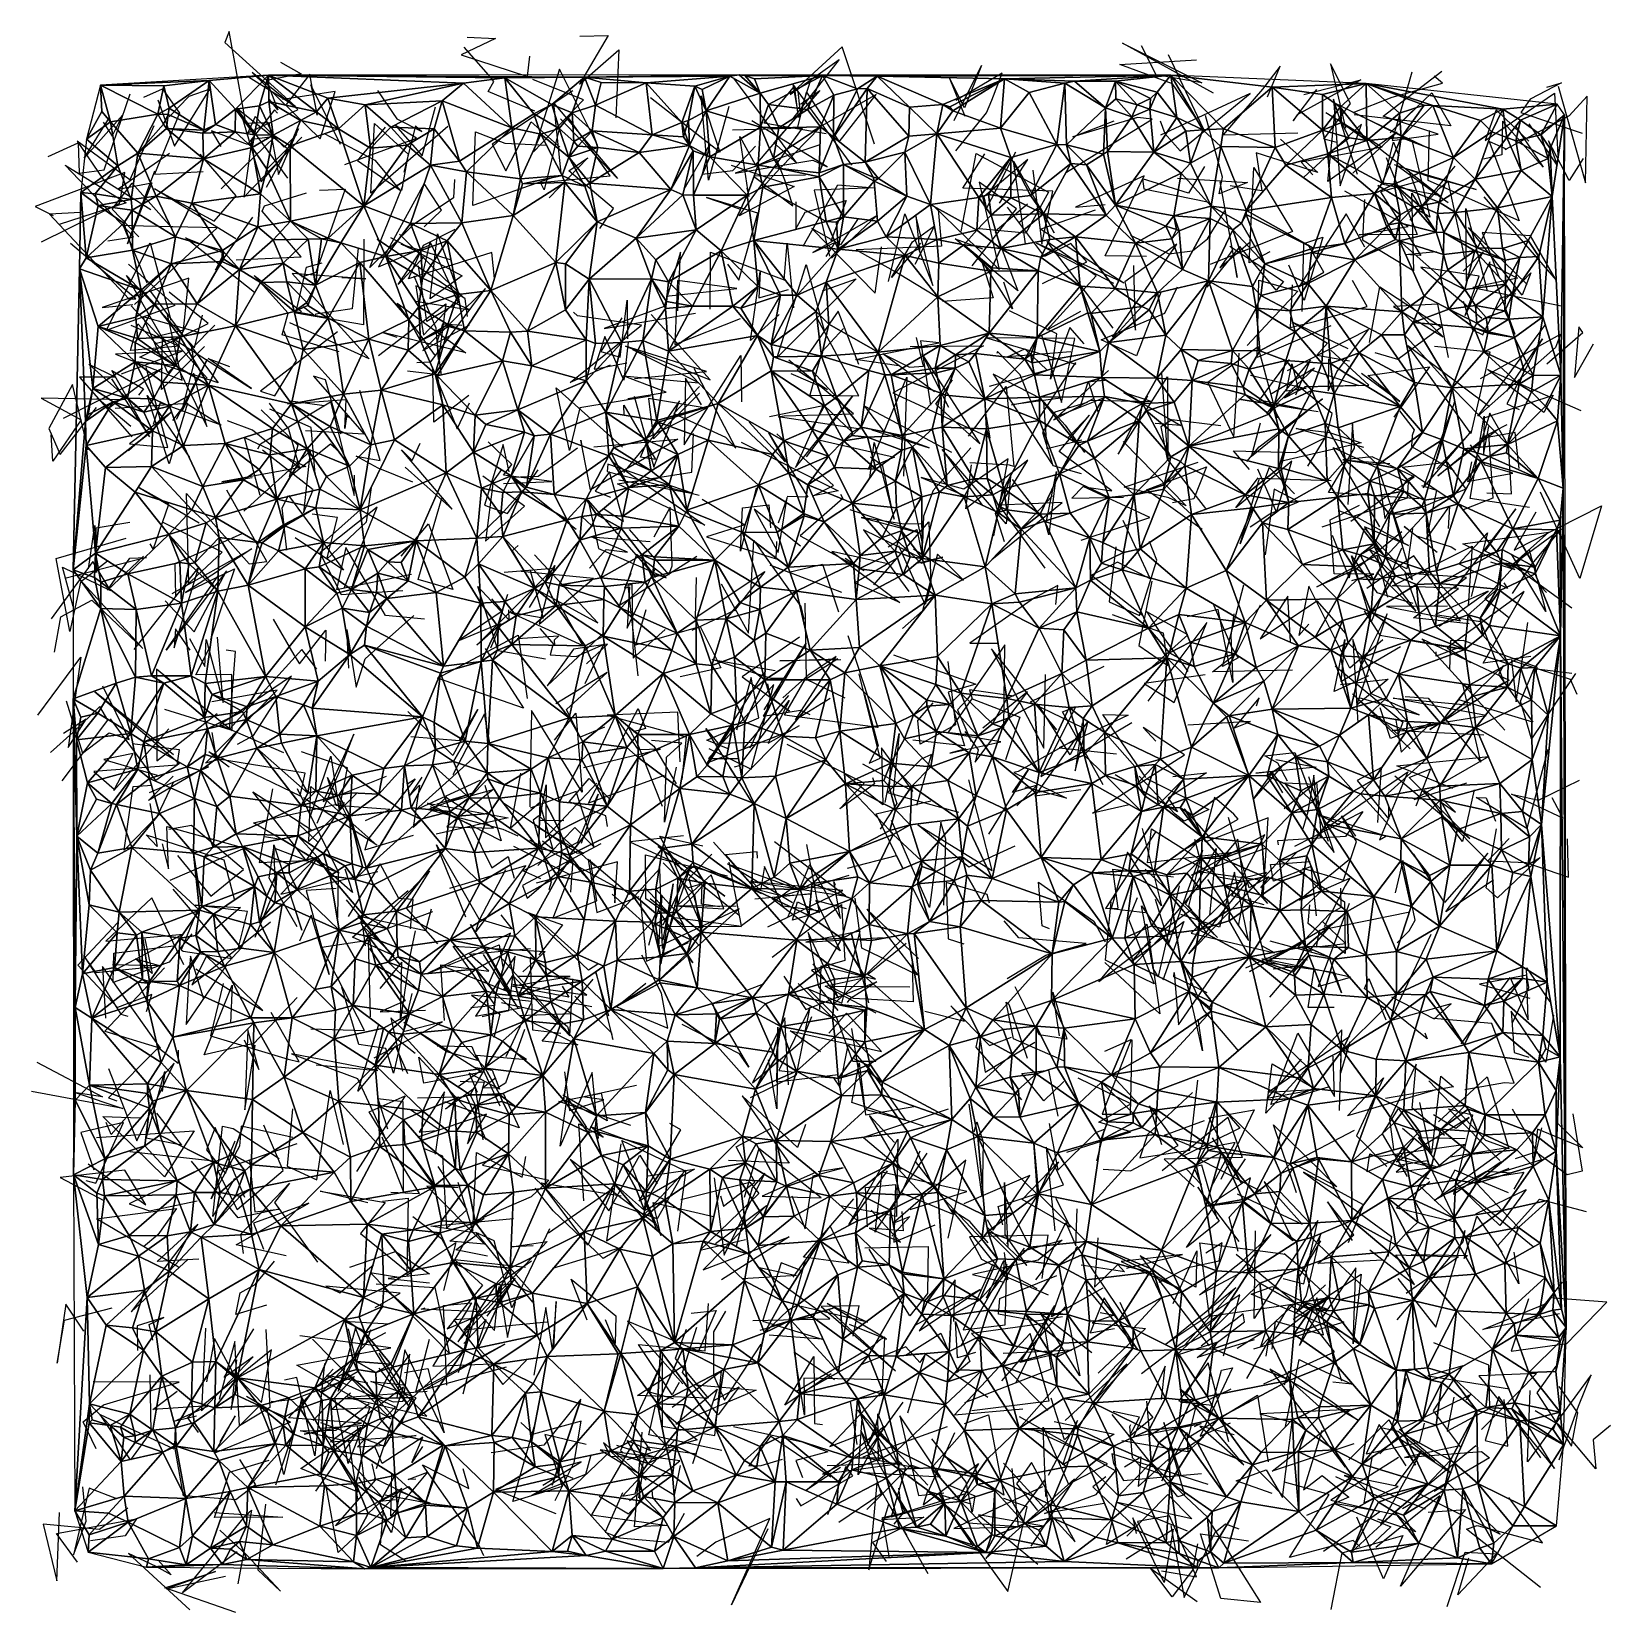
# Model space of a CAD drawing. Header units: metres. Extents: x -15.8 to 15.9, y -15.9 to 15.9.
import ezdxf

# ---------------------------------------------------------------- set-up
doc = ezdxf.new("R2010")
doc.units = ezdxf.units.M
doc.layers.add('CRACKS', color=1, linetype='Continuous')
doc.layers.add('STREET_MESH', color=7, linetype='Continuous')

msp = doc.modelspace()

# ---------------------------------------------------------------- linework, layer by layer
at = {"layer": 'CRACKS'}
for points in [[(-11.519, 14.033, 0.1), (-11.852, 15.862, 0.1), (-11.942, 15.643, 0.1), (-10.52, 14.356, 0.1), (-11.466, 14.949, 0.1)], [(-7.073, 15.752, 0.1), (-6.509, 15.726, 0.1), (-7.198, 15.399, 0.1), (-5.866, 14.96, 0.1), (-5.819, 15.372, 0.1)], [(-4.813, 15.769, 0.1), (-4.241, 15.787, 0.1), (-4.819, 14.806, 0.1), (-4.03, 15.499, 0.1), (-4.092, 14.133, 0.1)], [(1.104, 13.604, 0.1), (0.456, 15.558, 0.1), (-0.59, 14.598, 0.1), (0.393, 15.302, 0.1), (-0.533, 14.117, 0.1)], [(7.91, 14.624, 0.1), (6.081, 15.63, 0.1), (7.679, 14.834, 0.1), (6.76, 14.992, 0.1), (6.466, 15.579, 0.1)], [(-10.826, 15.247, 0.1), (-10.409, 15.016, 0.1), (-11.108, 14.878, 0.1), (-10.877, 14.292, 0.1), (-11.043, 14.5, 0.1)], [(-5.715, 14.263, 0.1), (-6.657, 14.66, 0.1), (-6.543, 14.863, 0.1), (-6.647, 14.995, 0.1), (-7.137, 15.549, 0.1)], [(7, 15.406, 0.1), (7.708, 13.906, 0.1), (7.087, 14.813, 0.1), (6.028, 15.202, 0.1), (7.567, 15.297, 0.1)], [(-10.481, 14.308, 0.1), (-11.395, 15.041, 0.1), (-10.026, 13.711, 0.1), (-9.727, 14.663, 0.1), (-10.786, 14.5, 0.1)], [(-9.622, 13.594, 0.1), (-10.213, 14.791, 0.1), (-10.088, 14.186, 0.1), (-10.234, 15.006, 0.1), (-10.711, 14.397, 0.1)], [(-4.459, 13.582, 0.1), (-5.219, 15.109, 0.1), (-5.741, 13.446, 0.1), (-4.741, 14.491, 0.1), (-5.76, 14.899, 0.1)], [(-0.379, 14.409, 0.1), (0.006, 14.679, 0.1), (-0.916, 13.629, 0.1), (-0.454, 13.22, 0.1), (-1.722, 14.931, 0.1)], [(2.702, 14.08, 0.1), (3.255, 15.182, 0.1), (2.912, 14.332, 0.1), (2.602, 14.944, 0.1), (2.918, 14.168, 0.1)], [(2.734, 13.472, 0.1), (3.356, 14.231, 0.1), (3.457, 14.487, 0.1), (3.668, 15.03, 0.1), (2.74, 14.479, 0.1)], [(8.997, 14.552, 0.1), (9.251, 15.171, 0.1), (8.893, 14.708, 0.1), (8.104, 13.793, 0.1), (9.603, 13.828, 0.1)], [(10.389, 13.634, 0.1), (10.128, 13.7, 0.1), (10.665, 14.419, 0.1), (10.263, 15.216, 0.1), (10.559, 13.922, 0.1)], [(12.25, 13.509, 0.1), (10.718, 14.239, 0.1), (11.497, 14.548, 0.1), (12.51, 14.827, 0.1), (12.34, 14.97, 0.1)], [(11.895, 15.051, 0.1), (11.498, 13.675, 0.1), (12.425, 13.804, 0.1), (11.315, 14.163, 0.1), (12.495, 15.066, 0.1)], [(-15.487, 13.354, 0.1), (-14.889, 13.633, 0.1), (-14.869, 13.024, 0.1), (-14.367, 13.089, 0.1), (-13.843, 14.614, 0.1)], [(-13.569, 14.549, 0.1), (-13.194, 14.716, 0.1), (-12.851, 14.225, 0.1), (-13.357, 13, 0.1), (-12.377, 13.055, 0.1)], [(-13.286, 14.49, 0.1), (-12.952, 13.563, 0.1), (-12.243, 14.71, 0.1), (-12.661, 14.561, 0.1), (-13.061, 14.15, 0.1)], [(-8.876, 14.683, 0.1), (-8.488, 14.109, 0.1), (-7.984, 13.858, 0.1), (-8.112, 13.974, 0.1), (-8.35, 13.04, 0.1)], [(-4.953, 14.675, 0.1), (-6.573, 13.603, 0.1), (-6.301, 13.068, 0.1), (-5.791, 14.053, 0.1), (-5.213, 13.544, 0.1)], [(-0.173, 14.908, 0.1), (-0.421, 14.137, 0.1), (-0.505, 14.775, 0.1), (-1.119, 14.028, 0.1), (0.132, 13.819, 0.1)], [(0.649, 13.178, 0.1), (-0.534, 14.805, 0.1), (-0.449, 14.312, 0.1), (-0.395, 14.353, 0.1), (-0.431, 14.663, 0.1)], [(-0.436, 13.945, 0.1), (-0.261, 14.644, 0.1), (0.394, 13.651, 0.1), (1.138, 14.601, 0.1), (-0.16, 13.849, 0.1)], [(6.841, 14.074, 0.1), (6.932, 13.816, 0.1), (7.24, 13.469, 0.1), (8.649, 14.623, 0.1), (6.845, 13.783, 0.1)], [(9.727, 14.601, 0.1), (10.872, 14.895, 0.1), (9.589, 14.189, 0.1), (9.511, 14.07, 0.1), (9.985, 14.702, 0.1)], [(11.913, 14.277, 0.1), (11.456, 13.833, 0.1), (12.293, 14.633, 0.1), (12.678, 13.974, 0.1), (10.738, 14.194, 0.1)], [(14.244, 13.665, 0.1), (13.586, 14.295, 0.1), (13.368, 13.676, 0.1), (14.76, 14.625, 0.1), (14.826, 13.381, 0.1)], [(14.831, 14.767, 0.1), (15.378, 12.826, 0.1), (15.414, 14.566, 0.1), (15.054, 14.17, 0.1), (13.76, 13.486, 0.1)], [(14.601, 14.749, 0.1), (14.899, 14.832, 0.1), (14.272, 14.504, 0.1), (14.082, 14.24, 0.1), (15.316, 13.827, 0.1)], [(-10.881, 14.222, 0.1), (-10.947, 14.291, 0.1), (-11.485, 13.595, 0.1), (-12.209, 13.873, 0.1), (-12.024, 13.556, 0.1)], [(-11.589, 14.118, 0.1), (-11.214, 12.847, 0.1), (-10.656, 13.492, 0.1), (-11.71, 14.326, 0.1), (-10.685, 12.917, 0.1)], [(-10.495, 13.794, 0.1), (-10.747, 13.544, 0.1), (-11.33, 14.159, 0.1), (-11.481, 13.828, 0.1), (-10.466, 14.3, 0.1)], [(-9.535, 13.192, 0.1), (-8.09, 13.725, 0.1), (-8.514, 13.98, 0.1), (-7.979, 13.366, 0.1), (-7.714, 14.351, 0.1)], [(-5.189, 13.022, 0.1), (-5.337, 14.423, 0.1), (-4.056, 12.913, 0.1), (-5.204, 14.111, 0.1), (-5.147, 14.048, 0.1)], [(-1.818, 14.359, 0.1), (-2.23, 12.877, 0.1), (-2.374, 14.571, 0.1), (-2.005, 13.44, 0.1), (-3.396, 14.535, 0.1)], [(10.805, 12.991, 0.1), (10.319, 14.505, 0.1), (10.457, 12.767, 0.1), (10.88, 14.003, 0.1), (9.726, 12.941, 0.1)], [(10.711, 13.018, 0.1), (11.6, 13.844, 0.1), (10.207, 12.852, 0.1), (10.367, 14.42, 0.1), (11.894, 13.662, 0.1)], [(-13.367, 13.973, 0.1), (-13.848, 12.887, 0.1), (-14.907, 13.66, 0.1), (-14.376, 12.889, 0.1), (-13.43, 12.292, 0.1)], [(-14.382, 14.042, 0.1), (-14.203, 13.761, 0.1), (-13.992, 14.189, 0.1), (-14.763, 13.319, 0.1), (-14.257, 14.141, 0.1)], [(-11.523, 14.025, 0.1), (-11.056, 14.036, 0.1), (-10.864, 12.996, 0.1), (-10.461, 13.908, 0.1), (-11.109, 12.732, 0.1)], [(-7.465, 13.959, 0.1), (-9.008, 12.618, 0.1), (-8.935, 14.016, 0.1), (-8.261, 13.402, 0.1), (-8.391, 12.676, 0.1)], [(-5.229, 13.909, 0.1), (-5.529, 12.687, 0.1), (-5.604, 12.836, 0.1), (-4.203, 12.965, 0.1), (-5.039, 14.129, 0.1)], [(-0.017, 13.58, 0.1), (-1.691, 13.019, 0.1), (-0.135, 13.28, 0.1), (0.154, 13.145, 0.1), (-1.359, 14.072, 0.1)], [(-1.463, 12.722, 0.1), (-1.422, 12.554, 0.1), (-1.598, 13.755, 0.1), (-1.285, 13.184, 0.1), (-0.616, 13.964, 0.1)], [(4.962, 13.04, 0.1), (6.678, 14.108, 0.1), (6.382, 14.138, 0.1), (5.088, 13.749, 0.1), (5.918, 14.069, 0.1)], [(7.189, 12.923, 0.1), (8.592, 12.834, 0.1), (8.022, 12.603, 0.1), (8.09, 12.939, 0.1), (7.749, 14.176, 0.1)], [(10.168, 14.24, 0.1), (11.099, 13.673, 0.1), (11.296, 13.54, 0.1), (9.671, 13.243, 0.1), (9.908, 12.985, 0.1)], [(13.971, 13.977, 0.1), (14.531, 13.141, 0.1), (13.711, 14.062, 0.1), (13.698, 13.387, 0.1), (13.335, 13.299, 0.1)], [(15.336, 13.313, 0.1), (15.055, 12.876, 0.1), (14.639, 13.67, 0.1), (14.814, 13.18, 0.1), (14.251, 14.011, 0.1)], [(-12.017, 12.709, 0.1), (-10.932, 13.755, 0.1), (-11.4, 13.697, 0.1), (-11.558, 12.536, 0.1), (-10.396, 13.742, 0.1)], [(-9.947, 13.82, 0.1), (-8.931, 13.285, 0.1), (-8.424, 12.672, 0.1), (-9.279, 13.269, 0.1), (-8.718, 13.944, 0.1)], [(-5.386, 12.917, 0.1), (-6.963, 12.371, 0.1), (-6.906, 13.852, 0.1), (-6.316, 13.623, 0.1), (-5.505, 13.586, 0.1)], [(-1.776, 13.184, 0.1), (-0.506, 12.752, 0.1), (-1.612, 12.161, 0.1), (-0.345, 13.924, 0.1), (-1.749, 13.883, 0.1)], [(9.254, 13.702, 0.1), (10.006, 13.033, 0.1), (8.771, 13.426, 0.1), (8.881, 12.665, 0.1), (8.248, 12.765, 0.1)], [(11.049, 13.667, 0.1), (12.464, 12.567, 0.1), (11.31, 12.791, 0.1), (11.528, 13.641, 0.1), (11.63, 13.377, 0.1)], [(11.892, 13.68, 0.1), (12.255, 12.14, 0.1), (11.213, 12.773, 0.1), (12.154, 12.206, 0.1), (11.844, 13.054, 0.1)], [(13.805, 13.499, 0.1), (13.445, 13.659, 0.1), (14.051, 12.067, 0.1), (12.222, 12.873, 0.1), (12.247, 13.874, 0.1)], [(-13.054, 13.416, 0.1), (-14.085, 12.698, 0.1), (-13.41, 12.829, 0.1), (-13.897, 11.6, 0.1), (-13.344, 13.068, 0.1)], [(-11.723, 11.703, 0.1), (-13.356, 12.703, 0.1), (-12.153, 12.057, 0.1), (-11.717, 12.568, 0.1), (-12.434, 13.401, 0.1)], [(-2.716, 12.698, 0.1), (-2.203, 13.595, 0.1), (-2.359, 12.999, 0.1), (-1.741, 13.077, 0.1), (-1.288, 13.561, 0.1)], [(2.841, 11.852, 0.1), (3.143, 13.415, 0.1), (4.595, 12.638, 0.1), (4.145, 11.818, 0.1), (3.203, 11.902, 0.1)], [(4.283, 13.081, 0.1), (4.467, 11.593, 0.1), (4.683, 12.662, 0.1), (2.875, 12.718, 0.1), (3.32, 13.409, 0.1)], [(3.617, 12.421, 0.1), (4.181, 13.295, 0.1), (3.297, 12.545, 0.1), (3.354, 12.312, 0.1), (3.945, 13.45, 0.1)], [(11.375, 13.334, 0.1), (11.998, 11.789, 0.1), (10.833, 11.78, 0.1), (11.823, 11.953, 0.1), (10.546, 12.66, 0.1)], [(-15.622, 11.645, 0.1), (-14.051, 12.42, 0.1), (-13.947, 13.036, 0.1), (-15.748, 12.351, 0.1), (-15.391, 12.169, 0.1)], [(-14.294, 11.661, 0.1), (-13.773, 11.744, 0.1), (-15.148, 13.183, 0.1), (-13.92, 12.422, 0.1), (-15.267, 11.99, 0.1)], [(-4.411, 11.913, 0.1), (-4.134, 12.311, 0.1), (-5.036, 13.07, 0.1), (-4.651, 13.328, 0.1), (-5.427, 12.523, 0.1)], [(-0.283, 12.979, 0.1), (-1.324, 12.962, 0.1), (-0.539, 12.368, 0.1), (-0.699, 12.88, 0.1), (-0.857, 13.286, 0.1)], [(4.137, 11.603, 0.1), (3.895, 13.262, 0.1), (4.709, 11.823, 0.1), (4.421, 12.353, 0.1), (4.004, 12.026, 0.1)], [(7.729, 13.155, 0.1), (7.407, 12.621, 0.1), (6.482, 12.904, 0.1), (6.51, 12.704, 0.1), (7.793, 12.443, 0.1)], [(9.043, 11.443, 0.1), (8.627, 11.22, 0.1), (8.719, 13.137, 0.1), (9.495, 11.852, 0.1), (7.846, 11.189, 0.1)], [(12.626, 12.425, 0.1), (11.602, 13.17, 0.1), (13.187, 12.69, 0.1), (12.226, 12.956, 0.1), (11.544, 13.185, 0.1)], [(12.757, 13.163, 0.1), (11.85, 12.08, 0.1), (12.451, 12.718, 0.1), (12.614, 12.858, 0.1), (12.953, 11.317, 0.1)], [(-13.667, 11.744, 0.1), (-14.205, 12.299, 0.1), (-13.801, 12.822, 0.1), (-13, 11.918, 0.1), (-13.231, 12.18, 0.1)], [(-10.042, 12.681, 0.1), (-9.526, 12.7, 0.1), (-9.616, 12.429, 0.1), (-10.112, 11.029, 0.1), (-10.401, 10.932, 0.1)], [(-7.329, 12.892, 0.1), (-7.349, 12.526, 0.1), (-8.159, 11.985, 0.1), (-9.028, 11.126, 0.1), (-8.364, 12.766, 0.1)], [(-7.938, 11.946, 0.1), (-7.591, 12.276, 0.1), (-7.936, 12.813, 0.1), (-8.858, 11.141, 0.1), (-7.805, 11.587, 0.1)], [(-0.328, 11.556, 0.1), (0.37, 12.789, 0.1), (1.096, 12.729, 0.1), (-0.105, 12.679, 0.1), (0.201, 11.352, 0.1)], [(3.063, 11.157, 0.1), (3.953, 12.304, 0.1), (3.208, 12.837, 0.1), (3.604, 11.09, 0.1), (2.284, 12.37, 0.1)], [(6.567, 11.348, 0.1), (5.735, 11.359, 0.1), (6.519, 12.97, 0.1), (5.142, 12.335, 0.1), (5.734, 12.39, 0.1)], [(8.035, 12.848, 0.1), (8.387, 10.924, 0.1), (8.292, 11.484, 0.1), (8.041, 11.12, 0.1), (8.645, 11.645, 0.1)], [(12.074, 12.864, 0.1), (11.264, 12.645, 0.1), (12.077, 11.371, 0.1), (11.759, 11.389, 0.1), (12.386, 11.445, 0.1)], [(-11.716, 11.283, 0.1), (-10.411, 11.342, 0.1), (-11.19, 12.261, 0.1), (-11.147, 12.367, 0.1), (-10.3, 12.625, 0.1)], [(-1.845, 11.195, 0.1), (-1.622, 10.872, 0.1), (-1.236, 12.215, 0.1), (-2.272, 12.531, 0.1), (-1.604, 12.307, 0.1)], [(-0.478, 12.448, 0.1), (-0.473, 11.9, 0.1), (-0.286, 12.236, 0.1), (0.532, 12.471, 0.1), (0.227, 11.654, 0.1)], [(4.179, 12.395, 0.1), (3.525, 11.847, 0.1), (3.983, 10.66, 0.1), (2.724, 11.7, 0.1), (3.273, 11.502, 0.1)], [(10.942, 12.49, 0.1), (10.904, 11.684, 0.1), (11.935, 11.059, 0.1), (11.896, 12.621, 0.1), (12.178, 12.136, 0.1)], [(13.336, 12.543, 0.1), (14.792, 10.87, 0.1), (14.274, 11.76, 0.1), (13.303, 11.827, 0.1), (13.656, 10.913, 0.1)], [(-14.842, 12.233, 0.1), (-15.464, 12.199, 0.1), (-13.87, 10.498, 0.1), (-13.729, 10.499, 0.1), (-15.042, 11.609, 0.1)], [(-11.345, 10.628, 0.1), (-12.734, 11.723, 0.1), (-11.96, 11.417, 0.1), (-12.127, 11.075, 0.1), (-11.381, 12.135, 0.1)], [(0.774, 12.111, 0.1), (0.418, 11.583, 0.1), (-0.153, 11.912, 0.1), (1.12, 10.611, 0.1), (1.247, 11.539, 0.1)], [(0.239, 11.317, 0.1), (1.146, 12.166, 0.1), (-0.136, 11.425, 0.1), (0.307, 11.626, 0.1), (0.129, 11.347, 0.1)], [(2.385, 12.293, 0.1), (2.449, 11.558, 0.1), (0.735, 11.48, 0.1), (1.601, 11.001, 0.1), (2.469, 10.472, 0.1)], [(1.388, 10.845, 0.1), (1.71, 12.202, 0.1), (2.274, 10.764, 0.1), (1.936, 12.173, 0.1), (2.007, 11.466, 0.1)], [(4.475, 10.805, 0.1), (5.369, 11.238, 0.1), (5.043, 11.61, 0.1), (4.52, 11.345, 0.1), (3.777, 12.336, 0.1)], [(5.533, 12.276, 0.1), (4.445, 11.897, 0.1), (6.108, 10.819, 0.1), (4.36, 11.616, 0.1), (5.9, 10.81, 0.1)], [(6.245, 11.779, 0.1), (7.012, 11.399, 0.1), (7.488, 11.46, 0.1), (7.791, 11.701, 0.1), (8.137, 12.263, 0.1)], [(10.948, 11.538, 0.1), (10.577, 12.201, 0.1), (9.634, 10.745, 0.1), (10.126, 11.036, 0.1), (9.811, 11.58, 0.1)], [(12.927, 11.05, 0.1), (13.324, 11.442, 0.1), (12.988, 10.854, 0.1), (12.976, 12.31, 0.1), (13.409, 10.659, 0.1)], [(-13.756, 10.381, 0.1), (-12.092, 11.921, 0.1), (-13.575, 11.959, 0.1), (-13.981, 11.973, 0.1), (-13.507, 10.82, 0.1)], [(-7.066, 10.14, 0.1), (-7.114, 10.497, 0.1), (-8.881, 11.699, 0.1), (-7.169, 10.545, 0.1), (-8.432, 11.796, 0.1)], [(-8.615, 11.73, 0.1), (-7.178, 10.959, 0.1), (-7.82, 10.499, 0.1), (-7.673, 11.8, 0.1), (-7.257, 10.631, 0.1)], [(-6.524, 10.909, 0.1), (-6.579, 11.427, 0.1), (-8.256, 10.9, 0.1), (-7.951, 11.573, 0.1), (-7.316, 11.894, 0.1)], [(2.026, 11.616, 0.1), (1.448, 10.926, 0.1), (1.864, 11.643, 0.1), (2.308, 11.962, 0.1), (1.913, 11.187, 0.1)], [(13.587, 10.295, 0.1), (14.281, 11.019, 0.1), (14.108, 10.572, 0.1), (13.032, 11.929, 0.1), (14.212, 10.786, 0.1)], [(-13.878, 11.191, 0.1), (-12.948, 10.367, 0.1), (-14.324, 9.859, 0.1), (-13.438, 11.62, 0.1), (-13.029, 10.069, 0.1)], [(-9.148, 11.695, 0.1), (-9.158, 9.976, 0.1), (-10.514, 10.207, 0.1), (-10.299, 11.136, 0.1), (-9.986, 11.219, 0.1)], [(-9.265, 11.525, 0.1), (-9.384, 10.299, 0.1), (-10.12, 10.189, 0.1), (-10.118, 10.14, 0.1), (-10.37, 10.334, 0.1)], [(-7.927, 11.362, 0.1), (-8.458, 10.785, 0.1), (-8.033, 11.418, 0.1), (-8.398, 11.597, 0.1), (-7.399, 11.283, 0.1)], [(-8.007, 10.825, 0.1), (-7.82, 11.633, 0.1), (-7.255, 10.424, 0.1), (-7.887, 10.04, 0.1), (-8.054, 11.162, 0.1)], [(-2.842, 10.254, 0.1), (-2.794, 11.433, 0.1), (-3.122, 10.342, 0.1), (-4.324, 9.902, 0.1), (-2.492, 10.212, 0.1)], [(-2.197, 10.289, 0.1), (-2.187, 11.434, 0.1), (-0.711, 10.877, 0.1), (-0.649, 11.613, 0.1), (-0.521, 10.319, 0.1)], [(5.237, 10.245, 0.1), (4.562, 9.868, 0.1), (5.555, 10.962, 0.1), (4.563, 11.649, 0.1), (5.888, 9.907, 0.1)], [(5.884, 9.729, 0.1), (7.174, 11.598, 0.1), (6.129, 10.842, 0.1), (6.345, 9.872, 0.1), (6.312, 11.17, 0.1)], [(8.242, 11.558, 0.1), (9.315, 10.844, 0.1), (9.167, 10.674, 0.1), (8.441, 11.546, 0.1), (7.776, 10.734, 0.1)], [(9.689, 10.241, 0.1), (9.727, 11.606, 0.1), (10.109, 11.736, 0.1), (9.733, 10.462, 0.1), (9.422, 11.172, 0.1)], [(0.062, 10.658, 0.1), (0.738, 10.901, 0.1), (-0.851, 9.319, 0.1), (-0.269, 11.19, 0.1), (0.094, 9.861, 0.1)], [(3.696, 10.84, 0.1), (3.878, 10.3, 0.1), (3.243, 11.288, 0.1), (3.486, 10.517, 0.1), (2.47, 10.447, 0.1)], [(13.463, 11.241, 0.1), (12.964, 10.161, 0.1), (13.247, 10.955, 0.1), (12.075, 11.134, 0.1), (13.298, 10.108, 0.1)], [(13.967, 9.784, 0.1), (13.448, 11.209, 0.1), (14.016, 10.916, 0.1), (13.116, 10.726, 0.1), (14.892, 10.354, 0.1)], [(-13.412, 9.721, 0.1), (-12.771, 9.876, 0.1), (-12.665, 10.916, 0.1), (-14.405, 10.323, 0.1), (-13.787, 10.384, 0.1)], [(-13.822, 10.358, 0.1), (-13.147, 9.626, 0.1), (-13.916, 10.968, 0.1), (-12.551, 9.514, 0.1), (-12.388, 10.168, 0.1)], [(-9.643, 9.433, 0.1), (-10.789, 9.778, 0.1), (-10.671, 10.208, 0.1), (-11.352, 10.969, 0.1), (-10.404, 10.241, 0.1)], [(-9.589, 10.928, 0.1), (-9.109, 10.902, 0.1), (-10.592, 11.008, 0.1), (-9.043, 9.292, 0.1), (-10.633, 10.018, 0.1)], [(-8.859, 9.359, 0.1), (-7.506, 10.395, 0.1), (-7.649, 9.278, 0.1), (-7.7, 9.906, 0.1), (-8.142, 10.952, 0.1)], [(-3.082, 10.554, 0.1), (-1.659, 10.708, 0.1), (-2.855, 10.865, 0.1), (-2.904, 9.579, 0.1), (-1.59, 10.1, 0.1)], [(-0.812, 10.184, 0.1), (-1.385, 9.664, 0.1), (-1.19, 11.04, 0.1), (-1.216, 10.516, 0.1), (-0.62, 10.686, 0.1)], [(10.269, 9.956, 0.1), (8.786, 9.319, 0.1), (8.823, 10.875, 0.1), (9.606, 10.649, 0.1), (8.587, 9.561, 0.1)], [(9.493, 10.781, 0.1), (9.453, 9.922, 0.1), (9.938, 10.045, 0.1), (10.999, 10.342, 0.1), (10.703, 10.865, 0.1)], [(-13.456, 10.669, 0.1), (-12.075, 8.809, 0.1), (-13.648, 9.33, 0.1), (-12.277, 10.004, 0.1), (-13.056, 10.63, 0.1)], [(-8.115, 10.453, 0.1), (-7.023, 10.276, 0.1), (-8.107, 10.76, 0.1), (-7.954, 9.771, 0.1), (-7.219, 10.554, 0.1)], [(-8.086, 9.222, 0.1), (-7.803, 9.235, 0.1), (-6.71, 10.702, 0.1), (-7.965, 9.46, 0.1), (-7.026, 9.979, 0.1)], [(-3.971, 10.119, 0.1), (-4.388, 9.438, 0.1), (-4.001, 9.324, 0.1), (-3.865, 10.474, 0.1), (-3.859, 9.696, 0.1)], [(6.86, 10.644, 0.1), (6.365, 9.351, 0.1), (5.654, 9.672, 0.1), (6.931, 10.213, 0.1), (7.188, 10.737, 0.1)], [(11.043, 9.624, 0.1), (11.248, 10.736, 0.1), (12.489, 9.929, 0.1), (11.612, 9.281, 0.1), (11.154, 9.412, 0.1)], [(12.627, 9.321, 0.1), (12.413, 10.389, 0.1), (11.523, 10.344, 0.1), (12.52, 9.736, 0.1), (11.716, 10.508, 0.1)], [(12.927, 10.453, 0.1), (13.112, 9.878, 0.1), (13.318, 9.775, 0.1), (13.674, 10.519, 0.1), (13.983, 10.605, 0.1)], [(-14.018, 8.989, 0.1), (-12.787, 9.456, 0.1), (-14.138, 9.39, 0.1), (-12.801, 8.867, 0.1), (-13.097, 10.209, 0.1)], [(-7.708, 9.355, 0.1), (-8.478, 10.409, 0.1), (-7.102, 9.413, 0.1), (-8.766, 9.825, 0.1), (-8.486, 9.729, 0.1)], [(-4.202, 9.168, 0.1), (-5.008, 8.815, 0.1), (-3.575, 9.968, 0.1), (-4.86, 10.155, 0.1), (-4.937, 10.231, 0.1)], [(-3.713, 8.896, 0.1), (-2.269, 9.037, 0.1), (-3.899, 9.547, 0.1), (-2.196, 8.873, 0.1), (-3.383, 10.181, 0.1)], [(0.791, 9.179, 0.1), (0.377, 10.251, 0.1), (-0.446, 9.069, 0.1), (0.158, 8.68, 0.1), (-0.569, 8.991, 0.1)], [(5.313, 9.594, 0.1), (5.025, 9.921, 0.1), (4.637, 8.883, 0.1), (4.763, 9.797, 0.1), (3.814, 10.256, 0.1)], [(-13.826, 9.967, 0.1), (-12.851, 9.55, 0.1), (-13.834, 9.459, 0.1), (-13.686, 9.998, 0.1), (-12.809, 9.046, 0.1)], [(-12.145, 9.969, 0.1), (-13.089, 9.013, 0.1), (-13.591, 10.141, 0.1), (-12.452, 9.825, 0.1), (-13.314, 9.603, 0.1)], [(-9.677, 9.837, 0.1), (-11.223, 8.645, 0.1), (-10.94, 8.552, 0.1), (-10.503, 9.261, 0.1), (-10.757, 9.853, 0.1)], [(-7.185, 9.963, 0.1), (-7.571, 9.987, 0.1), (-7.683, 9.619, 0.1), (-7.596, 8.962, 0.1), (-8.276, 9.046, 0.1)], [(0.483, 9.9, 0.1), (0.048, 9.435, 0.1), (-0.192, 8.564, 0.1), (0.787, 8.55, 0.1), (-0.048, 10.107, 0.1)], [(10.223, 9.29, 0.1), (10.215, 8.654, 0.1), (10.385, 9.035, 0.1), (11.026, 9.882, 0.1), (9.389, 9.055, 0.1)], [(10.618, 9.493, 0.1), (9.514, 10.02, 0.1), (10.203, 9.609, 0.1), (9.988, 9.365, 0.1), (10.644, 9.252, 0.1)], [(13.273, 8.896, 0.1), (14.881, 9.789, 0.1), (14.78, 9.519, 0.1), (13.22, 8.144, 0.1), (14.585, 9.988, 0.1)], [(14.606, 9.196, 0.1), (15.327, 9.82, 0.1), (15.247, 9.933, 0.1), (15.159, 8.918, 0.1), (15.539, 9.597, 0.1)], [(-12.35, 9.54, 0.1), (-13.211, 8.679, 0.1), (-13.191, 9.741, 0.1), (-12.3, 7.937, 0.1), (-12.562, 9.007, 0.1)], [(-12.297, 8.908, 0.1), (-13.03, 9.733, 0.1), (-11.406, 8.695, 0.1), (-12.279, 9.298, 0.1), (-11.849, 9.137, 0.1)], [(-12.915, 8.083, 0.1), (-12.299, 9.282, 0.1), (-12.804, 8.237, 0.1), (-12.554, 9.204, 0.1), (-12.608, 9.569, 0.1)], [(-3.84, 9.628, 0.1), (-3.928, 8.865, 0.1), (-4.31, 9.743, 0.1), (-4.528, 9.087, 0.1), (-3.868, 9.212, 0.1)], [(1.594, 9.154, 0.1), (0.72, 9.282, 0.1), (2.394, 9.613, 0.1), (2.03, 9.656, 0.1), (2.231, 8.36, 0.1)], [(2.309, 8.634, 0.1), (1.272, 9.394, 0.1), (1.809, 9.127, 0.1), (2.089, 9.147, 0.1), (1.95, 9.722, 0.1)], [(1.823, 9.542, 0.1), (3.292, 9.553, 0.1), (1.473, 8.608, 0.1), (3.424, 7.706, 0.1), (3.35, 8.132, 0.1)], [(4.455, 9.776, 0.1), (4.858, 8.417, 0.1), (5.126, 9.702, 0.1), (3.354, 9.717, 0.1), (5.146, 9.183, 0.1)], [(9.198, 8.1, 0.1), (8.808, 9.531, 0.1), (7.797, 8.819, 0.1), (8.317, 7.721, 0.1), (8.429, 9.406, 0.1)], [(12.349, 9.545, 0.1), (13.462, 9.433, 0.1), (13.08, 7.794, 0.1), (11.816, 9.564, 0.1), (13.453, 8.337, 0.1)], [(13.803, 8.645, 0.1), (14.52, 9.697, 0.1), (14.433, 9.56, 0.1), (13.799, 8.387, 0.1), (14.051, 8.275, 0.1)], [(-3.851, 8.497, 0.1), (-3.078, 8.627, 0.1), (-3.946, 8.953, 0.1), (-2.424, 8.811, 0.1), (-3.752, 9.471, 0.1)], [(-2.368, 8.371, 0.1), (-2.69, 8.905, 0.1), (-2.72, 7.57, 0.1), (-1.581, 9.362, 0.1), (-1.564, 8.427, 0.1)], [(0.824, 7.883, 0.1), (-0.832, 8.13, 0.1), (-0.711, 8.15, 0.1), (0.685, 8.19, 0.1), (-0.614, 9.266, 0.1)], [(2.595, 8.313, 0.1), (2.055, 9.391, 0.1), (3.22, 7.585, 0.1), (2.335, 8.386, 0.1), (2.668, 8.872, 0.1)], [(5.047, 9.434, 0.1), (3.777, 9.335, 0.1), (4.122, 9.494, 0.1), (4.568, 9.064, 0.1), (3.406, 8.735, 0.1)], [(5.137, 9.218, 0.1), (4.392, 8.08, 0.1), (4.03, 8.969, 0.1), (3.576, 9.438, 0.1), (3.561, 9.402, 0.1)], [(10.011, 8.232, 0.1), (8.418, 8.482, 0.1), (9.768, 8.272, 0.1), (8.836, 8.464, 0.1), (9.44, 9.279, 0.1)], [(9.563, 8.572, 0.1), (9.859, 9.275, 0.1), (8.973, 8.198, 0.1), (9.942, 9.106, 0.1), (9.056, 8.58, 0.1)], [(9.853, 9.082, 0.1), (10.829, 8.756, 0.1), (9.741, 8.728, 0.1), (11.027, 8.764, 0.1), (10.266, 9.467, 0.1)], [(-15.183, 8.1, 0.1), (-13.192, 9.106, 0.1), (-14.275, 8.296, 0.1), (-14.504, 8.507, 0.1), (-13.827, 7.942, 0.1)], [(-13.608, 8.236, 0.1), (-14.673, 9.189, 0.1), (-14.127, 8.923, 0.1), (-14.861, 8.928, 0.1), (-13.812, 7.73, 0.1)], [(-14.218, 8.89, 0.1), (-13.455, 7.726, 0.1), (-14.209, 9.057, 0.1), (-13.576, 8.688, 0.1), (-13.674, 8.567, 0.1)], [(-13.875, 7.444, 0.1), (-13.004, 8.227, 0.1), (-13.856, 7.587, 0.1), (-13.086, 7.511, 0.1), (-13.518, 9.122, 0.1)], [(-9.614, 7.781, 0.1), (-9.923, 8.874, 0.1), (-10.162, 8.947, 0.1), (-9.143, 7.78, 0.1), (-10.322, 7.845, 0.1)], [(-7.044, 8.554, 0.1), (-7.745, 8.025, 0.1), (-7.764, 9.087, 0.1), (-7.278, 7.887, 0.1), (-7.029, 8.408, 0.1)], [(-2.413, 8.74, 0.1), (-2.928, 8.194, 0.1), (-1.891, 7.722, 0.1), (-1.682, 7.502, 0.1), (-2.516, 9.098, 0.1)], [(0.013, 7.658, 0.1), (1.505, 7.318, 0.1), (0.989, 7.097, 0.1), (1.751, 8.923, 0.1), (1.687, 6.937, 0.1)], [(4.841, 8.504, 0.1), (3.856, 8.37, 0.1), (4.466, 8.484, 0.1), (3.485, 8.986, 0.1), (4.662, 7.183, 0.1)], [(5.496, 8.491, 0.1), (4.696, 8.059, 0.1), (5.805, 9.061, 0.1), (4.797, 8.15, 0.1), (5.768, 8.535, 0.1)], [(6.589, 8.543, 0.1), (5.996, 7.377, 0.1), (6.984, 8.932, 0.1), (6.997, 7.277, 0.1), (6.874, 9.009, 0.1)], [(8.655, 8.964, 0.1), (9.773, 8.698, 0.1), (9.377, 8.646, 0.1), (9.483, 9.191, 0.1), (9.611, 8.694, 0.1)], [(10.882, 9.008, 0.1), (11.654, 8.435, 0.1), (11.009, 8.956, 0.1), (12.249, 9.131, 0.1), (11.533, 8.123, 0.1)], [(13.368, 8.117, 0.1), (14.731, 8.567, 0.1), (14.542, 8.217, 0.1), (13.414, 9.08, 0.1), (15.288, 8.253, 0.1)], [(-14.686, 7.467, 0.1), (-15.003, 8.776, 0.1), (-15.474, 7.893, 0.1), (-15.246, 7.373, 0.1), (-14.519, 8.315, 0.1)], [(-8.165, 6.815, 0.1), (-8.862, 7.101, 0.1), (-9.305, 7.337, 0.1), (-8.819, 7.254, 0.1), (-9.232, 8.657, 0.1)], [(-3.397, 8.545, 0.1), (-4.811, 8.307, 0.1), (-5.022, 7.451, 0.1), (-5.291, 8.71, 0.1), (-3.957, 7.522, 0.1)], [(-3.6, 7.639, 0.1), (-2.278, 8.306, 0.1), (-3.436, 8.494, 0.1), (-3.336, 7.686, 0.1), (-2.412, 8.603, 0.1)], [(2.99, 7.741, 0.1), (3.748, 8.741, 0.1), (3.903, 7.134, 0.1), (3.816, 7.156, 0.1), (3.021, 7.206, 0.1)], [(5.592, 8.227, 0.1), (5.404, 8.841, 0.1), (5.736, 8.866, 0.1), (5.389, 8.824, 0.1), (5.224, 8.314, 0.1)], [(5.432, 8.461, 0.1), (6.656, 8.438, 0.1), (6.108, 8.615, 0.1), (7.257, 7.957, 0.1), (6.741, 7.993, 0.1)], [(10.168, 7.678, 0.1), (10.296, 8.195, 0.1), (9.626, 8.739, 0.1), (9.334, 8.512, 0.1), (9.789, 8.742, 0.1)], [(-13.936, 8.471, 0.1), (-15.63, 8.501, 0.1), (-14.823, 8.066, 0.1), (-15.397, 7.239, 0.1), (-15.43, 7.766, 0.1)], [(-14.143, 8.3, 0.1), (-12.691, 8.403, 0.1), (-13.062, 7.186, 0.1), (-13.502, 8.558, 0.1), (-12.65, 7.312, 0.1)], [(-12.985, 8.055, 0.1), (-12.72, 8.406, 0.1), (-12.017, 7.961, 0.1), (-13.239, 8.409, 0.1), (-13.378, 7.976, 0.1)], [(-11.05, 8.403, 0.1), (-10.662, 7.88, 0.1), (-10.444, 7.098, 0.1), (-11.383, 7.864, 0.1), (-11.888, 8.05, 0.1)], [(-11.281, 7.485, 0.1), (-11.226, 7.585, 0.1), (-9.817, 8.43, 0.1), (-9.342, 6.55, 0.1), (-9.339, 6.96, 0.1)], [(-11.209, 8.27, 0.1), (-10.473, 7.562, 0.1), (-10.649, 6.922, 0.1), (-9.819, 7.586, 0.1), (-9.653, 7.437, 0.1)], [(-9.945, 8.347, 0.1), (-10.616, 8.445, 0.1), (-10.13, 6.986, 0.1), (-10.208, 7.915, 0.1), (-11.035, 8.28, 0.1)], [(-9.458, 8.109, 0.1), (-9.491, 8.187, 0.1), (-9.532, 7.895, 0.1), (-9.503, 8.473, 0.1), (-10.685, 8.386, 0.1)], [(-3.719, 8.543, 0.1), (-3.326, 7.118, 0.1), (-2.811, 8.448, 0.1), (-3.179, 7.927, 0.1), (-3.934, 7.011, 0.1)], [(-3.925, 8.157, 0.1), (-3.929, 8.361, 0.1), (-3.291, 7.274, 0.1), (-3.592, 7.32, 0.1), (-3.441, 7.68, 0.1)], [(-1.006, 8.136, 0.1), (0.072, 8.356, 0.1), (-0.48, 7.114, 0.1), (0.661, 8.542, 0.1), (-0.265, 7.325, 0.1)], [(1.05, 7.866, 0.1), (2.202, 7.507, 0.1), (1.296, 7.835, 0.1), (0.911, 8.341, 0.1), (2.649, 7.417, 0.1)], [(5.375, 8.414, 0.1), (4.725, 8.224, 0.1), (4.478, 7.812, 0.1), (4.682, 7.154, 0.1), (5.255, 6.991, 0.1)], [(5.266, 7.662, 0.1), (4.568, 7.484, 0.1), (4.502, 8.429, 0.1), (4.935, 7.962, 0.1), (5.318, 7.41, 0.1)], [(8.583, 7.23, 0.1), (8.83, 7.526, 0.1), (10.098, 8.491, 0.1), (8.677, 7.332, 0.1), (8.855, 8.008, 0.1)], [(12.402, 7.291, 0.1), (12.76, 8.443, 0.1), (12.12, 6.701, 0.1), (13.099, 7.847, 0.1), (12.396, 7.083, 0.1)], [(-1.41, 8.022, 0.1), (-0.687, 7.224, 0.1), (-1.019, 7.803, 0.1), (-0.238, 6.513, 0.1), (-0.649, 6.528, 0.1)], [(5.409, 6.708, 0.1), (5.87, 6.643, 0.1), (4.811, 7.432, 0.1), (5.419, 8.164, 0.1), (5, 7.719, 0.1)], [(8.056, 7.951, 0.1), (7.073, 8.067, 0.1), (6.856, 7.929, 0.1), (6.978, 7.278, 0.1), (7.751, 6.29, 0.1)], [(12.034, 6.485, 0.1), (10.222, 6.61, 0.1), (10.745, 7.501, 0.1), (10.702, 7.991, 0.1), (10.611, 6.367, 0.1)], [(11.649, 8.247, 0.1), (11.938, 7.868, 0.1), (11.898, 7.752, 0.1), (11.885, 7.534, 0.1), (12.734, 7.054, 0.1)], [(13.401, 6.601, 0.1), (13.896, 6.58, 0.1), (13.837, 7.556, 0.1), (13.457, 8.2, 0.1), (13.043, 6.841, 0.1)], [(14.259, 6.31, 0.1), (13.067, 6.486, 0.1), (13.348, 8.143, 0.1), (13.334, 7.363, 0.1), (13.439, 7.936, 0.1)], [(14.048, 7.093, 0.1), (13.97, 7.815, 0.1), (13.262, 7.686, 0.1), (13.741, 7.94, 0.1), (13.808, 7.977, 0.1)], [(-11.233, 6.551, 0.1), (-11.544, 7.711, 0.1), (-10.317, 7.134, 0.1), (-12.001, 6.822, 0.1), (-11.39, 6.911, 0.1)], [(-6.348, 6.793, 0.1), (-5.376, 6.832, 0.1), (-6.349, 6.961, 0.1), (-6.179, 7.171, 0.1), (-6.655, 7.625, 0.1)], [(-4.532, 7.524, 0.1), (-2.843, 7.683, 0.1), (-4.601, 6.664, 0.1), (-4.79, 7.66, 0.1), (-4.756, 7.404, 0.1)], [(-4.136, 7.212, 0.1), (-2.306, 5.955, 0.1), (-4.056, 6.781, 0.1), (-2.567, 7.017, 0.1), (-2.532, 7.791, 0.1)], [(-1.572, 7.617, 0.1), (0.371, 6.643, 0.1), (-0.13, 6.544, 0.1), (0.281, 6.747, 0.1), (-0.857, 7.789, 0.1)], [(6.097, 7.632, 0.1), (7.359, 6.339, 0.1), (7.013, 6.502, 0.1), (6.115, 6.72, 0.1), (7.603, 7.218, 0.1)], [(8.634, 7.069, 0.1), (8.312, 7.449, 0.1), (9.555, 7.416, 0.1), (10.145, 7.704, 0.1), (9.796, 7.14, 0.1)], [(10.928, 7.516, 0.1), (9.57, 7.893, 0.1), (10.241, 7.812, 0.1), (10.873, 7.605, 0.1), (9.254, 7.235, 0.1)], [(13.604, 7.859, 0.1), (12.415, 6.941, 0.1), (13.436, 7.78, 0.1), (13.517, 6.497, 0.1), (12.922, 6.263, 0.1)], [(-11.561, 6.234, 0.1), (-10.226, 7.44, 0.1), (-10.359, 6.199, 0.1), (-10.166, 6.662, 0.1), (-11.183, 7.457, 0.1)], [(-8.321, 7.115, 0.1), (-7.378, 6.276, 0.1), (-8.391, 7.463, 0.1), (-8.179, 7.249, 0.1), (-8.018, 7.602, 0.1)], [(-6.23, 7.023, 0.1), (-6.353, 7.574, 0.1), (-6.724, 6.356, 0.1), (-6.267, 6.19, 0.1), (-5.649, 7.063, 0.1)], [(-4.86, 7.503, 0.1), (-5.649, 6.928, 0.1), (-6.177, 6.914, 0.1), (-5.416, 6.296, 0.1), (-4.889, 5.872, 0.1)], [(1.008, 6.899, 0.1), (1.094, 7.616, 0.1), (1.5, 6.077, 0.1), (1.272, 7.146, 0.1), (1.026, 7.32, 0.1)], [(3.035, 7.504, 0.1), (2.28, 6.652, 0.1), (2.091, 6.136, 0.1), (2.069, 5.592, 0.1), (1.691, 7.285, 0.1)], [(3.59, 6.138, 0.1), (3.836, 6.933, 0.1), (3.749, 5.98, 0.1), (2.462, 7.471, 0.1), (3.268, 6.355, 0.1)], [(11.25, 5.919, 0.1), (10.311, 7.515, 0.1), (11.821, 6.817, 0.1), (11.797, 6.494, 0.1), (10.087, 5.912, 0.1)], [(10.669, 6.037, 0.1), (11.939, 6.926, 0.1), (11.099, 7.329, 0.1), (10.509, 7.268, 0.1), (11.455, 7.195, 0.1)], [(13.09, 7.224, 0.1), (13.012, 6.833, 0.1), (13.92, 6.995, 0.1), (13.369, 7.157, 0.1), (13.069, 7.564, 0.1)], [(-6.383, 7.074, 0.1), (-6.554, 6.84, 0.1), (-6.706, 5.634, 0.1), (-5.925, 6.338, 0.1), (-6.76, 6.939, 0.1)], [(-4.342, 6.295, 0.1), (-3.935, 6.03, 0.1), (-4.215, 7.027, 0.1), (-4.507, 6.634, 0.1), (-4.197, 6.514, 0.1)], [(-4.03, 6.865, 0.1), (-2.537, 6.59, 0.1), (-4.254, 7.176, 0.1), (-4.267, 7.033, 0.1), (-2.42, 6.555, 0.1)], [(3.498, 5.737, 0.1), (3.791, 7.286, 0.1), (2.9, 6.678, 0.1), (2.043, 6.909, 0.1), (2.955, 6.532, 0.1)], [(3.716, 5.618, 0.1), (3.533, 6.191, 0.1), (4.184, 7.256, 0.1), (2.936, 6.28, 0.1), (3.05, 7.166, 0.1)], [(4.551, 6.001, 0.1), (4.757, 7.033, 0.1), (4.602, 5.759, 0.1), (4.534, 6.02, 0.1), (3.876, 6.872, 0.1)], [(7.685, 5.866, 0.1), (6.564, 6.664, 0.1), (7.768, 7.126, 0.1), (7.513, 6.484, 0.1), (7.086, 6.404, 0.1)], [(8.792, 7.085, 0.1), (9.179, 6.205, 0.1), (9.483, 7.239, 0.1), (8.357, 6.3, 0.1), (8.809, 6.905, 0.1)], [(9.539, 6.583, 0.1), (9.031, 7.109, 0.1), (8.448, 5.582, 0.1), (8.835, 6.897, 0.1), (10.272, 6.849, 0.1)], [(11.718, 5.613, 0.1), (11.188, 7.191, 0.1), (11.349, 6.086, 0.1), (11.792, 6.863, 0.1), (11.957, 6.957, 0.1)], [(12.893, 6.314, 0.1), (11.697, 7.117, 0.1), (12.603, 7.216, 0.1), (12.976, 6.675, 0.1), (11.543, 6.091, 0.1)], [(-13.45, 5.582, 0.1), (-13.379, 5.468, 0.1), (-13.064, 6.374, 0.1), (-13.657, 6.706, 0.1), (-12.457, 5.998, 0.1)], [(-9.002, 6.708, 0.1), (-9.101, 6.014, 0.1), (-9.895, 5.274, 0.1), (-9.68, 6.105, 0.1), (-10.19, 6.172, 0.1)], [(-1.271, 6.705, 0.1), (-1.585, 5.43, 0.1), (-1.55, 6.304, 0.1), (-1.015, 6.361, 0.1), (-0.987, 5.898, 0.1)], [(5.255, 5.653, 0.1), (6.633, 6.108, 0.1), (5.292, 6.731, 0.1), (5.064, 6.499, 0.1), (6.105, 6.518, 0.1)], [(8.65, 5.923, 0.1), (9.044, 6.181, 0.1), (9.615, 6.425, 0.1), (9.127, 6.678, 0.1), (8.951, 5.361, 0.1)], [(12.089, 6.747, 0.1), (12.39, 6.659, 0.1), (12.186, 5.681, 0.1), (12.652, 6.334, 0.1), (12.624, 5.886, 0.1)], [(-12.663, 4.79, 0.1), (-12.714, 6.587, 0.1), (-11.456, 5.18, 0.1), (-11.101, 5.227, 0.1), (-11.899, 6.658, 0.1)], [(-10.696, 5.45, 0.1), (-10.788, 6.3, 0.1), (-10.665, 6.55, 0.1), (-9.56, 5.051, 0.1), (-10.529, 5.698, 0.1)], [(-8.398, 5.331, 0.1), (-7.853, 5.981, 0.1), (-7.364, 4.662, 0.1), (-8.059, 4.863, 0.1), (-7.585, 6.496, 0.1)], [(-3.522, 5.204, 0.1), (-3.29, 4.907, 0.1), (-4.644, 6.454, 0.1), (-4.441, 5.485, 0.1), (-3.08, 4.897, 0.1)], [(-2.356, 6.473, 0.1), (-1.5, 5.958, 0.1), (-2.267, 5.72, 0.1), (-0.87, 5.275, 0.1), (-0.858, 5.626, 0.1)], [(-0.38, 5.534, 0.1), (-1.311, 6.275, 0.1), (-0.83, 5.402, 0.1), (-0.647, 6.508, 0.1), (-0.831, 5.991, 0.1)], [(0.421, 6.577, 0.1), (0.468, 6.491, 0.1), (-0.391, 5.742, 0.1), (0.888, 5.041, 0.1), (0.516, 5.286, 0.1)], [(4.678, 6.544, 0.1), (3.46, 5.267, 0.1), (4.869, 6.407, 0.1), (3.601, 6.358, 0.1), (4.526, 5.092, 0.1)], [(10.688, 4.841, 0.1), (11.131, 4.971, 0.1), (10.336, 4.975, 0.1), (10.255, 6.06, 0.1), (10.841, 6.354, 0.1)], [(14.383, 6.218, 0.1), (13.949, 5.45, 0.1), (15.701, 6.345, 0.1), (15.264, 4.884, 0.1), (14.475, 6.619, 0.1)], [(-9.544, 4.69, 0.1), (-8.882, 6.317, 0.1), (-10.032, 5.396, 0.1), (-9.608, 4.565, 0.1), (-8.37, 4.639, 0.1)], [(-3.821, 5.865, 0.1), (-3.027, 4.957, 0.1), (-2.958, 5.137, 0.1), (-2.999, 6.318, 0.1), (-3.325, 5.71, 0.1)], [(2.033, 5.98, 0.1), (1.693, 5.974, 0.1), (0.835, 6.108, 0.1), (2.006, 5.799, 0.1), (0.615, 6.261, 0.1)], [(1.156, 6.057, 0.1), (1.382, 5.804, 0.1), (2.041, 5.191, 0.1), (2.477, 5.314, 0.1), (1.926, 5.179, 0.1)], [(6.089, 6.054, 0.1), (6.636, 4.874, 0.1), (5.984, 5.211, 0.1), (5.459, 4.952, 0.1), (6.482, 4.146, 0.1)], [(10.291, 5.75, 0.1), (10.635, 4.898, 0.1), (10.942, 5.888, 0.1), (11.908, 4.854, 0.1), (11.491, 6.259, 0.1)], [(10.439, 6.239, 0.1), (10.816, 6.102, 0.1), (11.826, 5.543, 0.1), (10.942, 5.919, 0.1), (11.324, 5.361, 0.1)], [(14.595, 4.605, 0.1), (14.177, 5.049, 0.1), (13.368, 5.434, 0.1), (13.982, 6.28, 0.1), (12.751, 4.68, 0.1)], [(-14.676, 5.075, 0.1), (-14.555, 5.95, 0.1), (-14.519, 5.001, 0.1), (-14.526, 5.898, 0.1), (-13.851, 6.016, 0.1)], [(-11.603, 5.777, 0.1), (-12.943, 5.178, 0.1), (-12.935, 4.538, 0.1), (-11.994, 5.409, 0.1), (-13.18, 6.007, 0.1)], [(-4.621, 5.089, 0.1), (-4.284, 5.465, 0.1), (-3.858, 5.409, 0.1), (-4.588, 5.718, 0.1), (-3.399, 5.628, 0.1)], [(1.375, 5.518, 0.1), (1.955, 5.865, 0.1), (2.074, 5.278, 0.1), (0.885, 5.861, 0.1), (1.793, 4.624, 0.1)], [(1.092, 4.756, 0.1), (2.193, 6.023, 0.1), (2.233, 4.759, 0.1), (2.12, 4.364, 0.1), (1.594, 5.536, 0.1)], [(11.693, 5.819, 0.1), (10.776, 5.072, 0.1), (9.985, 4.716, 0.1), (11.192, 5.351, 0.1), (11.404, 4.51, 0.1)], [(11.908, 5.888, 0.1), (11.79, 5.077, 0.1), (11.037, 5.465, 0.1), (11.973, 4.225, 0.1), (11.189, 5.012, 0.1)], [(12.401, 5.403, 0.1), (11.737, 5.93, 0.1), (11.986, 5.74, 0.1), (12.682, 5.518, 0.1), (12.774, 5.46, 0.1)], [(13.742, 4.798, 0.1), (13.812, 4.685, 0.1), (12.837, 5.18, 0.1), (13.413, 5.802, 0.1), (13.084, 4.519, 0.1)], [(13.472, 5.22, 0.1), (13.959, 5.062, 0.1), (12.915, 5.576, 0.1), (14.646, 5.814, 0.1), (13.857, 5.109, 0.1)], [(15.109, 4.285, 0.1), (13.907, 5.159, 0.1), (14.892, 5.879, 0.1), (14.301, 5.179, 0.1), (13.911, 4.581, 0.1)], [(-14.298, 5.233, 0.1), (-14.841, 4.808, 0.1), (-15.054, 3.821, 0.1), (-15.329, 5.287, 0.1), (-13.923, 5.69, 0.1)], [(-12.998, 4.584, 0.1), (-11.401, 5.476, 0.1), (-12.73, 4.604, 0.1), (-11.746, 5.079, 0.1), (-12.232, 3.652, 0.1)], [(-7.931, 4.068, 0.1), (-8.718, 4.142, 0.1), (-9.515, 5.504, 0.1), (-9.697, 4.665, 0.1), (-8.19, 4.97, 0.1)], [(-6.048, 5.547, 0.1), (-6.17, 5.44, 0.1), (-5.729, 4.688, 0.1), (-4.451, 3.992, 0.1), (-5.721, 5.361, 0.1)], [(-1.975, 4.775, 0.1), (-1.425, 3.783, 0.1), (-1.32, 5.648, 0.1), (-0.374, 4.318, 0.1), (-0.317, 4.065, 0.1)], [(1.369, 5.177, 0.1), (0.247, 5.423, 0.1), (1.612, 4.402, 0.1), (0.699, 4.796, 0.1), (1.553, 5.29, 0.1)], [(1.887, 5.48, 0.1), (2.894, 4.849, 0.1), (2.37, 5.37, 0.1), (2.07, 4.232, 0.1), (1.664, 3.881, 0.1)], [(5.953, 5.517, 0.1), (5.819, 4.416, 0.1), (6.422, 4.14, 0.1), (6.77, 5.25, 0.1), (6.624, 5.628, 0.1)], [(11.683, 5.494, 0.1), (11.077, 4.011, 0.1), (10.683, 5.339, 0.1), (11.191, 4.599, 0.1), (11.912, 4.39, 0.1)], [(12.348, 4.337, 0.1), (12.829, 4.682, 0.1), (11.505, 4.734, 0.1), (13.106, 5.535, 0.1), (13.027, 4.334, 0.1)], [(13.836, 4.099, 0.1), (13.362, 4.473, 0.1), (14.249, 5.456, 0.1), (14.585, 4.22, 0.1), (13.893, 5.372, 0.1)], [(-14.984, 4.321, 0.1), (-15.202, 5.108, 0.1), (-14.237, 4.639, 0.1), (-14.59, 5.227, 0.1), (-15.427, 4.075, 0.1)], [(-13.573, 5.331, 0.1), (-14.3, 4.65, 0.1), (-13.849, 5.293, 0.1), (-13.511, 5.302, 0.1), (-15.157, 4.886, 0.1)], [(-12.638, 3.446, 0.1), (-12.932, 3.871, 0.1), (-12.959, 3.492, 0.1), (-12.463, 5.117, 0.1), (-13.767, 3.455, 0.1)], [(-6.601, 3.491, 0.1), (-6.392, 3.972, 0.1), (-6.88, 3.542, 0.1), (-5.342, 5.085, 0.1), (-6.33, 5.004, 0.1)], [(-5.823, 4.301, 0.1), (-5.314, 5.141, 0.1), (-5.627, 3.964, 0.1), (-4.538, 4.882, 0.1), (-5.994, 5.026, 0.1)], [(-3.324, 4.968, 0.1), (-3.085, 4.907, 0.1), (-3.674, 5.364, 0.1), (-4.014, 4.348, 0.1), (-2.465, 5.329, 0.1)], [(-3.788, 4.984, 0.1), (-3.914, 4.692, 0.1), (-3.815, 4.719, 0.1), (-3.864, 3.884, 0.1), (-3.296, 5.093, 0.1)], [(0.446, 4.605, 0.1), (-0.988, 5.148, 0.1), (-0.615, 5.009, 0.1), (0.057, 5.168, 0.1), (0.38, 4.211, 0.1)], [(12.608, 4.329, 0.1), (11.382, 4.318, 0.1), (12.872, 4.033, 0.1), (11.932, 5.339, 0.1), (10.987, 4.685, 0.1)], [(-15.362, 3.402, 0.1), (-15.235, 4.113, 0.1), (-14.61, 4.447, 0.1), (-13.587, 3.481, 0.1), (-14.854, 4.863, 0.1)], [(-13.138, 4.432, 0.1), (-12.557, 3.815, 0.1), (-11.907, 5.04, 0.1), (-13.118, 3.446, 0.1), (-12.061, 4.958, 0.1)], [(-5.808, 5.045, 0.1), (-5.55, 4.086, 0.1), (-6.207, 4.202, 0.1), (-4.752, 3.541, 0.1), (-5.272, 4.461, 0.1)], [(-3.641, 2.928, 0.1), (-3.843, 4.75, 0.1), (-3.772, 4.764, 0.1), (-3.745, 3.281, 0.1), (-3.098, 3.859, 0.1)], [(-2.48, 4.904, 0.1), (-2.495, 4.095, 0.1), (-1.095, 5.023, 0.1), (-1.71, 4.243, 0.1), (-2.565, 3.841, 0.1)], [(6.675, 4.832, 0.1), (6.413, 3.539, 0.1), (6.994, 3.138, 0.1), (6.908, 3.783, 0.1), (5.884, 4.156, 0.1)], [(13.047, 3.972, 0.1), (11.924, 4.093, 0.1), (12.993, 4.902, 0.1), (11.752, 4.993, 0.1), (12.058, 4.132, 0.1)], [(-6.587, 4.475, 0.1), (-6.37, 4.23, 0.1), (-7.258, 3.629, 0.1), (-6.45, 3.969, 0.1), (-6.261, 4.569, 0.1)], [(-5.5, 3.266, 0.1), (-6.451, 3.432, 0.1), (-6.859, 4.722, 0.1), (-6.232, 4.048, 0.1), (-6.241, 4.253, 0.1)], [(4.743, 4.363, 0.1), (4.787, 4.741, 0.1), (4.319, 4.497, 0.1), (3.021, 3.587, 0.1), (3.603, 3.582, 0.1)], [(7.898, 4.39, 0.1), (8.276, 3.494, 0.1), (8.404, 3.292, 0.1), (8.092, 3.117, 0.1), (8.522, 4.757, 0.1)], [(9.457, 3.617, 0.1), (9.405, 4.526, 0.1), (8.847, 3.673, 0.1), (9.983, 4.435, 0.1), (10.567, 3.772, 0.1)], [(11.309, 3.65, 0.1), (10.649, 3.084, 0.1), (9.825, 4.727, 0.1), (9.623, 3.737, 0.1), (9.822, 3.963, 0.1)], [(12.443, 3.925, 0.1), (13.424, 4.632, 0.1), (12.369, 4.162, 0.1), (13.275, 4.017, 0.1), (13.756, 2.778, 0.1)], [(14.286, 3.318, 0.1), (13.327, 3.183, 0.1), (14.152, 4.619, 0.1), (12.606, 3.492, 0.1), (13.08, 3.195, 0.1)], [(-9.451, 3.084, 0.1), (-9.489, 3.86, 0.1), (-9.304, 2.701, 0.1), (-9.123, 3.273, 0.1), (-8.146, 4.142, 0.1)], [(-3.488, 4.255, 0.1), (-3.696, 3.55, 0.1), (-2.399, 3.921, 0.1), (-1.981, 3.093, 0.1), (-2.801, 2.91, 0.1)], [(0.425, 3.247, 0.1), (-0.797, 3.23, 0.1), (0.366, 3.27, 0.1), (-0.259, 2.871, 0.1), (-0.289, 4.391, 0.1)], [(6.686, 3.115, 0.1), (7.393, 3.754, 0.1), (6.572, 4.214, 0.1), (6.827, 3.813, 0.1), (7.398, 3.018, 0.1)], [(8.319, 4.174, 0.1), (8.258, 3.739, 0.1), (8.302, 2.792, 0.1), (8.004, 4.259, 0.1), (7.384, 4.113, 0.1)], [(9.497, 3.041, 0.1), (7.89, 3.007, 0.1), (8.105, 3.176, 0.1), (8.369, 3.377, 0.1), (8.853, 4.355, 0.1)], [(10.464, 2.753, 0.1), (11.419, 2.859, 0.1), (10.791, 2.343, 0.1), (11.4, 4.177, 0.1), (10.843, 3.064, 0.1)], [(10.938, 4.236, 0.1), (11.248, 3.743, 0.1), (12.793, 3.475, 0.1), (12.38, 3.326, 0.1), (12.381, 3.409, 0.1)], [(-10.971, 4.07, 0.1), (-10.553, 3.35, 0.1), (-10.442, 3.172, 0.1), (-9.91, 3.847, 0.1), (-9.924, 3.226, 0.1)], [(-6.074, 3.68, 0.1), (-5.235, 3.729, 0.1), (-5.327, 3.645, 0.1), (-5.319, 3.55, 0.1), (-5.612, 3.88, 0.1)], [(7.744, 2.95, 0.1), (6.518, 2.777, 0.1), (7.119, 2.396, 0.1), (7.778, 4.003, 0.1), (6.591, 2.42, 0.1)], [(15.212, 2.555, 0.1), (15.077, 2.854, 0.1), (13.897, 3.238, 0.1), (13.989, 2.406, 0.1), (14.223, 4.001, 0.1)], [(-13.164, 2.933, 0.1), (-11.793, 1.83, 0.1), (-11.799, 2.953, 0.1), (-12.525, 2.946, 0.1), (-12.223, 3.546, 0.1)], [(-12.648, 3.676, 0.1), (-12.343, 3.118, 0.1), (-12.315, 3.66, 0.1), (-11.978, 2.396, 0.1), (-12.091, 3.704, 0.1)], [(-6.715, 3.475, 0.1), (-5.941, 2.28, 0.1), (-7.674, 2.883, 0.1), (-6.053, 3.747, 0.1), (-5.872, 2.476, 0.1)], [(-4.677, 3.172, 0.1), (-4.259, 3.564, 0.1), (-4.938, 3.463, 0.1), (-5.468, 2.73, 0.1), (-4.333, 3.791, 0.1)], [(-5.355, 3.553, 0.1), (-5.406, 3.35, 0.1), (-4.886, 3.319, 0.1), (-4.34, 3.555, 0.1), (-4.71, 2.769, 0.1)], [(-0.403, 3.705, 0.1), (-1.552, 2.912, 0.1), (-0.6, 2.218, 0.1), (-0.983, 2.502, 0.1), (-1.037, 2.767, 0.1)], [(-1.111, 2.248, 0.1), (-0.271, 3.585, 0.1), (-1.135, 2.119, 0.1), (-0.382, 2.243, 0.1), (-0.195, 2.152, 0.1)], [(0.569, 3.738, 0.1), (1.169, 1.893, 0.1), (-0.705, 2.142, 0.1), (-0.281, 2.866, 0.1), (0.505, 2.486, 0.1)], [(3.698, 1.885, 0.1), (3.722, 3.552, 0.1), (2.967, 2.455, 0.1), (2.768, 2.244, 0.1), (3.045, 1.613, 0.1)], [(11.022, 2.93, 0.1), (10.335, 2.612, 0.1), (10.549, 3.661, 0.1), (10.47, 2.818, 0.1), (11.667, 3.517, 0.1)], [(10.832, 2.496, 0.1), (12.039, 2.143, 0.1), (11.076, 2.568, 0.1), (10.707, 3.661, 0.1), (10.812, 1.983, 0.1)], [(13.758, 1.837, 0.1), (12.092, 3.67, 0.1), (13.849, 2.841, 0.1), (12.257, 1.85, 0.1), (13.743, 2.796, 0.1)], [(14.393, 2.985, 0.1), (14.413, 3.103, 0.1), (12.922, 3.638, 0.1), (12.67, 3.635, 0.1), (12.647, 3.058, 0.1)], [(-15.698, 2.142, 0.1), (-14.835, 3.306, 0.1), (-15.09, 1.491, 0.1), (-14.728, 2.06, 0.1), (-15.181, 1.77, 0.1)], [(-10.094, 3.064, 0.1), (-10.393, 3.456, 0.1), (-11.847, 1.859, 0.1), (-11.725, 3.42, 0.1), (-11.915, 3.444, 0.1)], [(-1.392, 1.481, 0.1), (-0.729, 2.877, 0.1), (-0.968, 2.873, 0.1), (-2.158, 3.26, 0.1), (-0.888, 3.037, 0.1)], [(0.211, 2.473, 0.1), (-0.484, 2.043, 0.1), (0.334, 3.319, 0.1), (-0.228, 2.942, 0.1), (-0.74, 2.49, 0.1)], [(1.484, 3.351, 0.1), (3.136, 2.759, 0.1), (2.581, 2.604, 0.1), (2.912, 1.522, 0.1), (1.874, 1.635, 0.1)], [(2.578, 3.217, 0.1), (2.729, 1.944, 0.1), (2.018, 1.557, 0.1), (1.972, 2.029, 0.1), (2.281, 2.386, 0.1)], [(4.629, 2.001, 0.1), (4.758, 1.844, 0.1), (3.456, 3.471, 0.1), (4.505, 1.479, 0.1), (4.538, 2.957, 0.1)], [(-13.15, 2.259, 0.1), (-11.824, 1.844, 0.1), (-13.313, 3.062, 0.1), (-13.307, 1.221, 0.1), (-12.095, 2.176, 0.1)], [(-11.685, 1.56, 0.1), (-11.366, 1.732, 0.1), (-10.604, 2.924, 0.1), (-12.041, 1.944, 0.1), (-10.764, 1.39, 0.1)], [(-4.318, 1.896, 0.1), (-4.805, 1.697, 0.1), (-5.081, 2.256, 0.1), (-4.264, 2.999, 0.1), (-5.295, 2.365, 0.1)], [(-1.833, 1.463, 0.1), (-2.26, 1.638, 0.1), (-1.219, 2.089, 0.1), (-1.37, 2.894, 0.1), (-1.67, 1.836, 0.1)], [(-1.132, 2.984, 0.1), (-2.258, 1.185, 0.1), (-0.58, 1.826, 0.1), (-1.537, 1.451, 0.1), (-0.613, 2.537, 0.1)], [(0.901, 2.551, 0.1), (1.18, 1.527, 0.1), (0.994, 1.174, 0.1), (1.216, 1.273, 0.1), (0.798, 2.971, 0.1)], [(5.709, 3.118, 0.1), (4.23, 2.399, 0.1), (5.294, 1.883, 0.1), (5.036, 1.346, 0.1), (4.4, 2.344, 0.1)], [(10.351, 3.129, 0.1), (11.712, 1.997, 0.1), (11.62, 1.754, 0.1), (10.702, 2.571, 0.1), (11.861, 1.465, 0.1)], [(12.993, 2.416, 0.1), (13.731, 3.135, 0.1), (13.636, 2.954, 0.1), (14.32, 2, 0.1), (12.84, 2.449, 0.1)], [(15.181, 2.975, 0.1), (14.295, 1.665, 0.1), (14.074, 2.421, 0.1), (14.351, 3.077, 0.1), (15.109, 2.983, 0.1)], [(-15.129, 2.428, 0.1), (-14.797, 1.376, 0.1), (-14.267, 1.784, 0.1), (-13.862, 1.652, 0.1), (-14.394, 2.722, 0.1)], [(-12.973, 1.342, 0.1), (-14.555, 2.605, 0.1), (-12.855, 1.17, 0.1), (-13.324, 0.826, 0.1), (-14.236, 2.067, 0.1)], [(-12.201, 1.793, 0.1), (-12.109, 1.237, 0.1), (-12.33, 1.176, 0.1), (-10.889, 2.643, 0.1), (-12.201, 2.405, 0.1)], [(-2.221, 1.471, 0.1), (-1.373, 1.052, 0.1), (-0.919, 2.753, 0.1), (-2.229, 1.272, 0.1), (-1.625, 1.269, 0.1)], [(2.919, 1.812, 0.1), (3.188, 1.446, 0.1), (3.124, 1.197, 0.1), (4.173, 2.607, 0.1), (3.277, 1.878, 0.1)], [(3.899, 2.518, 0.1), (3.014, 2.649, 0.1), (3.067, 2.469, 0.1), (4.021, 2.099, 0.1), (3.731, 1.241, 0.1)], [(11.758, 2.511, 0.1), (12.219, 2.484, 0.1), (13.279, 1.197, 0.1), (12.916, 2.761, 0.1), (13.086, 2.655, 0.1)], [(-15.209, 0.82, 0.1), (-14.294, 2.039, 0.1), (-14.449, 2.312, 0.1), (-14.995, 1.791, 0.1), (-15.44, 1.391, 0.1)], [(-8.207, 1.71, 0.1), (-7.231, 1.633, 0.1), (-6.86, 2.25, 0.1), (-7.363, 1.327, 0.1), (-8.27, 2.213, 0.1)], [(-5.322, 1.639, 0.1), (-4.894, 2.179, 0.1), (-4.764, 0.591, 0.1), (-5.785, 2.236, 0.1), (-5.818, 0.297, 0.1)], [(-3.118, 0.925, 0.1), (-4.636, 0.371, 0.1), (-3.643, 2.27, 0.1), (-3.493, 1.875, 0.1), (-3.741, 1.808, 0.1)], [(-1.706, 1.104, 0.1), (-1.609, 1.129, 0.1), (-0.607, 2.433, 0.1), (-1.029, 1.577, 0.1), (-0.401, 1.935, 0.1)], [(2.939, 1.463, 0.1), (2.614, 1.375, 0.1), (3.641, 1.604, 0.1), (2.574, 1.781, 0.1), (3.064, 2.469, 0.1)], [(5.696, 0.74, 0.1), (4.876, 2.205, 0.1), (5.139, 2.31, 0.1), (4.444, 0.91, 0.1), (6.27, 1.994, 0.1)], [(8.777, 2.324, 0.1), (8.826, 2.49, 0.1), (8.316, 1.881, 0.1), (8.652, 2.013, 0.1), (7.393, 1.939, 0.1)], [(11.573, 2.037, 0.1), (11.679, 1.397, 0.1), (12.265, 1.969, 0.1), (11.467, 1.673, 0.1), (11.258, 2.284, 0.1)], [(13.339, 1.735, 0.1), (11.497, 1.834, 0.1), (13.384, 2.135, 0.1), (11.521, 2.479, 0.1), (13.069, 2.339, 0.1)], [(-6.821, 0.826, 0.1), (-8.11, 0.235, 0.1), (-6.622, 1.579, 0.1), (-6.73, 2.165, 0.1), (-7.366, 0.943, 0.1)], [(-4.74, 1.088, 0.1), (-3.196, 1.455, 0.1), (-3.638, 1.442, 0.1), (-4.101, 2.122, 0.1), (-4.443, 1.39, 0.1)], [(-2.798, 1.205, 0.1), (-2.845, 2.198, 0.1), (-4.263, 2.141, 0.1), (-2.676, 1.705, 0.1), (-2.767, 0.846, 0.1)], [(-3.151, 0.309, 0.1), (-3.641, 1.537, 0.1), (-3.852, 1.928, 0.1), (-3.328, 1.515, 0.1), (-2.88, 0.761, 0.1)], [(5.276, 1.983, 0.1), (5.133, 1.024, 0.1), (5.393, 2.024, 0.1), (4.322, 0.518, 0.1), (5.245, 0.648, 0.1)], [(6.554, 0.888, 0.1), (5.689, 2.154, 0.1), (6.198, 2.137, 0.1), (4.812, 1.486, 0.1), (5.962, 1.361, 0.1)], [(-13.063, 1.863, 0.1), (-14.168, 0.63, 0.1), (-13.781, 1.373, 0.1), (-14.372, 1.248, 0.1), (-13.302, 0.935, 0.1)], [(-10.089, -0.029, 0.1), (-9.632, 1.021, 0.1), (-9.35, 1.76, 0.1), (-9.969, 0.405, 0.1), (-8.696, 0.912, 0.1)], [(-2.877, 1.097, 0.1), (-3.11, -0.012, 0.1), (-3.074, 1.295, 0.1), (-2.766, 1.575, 0.1), (-3.374, 1.634, 0.1)], [(-1.809, 1.09, 0.1), (-1.294, 0.287, 0.1), (-2.283, 1.87, 0.1), (-2.045, 1.58, 0.1), (-0.993, 1.604, 0.1)], [(1.315, 0.385, 0.1), (1.598, 1.769, 0.1), (1.479, 0.595, 0.1), (1.554, 0.369, 0.1), (1.219, -0.148, 0.1)], [(5.23, 1.707, 0.1), (3.988, 1.006, 0.1), (3.905, 0.986, 0.1), (4.96, 0.471, 0.1), (4.128, 0.693, 0.1)], [(6.22, 0.336, 0.1), (5.482, 0.175, 0.1), (7.328, 1.34, 0.1), (6.497, 1.893, 0.1), (6.752, 1.618, 0.1)], [(-13.8, 1.569, 0.1), (-12.859, 1.453, 0.1), (-12.908, 1.135, 0.1), (-14.573, 1.011, 0.1), (-14.165, 0.651, 0.1)], [(-11.853, 1.095, 0.1), (-12.265, 1.403, 0.1), (-10.431, 0.519, 0.1), (-10.327, 0.975, 0.1), (-12.069, 1.253, 0.1)], [(-10.229, 0.099, 0.1), (-9.813, 1.314, 0.1), (-9.646, 0.224, 0.1), (-9.476, 1.083, 0.1), (-10.401, 1.406, 0.1)], [(1.062, 0.885, 0.1), (1.102, 0.764, 0.1), (0.408, 0.256, 0.1), (0.898, 0.774, 0.1), (-0.651, 1.552, 0.1)], [(0.86, 1.164, 0.1), (1.871, 0.614, 0.1), (1.245, 1.483, 0.1), (1.27, 0.337, 0.1), (0.515, 0.957, 0.1)], [(1.954, 0.332, 0.1), (2.249, 1.35, 0.1), (2.038, 1.258, 0.1), (1.367, 0.587, 0.1), (2.79, 0.195, 0.1)], [(9.399, 0.816, 0.1), (9.203, 1.177, 0.1), (8.939, 1.326, 0.1), (9.547, 1.387, 0.1), (10.214, -0.389, 0.1)], [(12.719, 0.668, 0.1), (11.595, 1.121, 0.1), (13.442, 1.311, 0.1), (11.94, 0.448, 0.1), (12.995, 0.781, 0.1)], [(14.622, 1.448, 0.1), (14.204, -0.133, 0.1), (13.185, 0.485, 0.1), (13.389, 0.481, 0.1), (13.576, 0.013, 0.1)], [(-13.451, 0.585, 0.1), (-12.272, 1.104, 0.1), (-12.364, 1.077, 0.1), (-13.472, 0.428, 0.1), (-12.98, 0.915, 0.1)], [(-6.005, 0.973, 0.1), (-6.215, -0.128, 0.1), (-5.624, 0.387, 0.1), (-5.352, -0.56, 0.1), (-5.564, -0.393, 0.1)], [(3.961, 0.318, 0.1), (4.372, 0.733, 0.1), (3.877, 0.586, 0.1), (4.189, 1.045, 0.1), (3.392, -0.25, 0.1)], [(7.094, 0.909, 0.1), (7.77, 0.981, 0.1), (7, 0.472, 0.1), (7.191, 0.197, 0.1), (5.934, 0.943, 0.1)], [(9.296, 1.132, 0.1), (8.721, 0.464, 0.1), (9.09, 0.98, 0.1), (10.337, -0.621, 0.1), (9.826, 0.899, 0.1)], [(9.162, 1.252, 0.1), (9.971, 1.095, 0.1), (8.759, 0.973, 0.1), (9.044, 1.009, 0.1), (9.295, 0.579, 0.1)], [(10.117, -0.161, 0.1), (11.81, 1, 0.1), (11.245, -0.361, 0.1), (11.37, -0.288, 0.1), (10.084, 0.117, 0.1)], [(11.213, -0.013, 0.1), (11.287, 1.092, 0.1), (10.796, 0.826, 0.1), (11.431, 0.053, 0.1), (11.434, 0.324, 0.1)], [(11.549, 0.921, 0.1), (13.061, -0.335, 0.1), (11.837, 0.885, 0.1), (12.265, 1.061, 0.1), (11.971, 0.311, 0.1)], [(-12.971, 0.804, 0.1), (-13.298, 0.112, 0.1), (-13.964, -0.572, 0.1), (-13.784, 0.71, 0.1), (-13.403, 0.737, 0.1)], [(-10.985, 0.658, 0.1), (-11.25, -0.819, 0.1), (-10.309, -0.779, 0.1), (-11.38, 0.6, 0.1), (-10.199, -0.164, 0.1)], [(-10.487, 0.667, 0.1), (-9.652, -1.031, 0.1), (-11.364, -0.02, 0.1), (-9.547, 0.388, 0.1), (-10.32, -0.789, 0.1)], [(-9.29, 0.573, 0.1), (-10.254, -0.399, 0.1), (-10.212, 0.706, 0.1), (-8.889, -0.468, 0.1), (-10.365, 0.481, 0.1)], [(-9.117, 0.022, 0.1), (-8.627, 0.247, 0.1), (-9.703, 0.324, 0.1), (-9.877, 0.891, 0.1), (-9.365, -0.141, 0.1)], [(-8.289, 0.756, 0.1), (-8.117, 0.862, 0.1), (-9.07, -0.357, 0.1), (-9.128, -0.563, 0.1), (-8.151, -0.27, 0.1)], [(-7.986, 0.896, 0.1), (-8.243, 0.516, 0.1), (-8.034, 0.731, 0.1), (-8.157, -0.114, 0.1), (-7.482, 0.502, 0.1)], [(-6.723, 0.735, 0.1), (-6.395, -0.384, 0.1), (-7.875, 0.37, 0.1), (-6.254, 0.08, 0.1), (-7.695, -0.252, 0.1)], [(-7.492, 0.388, 0.1), (-6.552, 0.645, 0.1), (-7.486, -0.105, 0.1), (-6.549, -0.13, 0.1), (-7.503, 0.489, 0.1)], [(-5.135, 0.017, 0.1), (-5.622, 0.026, 0.1), (-5.486, 0.743, 0.1), (-5.501, -0.32, 0.1), (-4.473, 0.772, 0.1)], [(-4.255, -0.096, 0.1), (-4.292, 0.12, 0.1), (-5.026, 0.402, 0.1), (-4.625, 0.87, 0.1), (-4.199, 0.437, 0.1)], [(3.92, -0.49, 0.1), (3.001, -0.912, 0.1), (1.976, -0.059, 0.1), (3.465, -0.982, 0.1), (2.997, 0.842, 0.1)], [(6.568, 0.865, 0.1), (7.817, 0.244, 0.1), (7.32, 0.011, 0.1), (7.138, 0.151, 0.1), (6.421, 0.914, 0.1)], [(9.332, 0.264, 0.1), (9.98, 0.792, 0.1), (10.075, -0.319, 0.1), (9.341, 0.779, 0.1), (9.965, 0.753, 0.1)], [(10.447, -0.067, 0.1), (10.002, 0.155, 0.1), (9.928, 0.932, 0.1), (9.808, 0.197, 0.1), (9.707, -0.14, 0.1)], [(13.144, 0.639, 0.1), (12.913, -0.398, 0.1), (12.136, 0.637, 0.1), (12.767, 0.194, 0.1), (12.538, 0.427, 0.1)], [(14.706, 0.486, 0.1), (14.926, 0.072, 0.1), (13.893, 0.556, 0.1), (14.435, 0.436, 0.1), (15.258, 0.834, 0.1)], [(-13.447, 0.364, 0.1), (-13.298, -0.497, 0.1), (-13.524, -0.262, 0.1), (-11.962, -0.767, 0.1), (-11.748, -1.572, 0.1)], [(-7.677, 0.356, 0.1), (-6.992, 0.564, 0.1), (-7.85, 0.247, 0.1), (-6.356, -0.148, 0.1), (-6.058, -0.281, 0.1)], [(-5.679, -0.093, 0.1), (-5.278, -0.334, 0.1), (-4.734, -0.635, 0.1), (-4.872, -0.63, 0.1), (-6.345, 0.372, 0.1)], [(-5.598, -1.149, 0.1), (-5.955, -0.988, 0.1), (-4.851, -0.407, 0.1), (-4.443, 0.551, 0.1), (-4.785, -0.436, 0.1)], [(-5.656, -0.879, 0.1), (-4.916, -0.117, 0.1), (-4.525, -0.51, 0.1), (-4.885, 0.606, 0.1), (-5.81, 0.271, 0.1)], [(0.565, -0.934, 0.1), (1.546, -0.677, 0.1), (1.668, -0.926, 0.1), (1.135, 0.159, 0.1), (2.234, 0.422, 0.1)], [(7.238, -0.61, 0.1), (8.406, 0.051, 0.1), (8.321, 0.15, 0.1), (7.934, 0.486, 0.1), (7.706, -0.372, 0.1)], [(-7.82, 0.305, 0.1), (-7.009, -0.056, 0.1), (-6.581, -0.923, 0.1), (-6.251, -0.696, 0.1), (-6.132, -1.13, 0.1)], [(-4.513, -0.892, 0.1), (-5.634, 0.116, 0.1), (-5.747, 0.03, 0.1), (-5.388, -1.211, 0.1), (-5.438, -1.366, 0.1)], [(2.495, -1.674, 0.1), (2.535, -0.357, 0.1), (2.437, -0.006, 0.1), (2.209, -1.724, 0.1), (1.444, 0.026, 0.1)], [(8.905, -1.535, 0.1), (9.006, 0.077, 0.1), (7.754, -0.405, 0.1), (7.319, 0.256, 0.1), (8.995, -1.644, 0.1)], [(9.576, -0.62, 0.1), (8.864, -1.326, 0.1), (9.021, -1.103, 0.1), (8.625, -1.325, 0.1), (8.215, 0.084, 0.1)], [(9.544, -0.493, 0.1), (10.908, 0.208, 0.1), (10.561, -0.297, 0.1), (9.195, -0.382, 0.1), (9.211, -0.461, 0.1)], [(9.701, -0.933, 0.1), (10.521, -1.17, 0.1), (10.784, -0.399, 0.1), (10.479, 0.119, 0.1), (10.76, -0.287, 0.1)], [(-13.198, -0.443, 0.1), (-13.075, -0.943, 0.1), (-13.107, -0.095, 0.1), (-11.537, -0.528, 0.1), (-13.045, -1.178, 0.1)], [(-12.889, -0.679, 0.1), (-12.22, -1.493, 0.1), (-11.565, -0.959, 0.1), (-12.614, -0.073, 0.1), (-13.065, -0.154, 0.1)], [(-11.146, -0.298, 0.1), (-10.768, -0.358, 0.1), (-10.238, -0.689, 0.1), (-10.068, -0.416, 0.1), (-10.438, -0.067, 0.1)], [(-2.729, -0.284, 0.1), (-3.812, -0.406, 0.1), (-2.927, -0.814, 0.1), (-3.209, -0.292, 0.1), (-2.341, -0.487, 0.1)], [(6.754, -0.199, 0.1), (5.741, -1.744, 0.1), (5.994, -1.738, 0.1), (5.89, -0.949, 0.1), (7.105, -1.104, 0.1)], [(6.477, -0.139, 0.1), (6.87, -1.686, 0.1), (6.183, -0.608, 0.1), (5.857, -1.739, 0.1), (6.542, -1.822, 0.1)], [(8.3, -0.616, 0.1), (6.588, -0.822, 0.1), (6.666, -0.144, 0.1), (7.643, -0.758, 0.1), (7.535, -0.355, 0.1)], [(8.93, -1.667, 0.1), (8.276, -1.488, 0.1), (8.94, -0.265, 0.1), (7.467, -1.075, 0.1), (8.954, -0.533, 0.1)], [(14.057, -0.962, 0.1), (14.47, -0.72, 0.1), (13.617, -1.528, 0.1), (13.384, -1.328, 0.1), (13.595, -0.141, 0.1)], [(-11.331, -2.317, 0.1), (-10.924, -1.337, 0.1), (-10.958, -0.463, 0.1), (-10.396, -2.178, 0.1), (-10.753, -1.075, 0.1)], [(-10.487, -2.111, 0.1), (-11.052, -1.136, 0.1), (-10.956, -0.526, 0.1), (-9.666, -1.02, 0.1), (-9.676, -1.933, 0.1)], [(-7.102, -1.914, 0.1), (-7.693, -0.461, 0.1), (-6.842, -1.949, 0.1), (-6.172, -2.153, 0.1), (-6.394, -1.868, 0.1)], [(-6.145, -0.49, 0.1), (-5.014, -1.06, 0.1), (-5.357, -1.934, 0.1), (-4.474, -1.585, 0.1), (-4.596, -0.763, 0.1)], [(-4.391, -0.446, 0.1), (-5.964, -1.282, 0.1), (-5.87, -1.532, 0.1), (-4.954, -0.75, 0.1), (-5.003, -1.411, 0.1)], [(-5.826, -0.361, 0.1), (-4.123, -1.295, 0.1), (-4.113, -1.628, 0.1), (-4.058, -0.805, 0.1), (-5.687, -1.234, 0.1)], [(-2.757, -0.97, 0.1), (-3.042, -0.581, 0.1), (-3.241, -0.494, 0.1), (-1.904, -1.495, 0.1), (-3.149, -0.575, 0.1)], [(-1.243, -0.734, 0.1), (-1.253, -0.607, 0.1), (-1.888, -0.665, 0.1), (-1.321, -1.316, 0.1), (-2.13, -0.413, 0.1)], [(-1.036, -2.107, 0.1), (0.465, -1.383, 0.1), (-1.383, -1.198, 0.1), (0.529, -1.494, 0.1), (-0.905, -0.405, 0.1)], [(-0.162, -1.865, 0.1), (-0.543, -1.978, 0.1), (-0.439, -1.609, 0.1), (-0.003, -1.825, 0.1), (-0.257, -0.454, 0.1)], [(6.539, -0.955, 0.1), (7.993, -2.323, 0.1), (7.347, -1.656, 0.1), (7.966, -0.538, 0.1), (7.829, -1.884, 0.1)], [(6.74, -1.556, 0.1), (7.017, -2.44, 0.1), (7.693, -0.572, 0.1), (7.407, -1.698, 0.1), (7.791, -2.268, 0.1)], [(7.308, -0.727, 0.1), (8.004, -1.104, 0.1), (8.514, -1.192, 0.1), (8.398, -0.353, 0.1), (6.836, -2.209, 0.1)], [(13.531, -1.171, 0.1), (12.573, -1.81, 0.1), (13.419, -0.633, 0.1), (12.552, -1.619, 0.1), (11.933, -0.651, 0.1)], [(13.851, -0.334, 0.1), (13.42, -0.782, 0.1), (14.182, -0.816, 0.1), (15.036, -1.114, 0.1), (15.018, -0.345, 0.1)], [(-9.535, -0.947, 0.1), (-9.375, -1.42, 0.1), (-10.144, -0.754, 0.1), (-10.82, -1.455, 0.1), (-8.871, -0.996, 0.1)], [(-8.216, -2.149, 0.1), (-8.157, -1.559, 0.1), (-8.447, -1.54, 0.1), (-8.824, -0.843, 0.1), (-9.468, -1.901, 0.1)], [(-7.426, -1.334, 0.1), (-5.898, -0.88, 0.1), (-6.903, -2.204, 0.1), (-6.833, -1.986, 0.1), (-6.3, -0.957, 0.1)], [(-3.819, -1.301, 0.1), (-3.813, -1.464, 0.1), (-4.643, -0.761, 0.1), (-4.472, -1.82, 0.1), (-3.623, -1.501, 0.1)], [(-3.141, -2.068, 0.1), (-2.578, -0.868, 0.1), (-3.156, -2.548, 0.1), (-3.209, -0.939, 0.1), (-4.01, -1.817, 0.1)], [(-3.403, -1.54, 0.1), (-2.737, -2.075, 0.1), (-3.487, -1.551, 0.1), (-3.493, -0.664, 0.1), (-1.85, -1.087, 0.1)], [(-2.005, -1.708, 0.1), (-2.371, -1.654, 0.1), (-2.359, -1.249, 0.1), (-2.637, -1.327, 0.1), (-3.143, -0.826, 0.1)], [(-2.164, -0.648, 0.1), (-2.626, -1.138, 0.1), (-2.349, -2.128, 0.1), (-2.925, -0.815, 0.1), (-1.612, -1.874, 0.1)], [(-0.541, -1.63, 0.1), (-1.848, -0.847, 0.1), (-0.527, -1.32, 0.1), (-1.565, -2.089, 0.1), (-1.817, -0.811, 0.1)], [(-0.019, -1.787, 0.1), (-0.736, -1.695, 0.1), (-1.107, -0.901, 0.1), (-1.186, -1.382, 0.1), (-1.382, -1.182, 0.1)], [(-0.632, -1.905, 0.1), (-0.192, -0.861, 0.1), (0.424, -1.94, 0.1), (0.285, -1.202, 0.1), (0.314, -1.272, 0.1)], [(9.978, -1.891, 0.1), (9.874, -0.901, 0.1), (9.115, -1.191, 0.1), (9.054, -0.86, 0.1), (9.852, -0.8, 0.1)], [(10.645, -0.756, 0.1), (9.637, -1.573, 0.1), (10.65, -1.132, 0.1), (10.558, -1.288, 0.1), (10.133, -2.11, 0.1)], [(11.597, -2.431, 0.1), (11.843, -2.191, 0.1), (11.962, -1.975, 0.1), (11.716, -0.78, 0.1), (11.561, -1.425, 0.1)], [(-7.774, -1.81, 0.1), (-9.119, -2.313, 0.1), (-7.831, -0.987, 0.1), (-8.302, -1.738, 0.1), (-7.674, -2.452, 0.1)], [(-4.165, -1.453, 0.1), (-3.138, -2.375, 0.1), (-2.941, -1.249, 0.1), (-3.184, -2.856, 0.1), (-2.776, -1.176, 0.1)], [(-1.672, -1.699, 0.1), (-2.92, -1.69, 0.1), (-1.919, -1.749, 0.1), (-2.176, -1.065, 0.1), (-2.833, -1.659, 0.1)], [(0.54, -1.748, 0.1), (-0.076, -1.583, 0.1), (0.417, -2.59, 0.1), (-0.949, -1.549, 0.1), (0.595, -1.07, 0.1)], [(3.411, -1.637, 0.1), (3.367, -1.461, 0.1), (2.542, -1.218, 0.1), (2.585, -2.354, 0.1), (2.899, -2.448, 0.1)], [(4.619, -2.148, 0.1), (4.468, -2.088, 0.1), (4.394, -1.214, 0.1), (5.507, -1.993, 0.1), (5.736, -2.411, 0.1)], [(7.793, -1.163, 0.1), (8.615, -2.383, 0.1), (8.333, -1.015, 0.1), (8.031, -2.12, 0.1), (7.253, -1.863, 0.1)], [(7.608, -1.001, 0.1), (8.846, -1.167, 0.1), (7.416, -2.654, 0.1), (8.574, -1.22, 0.1), (8.405, -2.092, 0.1)], [(8.488, -1.24, 0.1), (7.465, -2.239, 0.1), (9.133, -2.635, 0.1), (8.88, -2.49, 0.1), (8.651, -1.542, 0.1)], [(8.292, -1.742, 0.1), (8.975, -1.017, 0.1), (8.508, -1.13, 0.1), (8.944, -2.735, 0.1), (9.8, -2.771, 0.1)], [(9.636, -1.002, 0.1), (10.54, -1.606, 0.1), (10.556, -2.647, 0.1), (9.815, -2.041, 0.1), (9.844, -1.666, 0.1)], [(-12.766, -2.871, 0.1), (-13.407, -1.53, 0.1), (-14.331, -2.395, 0.1), (-12.778, -2.258, 0.1), (-14.235, -3.026, 0.1)], [(-12.486, -1.758, 0.1), (-12.816, -2.571, 0.1), (-12.78, -2.599, 0.1), (-11.795, -2.744, 0.1), (-12.982, -1.354, 0.1)], [(-9.709, -1.339, 0.1), (-10.31, -1.379, 0.1), (-9.847, -3.065, 0.1), (-10.207, -1.877, 0.1), (-10.439, -2.396, 0.1)], [(-7.8, -1.757, 0.1), (-7.91, -2.193, 0.1), (-9.274, -1.897, 0.1), (-8.427, -2.864, 0.1), (-9.497, -1.565, 0.1)], [(-9.115, -2.489, 0.1), (-9.168, -2.098, 0.1), (-8.541, -2.693, 0.1), (-9.378, -2.32, 0.1), (-8.261, -1.38, 0.1)], [(-2.419, -2.485, 0.1), (-3.504, -1.329, 0.1), (-3.599, -1.549, 0.1), (-3.475, -2.798, 0.1), (-2.63, -2.425, 0.1)], [(-3.183, -3.152, 0.1), (-1.611, -1.746, 0.1), (-3.228, -2.506, 0.1), (-3.159, -1.483, 0.1), (-3.434, -2.484, 0.1)], [(-1.163, -1.446, 0.1), (-1.43, -1.312, 0.1), (-0.742, -1.489, 0.1), (-0.159, -1.447, 0.1), (-1.301, -1.557, 0.1)], [(1.985, -2.746, 0.1), (0.953, -1.753, 0.1), (1.971, -3.083, 0.1), (0.847, -2.537, 0.1), (0.716, -1.536, 0.1)], [(6.376, -1.529, 0.1), (6.206, -1.956, 0.1), (6.717, -3.257, 0.1), (5.739, -2.78, 0.1), (5.853, -1.607, 0.1)], [(7.221, -1.289, 0.1), (6.8, -3.106, 0.1), (6.698, -2.945, 0.1), (6.465, -1.688, 0.1), (7.174, -2.698, 0.1)], [(9.893, -2.598, 0.1), (9.614, -2.509, 0.1), (10.238, -1.849, 0.1), (10.472, -1.717, 0.1), (10.471, -1.333, 0.1)], [(-11.672, -2.555, 0.1), (-11.485, -1.805, 0.1), (-12.539, -1.677, 0.1), (-11.627, -1.721, 0.1), (-12.15, -2.17, 0.1)], [(-4.453, -2.86, 0.1), (-4.641, -2.982, 0.1), (-5.855, -1.822, 0.1), (-5.159, -2.069, 0.1), (-5.638, -2.681, 0.1)], [(-3.244, -1.76, 0.1), (-2.547, -2.836, 0.1), (-3.071, -2.098, 0.1), (-1.565, -2.105, 0.1), (-2.907, -1.929, 0.1)], [(-0.951, -2.716, 0.1), (0.441, -1.664, 0.1), (0.507, -2.787, 0.1), (-0.162, -2.983, 0.1), (0.098, -3.167, 0.1)], [(7.476, -1.765, 0.1), (6.633, -2.379, 0.1), (6.259, -2.812, 0.1), (7.317, -2.006, 0.1), (6.894, -3.181, 0.1)], [(10.635, -1.64, 0.1), (10.015, -3.31, 0.1), (10.663, -3.118, 0.1), (9.661, -2.898, 0.1), (9.106, -2.958, 0.1)], [(10.095, -1.995, 0.1), (10.567, -2.453, 0.1), (9.981, -2.515, 0.1), (10.038, -2.174, 0.1), (11.856, -1.81, 0.1)], [(-13.511, -3.811, 0.1), (-13.406, -3.468, 0.1), (-14.097, -3.729, 0.1), (-14.891, -2.88, 0.1), (-14.098, -2.027, 0.1)], [(-12.525, -2.95, 0.1), (-11.179, -3.791, 0.1), (-12.307, -2.702, 0.1), (-12.607, -3.273, 0.1), (-11.024, -2.013, 0.1)], [(-8.118, -2.188, 0.1), (-8.228, -2.7, 0.1), (-8.416, -3.977, 0.1), (-8.384, -2.82, 0.1), (-8.83, -3.351, 0.1)], [(-6.757, -2.663, 0.1), (-6.054, -3.747, 0.1), (-7.01, -2.062, 0.1), (-6.198, -3.434, 0.1), (-7.537, -2.911, 0.1)], [(-0.274, -3.337, 0.1), (0.446, -3.645, 0.1), (0.813, -2.199, 0.1), (-0.273, -2.417, 0.1), (1.279, -2.323, 0.1)], [(3.768, -3.149, 0.1), (4.547, -2.68, 0.1), (5.354, -2.443, 0.1), (4.004, -2.334, 0.1), (3.708, -1.989, 0.1)], [(6.65, -2.415, 0.1), (5.608, -3.216, 0.1), (6.575, -2.055, 0.1), (6.836, -3.854, 0.1), (5.727, -2.824, 0.1)], [(8.559, -2.93, 0.1), (9.756, -2.399, 0.1), (8.631, -3.009, 0.1), (10.295, -2.042, 0.1), (9.036, -3.522, 0.1)], [(-13.545, -2.352, 0.1), (-13.401, -3.05, 0.1), (-13.735, -2.754, 0.1), (-13.236, -2.896, 0.1), (-14.2, -2.875, 0.1)], [(-12.606, -2.251, 0.1), (-13.058, -2.822, 0.1), (-14.184, -3.23, 0.1), (-14.17, -2.641, 0.1), (-12.921, -2.485, 0.1)], [(-10.217, -4.159, 0.1), (-9.137, -4.192, 0.1), (-9.993, -2.515, 0.1), (-9.064, -2.379, 0.1), (-9.022, -3.917, 0.1)], [(-6.648, -3.27, 0.1), (-6.205, -2.236, 0.1), (-7.871, -3.044, 0.1), (-6.436, -2.473, 0.1), (-6.358, -2.925, 0.1)], [(-7.001, -3.727, 0.1), (-6.51, -3.681, 0.1), (-7.354, -2.496, 0.1), (-5.507, -2.604, 0.1), (-5.957, -3.011, 0.1)], [(-0.135, -2.853, 0.1), (0.379, -3.541, 0.1), (-0.23, -2.225, 0.1), (-0.018, -3.316, 0.1), (0.369, -3.793, 0.1)], [(0.007, -3.773, 0.1), (0.034, -2.893, 0.1), (1.127, -3.159, 0.1), (0.964, -3.07, 0.1), (1.739, -2.438, 0.1)], [(1.134, -3.844, 0.1), (0.114, -3.302, 0.1), (0.855, -3.139, 0.1), (0.639, -2.25, 0.1), (0.981, -3.635, 0.1)], [(9.04, -2.392, 0.1), (10.225, -2.71, 0.1), (10.481, -3.435, 0.1), (10.316, -3.024, 0.1), (8.948, -2.827, 0.1)], [(11.488, -3.517, 0.1), (12.343, -3.959, 0.1), (12.686, -3.654, 0.1), (11.461, -3.994, 0.1), (12.284, -2.26, 0.1)], [(-13.409, -2.922, 0.1), (-14.524, -3.034, 0.1), (-14.769, -2.7, 0.1), (-14.028, -3.861, 0.1), (-13.888, -3.905, 0.1)], [(-12.362, -3.564, 0.1), (-12.632, -2.7, 0.1), (-12.662, -3.097, 0.1), (-12.717, -4.074, 0.1), (-11.912, -2.896, 0.1)], [(-8.559, -3.239, 0.1), (-9.027, -2.548, 0.1), (-8.322, -3.596, 0.1), (-8.819, -3.817, 0.1), (-7.911, -3.786, 0.1)], [(-7.531, -3.988, 0.1), (-7.601, -2.87, 0.1), (-6.643, -3, 0.1), (-7.026, -2.661, 0.1), (-5.806, -2.548, 0.1)], [(-6.773, -3.912, 0.1), (-6.241, -3.792, 0.1), (-6.112, -2.702, 0.1), (-6.909, -3.903, 0.1), (-5.995, -3.736, 0.1)], [(-6.388, -3.632, 0.1), (-5.374, -3.856, 0.1), (-5.059, -4.109, 0.1), (-5.016, -4.28, 0.1), (-6.363, -2.757, 0.1)], [(-6.156, -3.259, 0.1), (-4.671, -3.484, 0.1), (-5.811, -2.722, 0.1), (-5.764, -4.181, 0.1), (-5.196, -4.247, 0.1)], [(-3.49, -3.247, 0.1), (-4.069, -3.715, 0.1), (-3.045, -4.144, 0.1), (-3.17, -3.445, 0.1), (-3.568, -2.681, 0.1)], [(1.863, -2.84, 0.1), (1.88, -3.618, 0.1), (0.684, -3.547, 0.1), (0.2, -3.298, 0.1), (1.812, -3.317, 0.1)], [(7.594, -3.967, 0.1), (7.69, -4.599, 0.1), (7.29, -2.817, 0.1), (7.72, -3.789, 0.1), (8.412, -4.605, 0.1)], [(10.335, -3.73, 0.1), (9.812, -3.73, 0.1), (9.929, -2.962, 0.1), (8.883, -2.755, 0.1), (9.49, -2.938, 0.1)], [(-13.15, -2.93, 0.1), (-14.351, -4.205, 0.1), (-13.236, -4.545, 0.1), (-14.399, -2.909, 0.1), (-14.339, -3.946, 0.1)], [(-4.571, -3.716, 0.1), (-6.337, -3.366, 0.1), (-6.16, -3.084, 0.1), (-5.017, -4.3, 0.1), (-4.953, -3.152, 0.1)], [(-5.167, -3.299, 0.1), (-5.032, -3.524, 0.1), (-6.191, -3.3, 0.1), (-5.008, -3.108, 0.1), (-6.068, -3.107, 0.1)], [(-4.979, -3.854, 0.1), (-6.025, -3.9, 0.1), (-4.851, -4.478, 0.1), (-5.57, -4.407, 0.1), (-4.548, -3.164, 0.1)], [(-4.232, -3.905, 0.1), (-4.491, -3.017, 0.1), (-4.152, -4.37, 0.1), (-4.171, -4.248, 0.1), (-4.916, -3.505, 0.1)], [(-0.72, -3.1, 0.1), (-0.273, -3.767, 0.1), (1.15, -3.214, 0.1), (0.599, -3.563, 0.1), (0.558, -3.629, 0.1)], [(7.785, -3.434, 0.1), (7.116, -3.115, 0.1), (7.121, -3.027, 0.1), (7.209, -4.077, 0.1), (8.021, -2.908, 0.1)], [(12.154, -4.241, 0.1), (12.201, -4.361, 0.1), (10.944, -3.348, 0.1), (11.028, -3.15, 0.1), (11.372, -3.98, 0.1)], [(12.885, -4.457, 0.1), (13.871, -3.127, 0.1), (14.23, -3.975, 0.1), (14.195, -2.935, 0.1), (14.665, -3.613, 0.1)], [(13.914, -4.035, 0.1), (14.24, -3.331, 0.1), (14.204, -3.082, 0.1), (13.252, -3.262, 0.1), (14.265, -3.541, 0.1)], [(-10.491, -3.529, 0.1), (-11.361, -4.454, 0.1), (-12.359, -4.677, 0.1), (-11.792, -3.284, 0.1), (-11.828, -4.045, 0.1)], [(-11.973, -3.245, 0.1), (-12.226, -4.3, 0.1), (-10.667, -4.767, 0.1), (-10.448, -4.817, 0.1), (-11.009, -3.829, 0.1)], [(-8.187, -3.449, 0.1), (-8.552, -5.047, 0.1), (-8.708, -4.55, 0.1), (-9.248, -4.47, 0.1), (-9.589, -3.321, 0.1)], [(-6.293, -4.71, 0.1), (-5.78, -3.611, 0.1), (-6.988, -3.482, 0.1), (-6.422, -3.863, 0.1), (-6.541, -4.33, 0.1)], [(-1.131, -3.259, 0.1), (-2.162, -3.655, 0.1), (-1.419, -4.926, 0.1), (-1.61, -4.66, 0.1), (-2.757, -4.073, 0.1)], [(-0.432, -3.251, 0.1), (1.131, -4.815, 0.1), (0.667, -4.811, 0.1), (0.339, -3.923, 0.1), (-0.207, -3.373, 0.1)], [(4.816, -4.3, 0.1), (4.687, -3.425, 0.1), (4.964, -4.363, 0.1), (4.41, -4.279, 0.1), (3.927, -3.317, 0.1)], [(-1.385, -5.536, 0.1), (-0.46, -5.084, 0.1), (-0.188, -3.722, 0.1), (-0.815, -4.994, 0.1), (-0.508, -5.026, 0.1)], [(2.112, -3.801, 0.1), (2.913, -4.007, 0.1), (2.636, -3.698, 0.1), (3.412, -4.491, 0.1), (3.858, -4.326, 0.1)], [(4.905, -4.8, 0.1), (3.893, -4.359, 0.1), (3.747, -3.623, 0.1), (3.799, -3.662, 0.1), (4.171, -4.744, 0.1)], [(14.736, -3.883, 0.1), (14.585, -4.825, 0.1), (13.887, -3.804, 0.1), (13.95, -4.633, 0.1), (14.241, -4.724, 0.1)], [(-8.268, -5.061, 0.1), (-8.513, -4.497, 0.1), (-9.268, -5.406, 0.1), (-8.851, -4.071, 0.1), (-8.122, -4.643, 0.1)], [(-8.94, -4.741, 0.1), (-7.572, -4.018, 0.1), (-8.328, -4.214, 0.1), (-8.61, -3.94, 0.1), (-8.377, -5.005, 0.1)], [(-7.675, -4.497, 0.1), (-6.982, -4.515, 0.1), (-6.865, -4.791, 0.1), (-7.485, -4.619, 0.1), (-8.348, -4.03, 0.1)], [(-0.625, -5.279, 0.1), (-0.695, -3.937, 0.1), (-1.346, -5.244, 0.1), (-0.365, -4.411, 0.1), (-0.155, -3.907, 0.1)], [(0.373, -5.08, 0.1), (-0.855, -5.23, 0.1), (-0.839, -4.122, 0.1), (-0.855, -5.762, 0.1), (-1.025, -4.78, 0.1)], [(0.021, -4.621, 0.1), (-0.591, -4.198, 0.1), (1.246, -4.613, 0.1), (0.54, -3.84, 0.1), (0.184, -4.245, 0.1)], [(12.961, -5.374, 0.1), (13.755, -5.237, 0.1), (13.947, -5.246, 0.1), (13.498, -4.048, 0.1), (12.327, -3.953, 0.1)], [(-11.555, -4.38, 0.1), (-11.258, -4.973, 0.1), (-11.477, -4.179, 0.1), (-11.541, -5.782, 0.1), (-11.329, -4.483, 0.1)], [(-7.999, -4.252, 0.1), (-6.777, -5.025, 0.1), (-7.947, -5.249, 0.1), (-8.045, -4.727, 0.1), (-6.992, -5.864, 0.1)], [(-5.926, -4.174, 0.1), (-6.305, -5.248, 0.1), (-6.462, -5.344, 0.1), (-6.773, -5.346, 0.1), (-6.503, -5.137, 0.1)], [(0.645, -4.148, 0.1), (0.901, -5.769, 0.1), (1.732, -5.994, 0.1), (0.95, -4.883, 0.1), (0.697, -4.761, 0.1)], [(4.065, -5.584, 0.1), (3.146, -4.529, 0.1), (3.208, -4.244, 0.1), (3.326, -5.026, 0.1), (4.326, -4.428, 0.1)], [(5.727, -4.604, 0.1), (6.26, -4.371, 0.1), (5.677, -5.872, 0.1), (6.245, -5.873, 0.1), (6.277, -4.381, 0.1)], [(10.438, -5.798, 0.1), (10.49, -4.176, 0.1), (8.965, -5.851, 0.1), (9.092, -4.861, 0.1), (9.922, -5.342, 0.1)], [(10.649, -4.314, 0.1), (9.013, -5.427, 0.1), (10.003, -5.366, 0.1), (8.988, -5.559, 0.1), (9.675, -4.77, 0.1)], [(10.214, -5.327, 0.1), (9.065, -5.678, 0.1), (9.603, -4.245, 0.1), (10.338, -5.513, 0.1), (10.314, -4.707, 0.1)], [(10.65, -4.417, 0.1), (10.458, -5.046, 0.1), (10.474, -4.768, 0.1), (10.454, -4.397, 0.1), (10.623, -4.626, 0.1)], [(-12.879, -4.586, 0.1), (-12.881, -4.856, 0.1), (-13.279, -4.537, 0.1), (-14.278, -5.543, 0.1), (-14.112, -5.605, 0.1)], [(-10.106, -4.883, 0.1), (-8.866, -4.994, 0.1), (-10.6, -4.661, 0.1), (-9.275, -5.156, 0.1), (-8.7, -6.394, 0.1)], [(-6.414, -5.713, 0.1), (-6.887, -4.684, 0.1), (-5.886, -4.771, 0.1), (-6.2, -4.574, 0.1), (-7.253, -5.32, 0.1)], [(0.035, -5.121, 0.1), (0.28, -5.144, 0.1), (0.407, -5.328, 0.1), (0.572, -4.489, 0.1), (1.217, -5.24, 0.1)], [(-15.719, -4.825, 0.1), (-14.396, -5.522, 0.1), (-14.927, -5.443, 0.1), (-13.99, -5.758, 0.1), (-15.821, -5.416, 0.1)], [(-14.277, -4.954, 0.1), (-13.706, -6.406, 0.1), (-12.957, -4.848, 0.1), (-14.226, -6.28, 0.1), (-14.327, -6.035, 0.1)], [(-13.312, -5.852, 0.1), (-12.81, -6.492, 0.1), (-13.52, -6.356, 0.1), (-13.144, -5.017, 0.1), (-13.2, -5.416, 0.1)], [(-6.94, -4.927, 0.1), (-6.572, -4.988, 0.1), (-6.428, -5.369, 0.1), (-7.035, -5.049, 0.1), (-6.877, -5.432, 0.1)], [(-4.438, -6.359, 0.1), (-4.563, -5.035, 0.1), (-5.21, -6.511, 0.1), (-5.068, -5.528, 0.1), (-4.679, -6.142, 0.1)], [(-5.122, -5.018, 0.1), (-5.02, -5.796, 0.1), (-4.329, -5.583, 0.1), (-4.762, -5.523, 0.1), (-3.678, -5.288, 0.1)], [(2.086, -6.11, 0.1), (0.649, -5.634, 0.1), (0.798, -4.843, 0.1), (0.924, -5.884, 0.1), (1.931, -5.71, 0.1)], [(4.907, -5.214, 0.1), (4.507, -5.602, 0.1), (4.064, -5.056, 0.1), (4.596, -4.987, 0.1), (4.787, -5.908, 0.1)], [(12.549, -6.296, 0.1), (11.897, -5.751, 0.1), (11.978, -4.865, 0.1), (11.447, -5.978, 0.1), (11.525, -6.574, 0.1)], [(-10.585, -5.763, 0.1), (-10.688, -6.916, 0.1), (-10.093, -7.187, 0.1), (-9.828, -5.394, 0.1), (-9.562, -6.479, 0.1)], [(-6.752, -6.389, 0.1), (-6.907, -5.337, 0.1), (-7.513, -5.77, 0.1), (-7.24, -5.533, 0.1), (-8.074, -5.549, 0.1)], [(-7.218, -5.209, 0.1), (-6.735, -5.231, 0.1), (-7.066, -6.467, 0.1), (-6.687, -5.872, 0.1), (-8.046, -6.326, 0.1)], [(4.968, -6.635, 0.1), (6.252, -6.228, 0.1), (5.61, -6.029, 0.1), (6.248, -5.664, 0.1), (5.192, -5.15, 0.1)], [(7.492, -5.437, 0.1), (6.583, -6.276, 0.1), (6.429, -6.75, 0.1), (7.433, -6.594, 0.1), (7.595, -5.186, 0.1)], [(12.423, -5.366, 0.1), (10.602, -5.906, 0.1), (11.326, -5.14, 0.1), (10.782, -6.303, 0.1), (11.39, -6.922, 0.1)], [(11.707, -6.154, 0.1), (12.297, -6.657, 0.1), (12.478, -5.111, 0.1), (12.729, -5.323, 0.1), (11.368, -5.557, 0.1)], [(12.43, -6.022, 0.1), (13.403, -5.119, 0.1), (13.838, -6.564, 0.1), (13.379, -6.4, 0.1), (12.237, -5.2, 0.1)], [(-8.609, -7.439, 0.1), (-8.033, -7.466, 0.1), (-9.041, -5.826, 0.1), (-8.323, -5.502, 0.1), (-9.299, -7.019, 0.1)], [(-8.786, -6.329, 0.1), (-8.354, -7.427, 0.1), (-8.361, -5.625, 0.1), (-8.868, -5.563, 0.1), (-8.674, -6.163, 0.1)], [(-7.708, -6.672, 0.1), (-7.531, -5.424, 0.1), (-8.042, -6.232, 0.1), (-7.632, -6.191, 0.1), (-8.211, -5.781, 0.1)], [(-6.695, -6.388, 0.1), (-7.094, -5.494, 0.1), (-6.35, -5.451, 0.1), (-6.028, -6.143, 0.1), (-7.526, -5.624, 0.1)], [(-3.787, -6.099, 0.1), (-5.233, -5.615, 0.1), (-4.384, -5.451, 0.1), (-4.261, -6.007, 0.1), (-5.157, -5.492, 0.1)], [(-0.28, -6.077, 0.1), (-0.442, -6.54, 0.1), (-1.555, -5.502, 0.1), (-0.612, -6.855, 0.1), (-1.831, -6.801, 0.1)], [(3.107, -6.224, 0.1), (3.159, -6.028, 0.1), (3.289, -6.431, 0.1), (3.266, -7.521, 0.1), (3.004, -5.668, 0.1)], [(5.695, -6.974, 0.1), (6.246, -7.008, 0.1), (7.204, -6.5, 0.1), (6.629, -5.703, 0.1), (6.87, -6.482, 0.1)], [(8.868, -7.425, 0.1), (7.596, -6.764, 0.1), (7.964, -5.601, 0.1), (8.439, -6.152, 0.1), (7.29, -6.719, 0.1)], [(11.809, -7.12, 0.1), (11.302, -6.268, 0.1), (11.623, -5.758, 0.1), (12.267, -6.62, 0.1), (12.056, -5.64, 0.1)], [(-14.521, -6.339, 0.1), (-12.557, -6.207, 0.1), (-13.154, -7.131, 0.1), (-14.392, -5.917, 0.1), (-13.649, -5.946, 0.1)], [(2.58, -5.773, 0.1), (0.88, -6.339, 0.1), (1.641, -6.974, 0.1), (1.003, -5.899, 0.1), (1.504, -6.441, 0.1)], [(6.878, -7.005, 0.1), (8.2, -5.934, 0.1), (8.489, -6.739, 0.1), (6.92, -6.773, 0.1), (7.524, -7.327, 0.1)], [(7.863, -7.336, 0.1), (8.348, -6.437, 0.1), (7.627, -6.58, 0.1), (6.928, -6.292, 0.1), (7.728, -5.998, 0.1)], [(7.881, -6.349, 0.1), (8.475, -7.26, 0.1), (7.822, -5.945, 0.1), (8.726, -5.787, 0.1), (8.059, -7.185, 0.1)], [(12.329, -5.88, 0.1), (12.78, -6.151, 0.1), (13.044, -5.938, 0.1), (11.584, -6.836, 0.1), (11.931, -6.366, 0.1)], [(13.659, -6.803, 0.1), (12.627, -5.764, 0.1), (13.111, -5.883, 0.1), (12.729, -7.478, 0.1), (13.684, -6.822, 0.1)], [(13.905, -5.767, 0.1), (14.495, -6.786, 0.1), (13.238, -7.178, 0.1), (14.142, -7.035, 0.1), (13.94, -7.377, 0.1)], [(15.127, -5.863, 0.1), (15.314, -7.012, 0.1), (15.012, -7.086, 0.1), (14.383, -6.633, 0.1), (13.968, -6.771, 0.1)], [(-14.734, -7.2, 0.1), (-14.533, -7.254, 0.1), (-13.974, -6.035, 0.1), (-14.834, -6.238, 0.1), (-14.572, -6.988, 0.1)], [(-11.539, -7.547, 0.1), (-12.137, -6.14, 0.1), (-12.311, -6.585, 0.1), (-11.925, -7.062, 0.1), (-11.802, -6.651, 0.1)], [(-10.578, -6.342, 0.1), (-11.616, -6.109, 0.1), (-11.645, -6.516, 0.1), (-12.217, -7.57, 0.1), (-11.731, -6.405, 0.1)], [(-11.744, -7.163, 0.1), (-12.182, -7.927, 0.1), (-11.987, -6.11, 0.1), (-11.772, -6.156, 0.1), (-10.852, -6.764, 0.1)], [(-10.497, -6.467, 0.1), (-12.08, -7.016, 0.1), (-11.695, -7.785, 0.1), (-10.768, -7.001, 0.1), (-11.155, -6.092, 0.1)], [(-4.734, -7.609, 0.1), (-4.835, -6.063, 0.1), (-4.342, -6.331, 0.1), (-4.602, -6.12, 0.1), (-3.507, -6.519, 0.1)], [(-3.442, -7.109, 0.1), (-2.511, -6.974, 0.1), (-3.623, -7.615, 0.1), (-2.787, -6.187, 0.1), (-3.003, -6.061, 0.1)], [(-1.988, -7.509, 0.1), (-1.93, -7.721, 0.1), (-1.301, -7.234, 0.1), (-1.675, -6.53, 0.1), (-0.956, -6.148, 0.1)], [(4.609, -6.058, 0.1), (4.783, -6.997, 0.1), (5.55, -6.242, 0.1), (5.722, -6.174, 0.1), (5.562, -6.809, 0.1)], [(9.576, -7.447, 0.1), (9.119, -6.088, 0.1), (10.388, -7.33, 0.1), (9.489, -6.846, 0.1), (10.74, -6.195, 0.1)], [(11.749, -6.895, 0.1), (11.581, -7.033, 0.1), (12.465, -6.919, 0.1), (12.027, -6.34, 0.1), (12.962, -6.359, 0.1)], [(14.803, -6.04, 0.1), (15.329, -6.544, 0.1), (14.414, -6.171, 0.1), (14.334, -6.859, 0.1), (14.504, -6.145, 0.1)], [(-13.851, -6.621, 0.1), (-12.112, -6.813, 0.1), (-13.864, -7.672, 0.1), (-13.457, -7.815, 0.1), (-12.496, -7.613, 0.1)], [(-7.663, -6.922, 0.1), (-7.083, -7.792, 0.1), (-7.487, -8.161, 0.1), (-7.567, -6.717, 0.1), (-7.935, -6.566, 0.1)], [(-7.264, -7.236, 0.1), (-6.964, -8.221, 0.1), (-6.887, -6.642, 0.1), (-5.968, -7.133, 0.1), (-5.898, -6.723, 0.1)], [(-6.24, -6.446, 0.1), (-6.765, -6.893, 0.1), (-5.435, -7.193, 0.1), (-5.793, -7.533, 0.1), (-6.994, -8.051, 0.1)], [(-3.993, -6.467, 0.1), (-4.277, -8.413, 0.1), (-3.588, -7.961, 0.1), (-2.685, -6.995, 0.1), (-2.849, -8.217, 0.1)], [(-3.269, -8.196, 0.1), (-3.973, -6.399, 0.1), (-2.71, -7.001, 0.1), (-3.257, -7.973, 0.1), (-4.138, -7.659, 0.1)], [(-0.079, -7.045, 0.1), (-1.15, -7.52, 0.1), (0.03, -7.55, 0.1), (-1.218, -6.56, 0.1), (-1.516, -7.541, 0.1)], [(1.361, -7.011, 0.1), (0.588, -8.084, 0.1), (1.574, -6.375, 0.1), (1.546, -7.924, 0.1), (0.419, -7.712, 0.1)], [(1.82, -7.788, 0.1), (2.959, -7.425, 0.1), (1.254, -7.036, 0.1), (1.113, -8.24, 0.1), (2.16, -6.653, 0.1)], [(2.012, -6.615, 0.1), (1.643, -7.448, 0.1), (2.7, -7.887, 0.1), (2.401, -7.432, 0.1), (1.93, -6.822, 0.1)], [(3.679, -8.096, 0.1), (3.59, -7.722, 0.1), (4.897, -7.292, 0.1), (4.554, -6.531, 0.1), (4.722, -8.214, 0.1)], [(11.051, -6.703, 0.1), (11.261, -6.715, 0.1), (12.974, -6.476, 0.1), (12.406, -6.934, 0.1), (11.506, -6.679, 0.1)], [(13.901, -7.055, 0.1), (13.383, -7.025, 0.1), (12.34, -7.604, 0.1), (13.805, -6.545, 0.1), (12.662, -6.736, 0.1)], [(-14.684, -6.867, 0.1), (-13.525, -7.692, 0.1), (-13.947, -6.998, 0.1), (-15.247, -7.144, 0.1), (-14.369, -7.603, 0.1)], [(-11.446, -6.793, 0.1), (-11.339, -7.829, 0.1), (-10.851, -7.78, 0.1), (-11.673, -7.951, 0.1), (-12.611, -6.817, 0.1)], [(-3.337, -8.047, 0.1), (-5.01, -6.778, 0.1), (-4.23, -7.813, 0.1), (-3.609, -6.695, 0.1), (-3.259, -7.271, 0.1)], [(-0.555, -7.509, 0.1), (-0.287, -8.175, 0.1), (-0.13, -7.109, 0.1), (0.477, -6.949, 0.1), (-0.025, -7.031, 0.1)], [(2.584, -8.358, 0.1), (2.937, -6.795, 0.1), (1.479, -8.058, 0.1), (1.813, -7.923, 0.1), (1.452, -8.32, 0.1)], [(4.747, -7.558, 0.1), (5.034, -8.141, 0.1), (4.069, -7.582, 0.1), (4.799, -6.827, 0.1), (3.755, -8.471, 0.1)], [(7.983, -7.969, 0.1), (7.679, -6.897, 0.1), (7.36, -6.967, 0.1), (7.669, -7.287, 0.1), (7.538, -6.972, 0.1)], [(8.428, -8.428, 0.1), (7.594, -7.337, 0.1), (8.023, -8.019, 0.1), (7.37, -8.548, 0.1), (8.554, -6.769, 0.1)], [(12.237, -6.923, 0.1), (11.583, -6.777, 0.1), (10.994, -7.028, 0.1), (11.052, -6.67, 0.1), (12.232, -7.172, 0.1)], [(12.254, -7.232, 0.1), (11.587, -7.751, 0.1), (12.793, -8.036, 0.1), (12.208, -6.81, 0.1), (11.621, -6.899, 0.1)], [(13.837, -7.45, 0.1), (13.355, -7.247, 0.1), (12.754, -6.994, 0.1), (12.478, -7.512, 0.1), (13.848, -6.952, 0.1)], [(-11.569, -8.669, 0.1), (-11.622, -8.282, 0.1), (-10.644, -7.259, 0.1), (-10.943, -7.644, 0.1), (-10.079, -8.842, 0.1)], [(-5.442, -8.254, 0.1), (-4.146, -7.356, 0.1), (-4.654, -8.499, 0.1), (-5.588, -7.247, 0.1), (-3.982, -7.509, 0.1)], [(-2.786, -7.582, 0.1), (-1.399, -7.237, 0.1), (-1.221, -7.463, 0.1), (-2.395, -8.601, 0.1), (-1.487, -8.385, 0.1)], [(-2.113, -7.151, 0.1), (-1.917, -8.699, 0.1), (-1.096, -7.057, 0.1), (-1.351, -7.348, 0.1), (-1.674, -8.529, 0.1)], [(0.961, -8.132, 0.1), (0.926, -7.345, 0.1), (1.525, -7.284, 0.1), (1.489, -8.44, 0.1), (2.322, -8.093, 0.1)], [(3.364, -7.984, 0.1), (3.486, -8.202, 0.1), (4.225, -7.099, 0.1), (4.099, -7.153, 0.1), (2.901, -7.673, 0.1)], [(3.364, -8.139, 0.1), (4.163, -8.912, 0.1), (3.725, -8.288, 0.1), (3.716, -7.245, 0.1), (3.778, -8.526, 0.1)], [(8.404, -8.626, 0.1), (8.228, -7.938, 0.1), (8.533, -7.607, 0.1), (8.655, -7.148, 0.1), (7.873, -7.671, 0.1)], [(8.384, -7.47, 0.1), (9.69, -8.078, 0.1), (8.926, -7.226, 0.1), (9.507, -8.416, 0.1), (8.461, -7.58, 0.1)], [(10.622, -8.449, 0.1), (10.926, -7.693, 0.1), (9.719, -7.037, 0.1), (11.485, -8.327, 0.1), (11.414, -8.727, 0.1)], [(13.178, -7.873, 0.1), (14.19, -7.382, 0.1), (13.661, -8.109, 0.1), (12.778, -7.259, 0.1), (14.332, -8.53, 0.1)], [(-9.07, -7.649, 0.1), (-10.026, -7.419, 0.1), (-8.724, -7.642, 0.1), (-9.22, -8.268, 0.1), (-8.284, -9.02, 0.1)], [(-8.776, -7.617, 0.1), (-8.258, -7.559, 0.1), (-8.29, -9.106, 0.1), (-7.301, -8.445, 0.1), (-7.548, -9.412, 0.1)], [(-7.253, -7.353, 0.1), (-7.882, -7.318, 0.1), (-6.729, -8.482, 0.1), (-7.423, -8.418, 0.1), (-6.736, -7.961, 0.1)], [(-5.357, -8.962, 0.1), (-3.95, -8.535, 0.1), (-4.345, -8.77, 0.1), (-5.348, -7.813, 0.1), (-5.711, -7.358, 0.1)], [(-3.38, -7.939, 0.1), (-3.56, -7.432, 0.1), (-3.184, -8.308, 0.1), (-3.339, -7.642, 0.1), (-2.131, -7.924, 0.1)], [(-0.529, -9.143, 0.1), (0.217, -8.122, 0.1), (0.582, -8.86, 0.1), (-0.325, -8.743, 0.1), (0.691, -7.571, 0.1)], [(13.94, -8.642, 0.1), (14.045, -9.274, 0.1), (13.621, -8.506, 0.1), (14.456, -7.579, 0.1), (15.394, -7.824, 0.1)], [(-12.871, -8.942, 0.1), (-14.519, -7.972, 0.1), (-12.912, -7.762, 0.1), (-13.284, -8.296, 0.1), (-13.576, -8.534, 0.1)], [(-10.707, -8.713, 0.1), (-11.717, -8.497, 0.1), (-10.253, -7.661, 0.1), (-11.367, -8.06, 0.1), (-11.168, -8.58, 0.1)], [(-8.164, -7.924, 0.1), (-7.588, -8.366, 0.1), (-6.789, -9.842, 0.1), (-7.996, -9.783, 0.1), (-7.918, -9.758, 0.1)], [(-2.086, -8.465, 0.1), (-1.066, -7.702, 0.1), (-2.337, -8.995, 0.1), (-0.608, -8.333, 0.1), (-1.967, -9.197, 0.1)], [(1.653, -7.828, 0.1), (1.679, -8.214, 0.1), (0.997, -8.157, 0.1), (1.628, -8.44, 0.1), (1.04, -7.799, 0.1)], [(3.389, -8.453, 0.1), (3.02, -8.023, 0.1), (2.649, -7.789, 0.1), (3.782, -9.199, 0.1), (3.715, -8.649, 0.1)], [(4.341, -9.198, 0.1), (4.457, -9.05, 0.1), (4.949, -8.043, 0.1), (5.149, -8.515, 0.1), (5.172, -7.77, 0.1)], [(11.317, -8.8, 0.1), (10.003, -8.872, 0.1), (10.731, -8.296, 0.1), (10.203, -7.633, 0.1), (10.696, -8.409, 0.1)], [(11.877, -8.69, 0.1), (13.01, -8.706, 0.1), (12.941, -8.767, 0.1), (13.196, -7.92, 0.1), (13.699, -8.644, 0.1)], [(-12.461, -8.78, 0.1), (-13.3, -8.829, 0.1), (-12.484, -8.08, 0.1), (-13.82, -9.84, 0.1), (-12.676, -8.781, 0.1)], [(-6.665, -8.721, 0.1), (-7.302, -8.592, 0.1), (-6.847, -8.267, 0.1), (-7.803, -8.119, 0.1), (-6.145, -7.964, 0.1)], [(-5.421, -8.172, 0.1), (-6.178, -9.759, 0.1), (-6.536, -8.411, 0.1), (-6.903, -8.244, 0.1), (-5.766, -9.643, 0.1)], [(9.309, -9.169, 0.1), (9.723, -9.278, 0.1), (10.005, -8.006, 0.1), (8.725, -9.975, 0.1), (8.754, -8.212, 0.1)], [(11.614, -9.171, 0.1), (12.376, -10.144, 0.1), (12.958, -8.209, 0.1), (12.915, -8.434, 0.1), (11.589, -9.997, 0.1)], [(-5.747, -8.516, 0.1), (-6.18, -8.532, 0.1), (-5.466, -8.425, 0.1), (-7.144, -10.198, 0.1), (-5.47, -10.04, 0.1)], [(0.908, -8.557, 0.1), (2.179, -8.527, 0.1), (2.17, -9.473, 0.1), (1.816, -9.917, 0.1), (0.994, -8.58, 0.1)], [(4.471, -9.168, 0.1), (4.592, -8.299, 0.1), (3.011, -8.332, 0.1), (3.254, -8.779, 0.1), (4.361, -9.37, 0.1)], [(4.07, -8.624, 0.1), (4.869, -8.401, 0.1), (4.391, -8.8, 0.1), (3.07, -9.092, 0.1), (3.706, -9.243, 0.1)], [(4.106, -8.559, 0.1), (3.354, -9.557, 0.1), (3.699, -8.81, 0.1), (3.691, -9.112, 0.1), (4.588, -9.495, 0.1)], [(5.688, -9.366, 0.1), (4.661, -9.938, 0.1), (5.169, -8.528, 0.1), (6.276, -10.183, 0.1), (6.037, -9.654, 0.1)], [(5.588, -8.356, 0.1), (5.521, -9.347, 0.1), (5.991, -8.89, 0.1), (6.123, -9.036, 0.1), (5.257, -8.905, 0.1)], [(6.821, -9.241, 0.1), (7.405, -8.949, 0.1), (8.022, -8.818, 0.1), (8.088, -8.451, 0.1), (7.754, -8.659, 0.1)], [(8.689, -8.937, 0.1), (7.628, -9.495, 0.1), (8.524, -8.792, 0.1), (9.059, -8.286, 0.1), (7.821, -9.776, 0.1)], [(8.367, -8.684, 0.1), (9.583, -9.681, 0.1), (7.831, -9.931, 0.1), (7.639, -8.455, 0.1), (9.36, -8.684, 0.1)], [(9.581, -9.847, 0.1), (9.78, -9.508, 0.1), (10.067, -8.272, 0.1), (9.645, -9.121, 0.1), (10.063, -8.411, 0.1)], [(-11.103, -9.705, 0.1), (-11.722, -9.895, 0.1), (-11.633, -9.457, 0.1), (-11.335, -9.293, 0.1), (-10.943, -8.823, 0.1)], [(-9.431, -8.94, 0.1), (-8.513, -8.628, 0.1), (-7.835, -9.079, 0.1), (-8.665, -9.172, 0.1), (-7.832, -9.255, 0.1)], [(-5.905, -8.951, 0.1), (-7.325, -8.797, 0.1), (-6.77, -9.304, 0.1), (-7.474, -10.179, 0.1), (-5.876, -9.508, 0.1)], [(-5.785, -8.819, 0.1), (-6.522, -9.33, 0.1), (-7.261, -10.444, 0.1), (-6.113, -9.161, 0.1), (-6.682, -9.928, 0.1)], [(-1.193, -10.205, 0.1), (0.275, -9.769, 0.1), (-0.98, -10.136, 0.1), (-0.618, -10.026, 0.1), (-0.29, -8.816, 0.1)], [(-0.333, -9.025, 0.1), (-0.768, -8.855, 0.1), (-1.143, -10.025, 0.1), (0.054, -10.387, 0.1), (-1.014, -10.311, 0.1)], [(3.483, -8.882, 0.1), (2.881, -10.198, 0.1), (3.726, -10.098, 0.1), (3.761, -8.885, 0.1), (2.832, -10.537, 0.1)], [(6.167, -8.964, 0.1), (7.289, -8.685, 0.1), (6.058, -8.826, 0.1), (7.249, -9.381, 0.1), (6.408, -8.928, 0.1)], [(7.099, -9.672, 0.1), (7.577, -8.616, 0.1), (7.553, -9.343, 0.1), (6.441, -8.716, 0.1), (7.821, -10.522, 0.1)], [(9.087, -10.59, 0.1), (9.159, -10.027, 0.1), (10.118, -10.3, 0.1), (9.764, -9.035, 0.1), (9.328, -8.674, 0.1)], [(11.047, -8.597, 0.1), (11.949, -9.29, 0.1), (11.572, -8.694, 0.1), (12.833, -8.735, 0.1), (11.777, -9.474, 0.1)], [(-8.925, -9.751, 0.1), (-8.418, -9.466, 0.1), (-9.913, -9.326, 0.1), (-9.633, -9.455, 0.1), (-8.956, -8.895, 0.1)], [(-8.903, -9.279, 0.1), (-7.726, -9.354, 0.1), (-7.436, -10.67, 0.1), (-9.025, -9.053, 0.1), (-8.404, -9.149, 0.1)], [(-4.663, -10.007, 0.1), (-4.988, -9.186, 0.1), (-4.09, -9.922, 0.1), (-4.101, -10.475, 0.1), (-4.296, -10.001, 0.1)], [(-1.336, -10.015, 0.1), (0.207, -9.983, 0.1), (-1.24, -8.945, 0.1), (-0.461, -9.113, 0.1), (-1.549, -9.18, 0.1)], [(2.699, -10.036, 0.1), (2.724, -9.194, 0.1), (2.004, -10.224, 0.1), (3.228, -9.39, 0.1), (1.93, -10.105, 0.1)], [(4.877, -9.941, 0.1), (4.354, -10.024, 0.1), (3.593, -9.885, 0.1), (3.62, -9.574, 0.1), (4.767, -9.11, 0.1)], [(9.51, -9.986, 0.1), (10.874, -9.08, 0.1), (10.714, -10.481, 0.1), (10.77, -8.958, 0.1), (10.078, -9.968, 0.1)], [(-6.919, -9.782, 0.1), (-6.528, -10.214, 0.1), (-6.434, -9.333, 0.1), (-6.265, -10.353, 0.1), (-6.107, -9.647, 0.1)], [(5.397, -9.398, 0.1), (6.394, -10.603, 0.1), (5.714, -9.555, 0.1), (5.432, -10.263, 0.1), (5.926, -10.174, 0.1)], [(8.111, -10.722, 0.1), (8.441, -9.499, 0.1), (6.957, -10.49, 0.1), (8.36, -9.352, 0.1), (7.341, -10.494, 0.1)], [(10.45, -10.235, 0.1), (8.666, -9.484, 0.1), (9.094, -9.334, 0.1), (10.528, -10.05, 0.1), (8.712, -10.591, 0.1)], [(9.805, -9.748, 0.1), (10.214, -9.79, 0.1), (9.817, -9.666, 0.1), (9.555, -9.869, 0.1), (10.157, -9.297, 0.1)], [(14.857, -9.878, 0.1), (13.317, -10.197, 0.1), (14.589, -9.675, 0.1), (14.914, -9.244, 0.1), (14.367, -9.927, 0.1)], [(-14.77, -10.225, 0.1), (-15.135, -9.688, 0.1), (-15.308, -10.872, 0.1), (-15.163, -10.005, 0.1), (-14.203, -9.761, 0.1)], [(-7.484, -11.314, 0.1), (-7.553, -9.714, 0.1), (-6.987, -9.661, 0.1), (-7.763, -10.933, 0.1), (-6.411, -10.879, 0.1)], [(-5.332, -10.578, 0.1), (-5.288, -9.633, 0.1), (-5.361, -10.604, 0.1), (-5.499, -9.755, 0.1), (-5.736, -11.11, 0.1)], [(-2.579, -9.865, 0.1), (-2.076, -9.812, 0.1), (-2.429, -10.631, 0.1), (-3.855, -10.029, 0.1), (-2.744, -11.282, 0.1)], [(-2.816, -11.259, 0.1), (-2.957, -11.508, 0.1), (-3.634, -10.498, 0.1), (-2.297, -10.619, 0.1), (-2.23, -9.673, 0.1)], [(-1.889, -9.828, 0.1), (-2.128, -10.242, 0.1), (-2.126, -11.111, 0.1), (-1.905, -11.611, 0.1), (-1.171, -10.486, 0.1)], [(0.592, -10.084, 0.1), (1.345, -10.391, 0.1), (0.156, -9.671, 0.1), (0.964, -10.048, 0.1), (-0.369, -9.73, 0.1)], [(0.676, -10.329, 0.1), (0.797, -9.72, 0.1), (0.03, -9.735, 0.1), (1.526, -11.022, 0.1), (0.188, -9.8, 0.1)], [(3.662, -11.224, 0.1), (4.939, -9.736, 0.1), (5.228, -11.123, 0.1), (4.44, -9.867, 0.1), (5.467, -10.657, 0.1)], [(3.945, -11.273, 0.1), (4.72, -9.71, 0.1), (4.026, -10.853, 0.1), (5.057, -10.606, 0.1), (3.686, -10.676, 0.1)], [(8.921, -11.285, 0.1), (10.339, -10.64, 0.1), (9.757, -9.908, 0.1), (9.436, -9.7, 0.1), (8.574, -11.181, 0.1)], [(10.485, -11.229, 0.1), (9.988, -9.556, 0.1), (9.639, -10.516, 0.1), (10.213, -9.54, 0.1), (8.978, -10.496, 0.1)], [(14.239, -9.581, 0.1), (13.888, -10.629, 0.1), (15.008, -10.478, 0.1), (15.807, -9.647, 0.1), (14.662, -9.561, 0.1)], [(-13.384, -10.409, 0.1), (-13.463, -10.094, 0.1), (-13.168, -9.955, 0.1), (-13.699, -10.118, 0.1), (-13.694, -10.613, 0.1)], [(-8.849, -10.967, 0.1), (-8.224, -11.76, 0.1), (-9.184, -10.202, 0.1), (-9.55, -10.029, 0.1), (-8.64, -10.078, 0.1)], [(-7.249, -11.055, 0.1), (-6.929, -9.973, 0.1), (-7.343, -10.001, 0.1), (-6.356, -11.301, 0.1), (-5.887, -10.807, 0.1)], [(-7.158, -11.483, 0.1), (-7.054, -11.096, 0.1), (-6.884, -10.552, 0.1), (-6.693, -9.993, 0.1), (-7.145, -10.474, 0.1)], [(-2.133, -11.623, 0.1), (-1.615, -11.348, 0.1), (-2.036, -11.906, 0.1), (-2.752, -11.06, 0.1), (-2.461, -10.147, 0.1)], [(3.132, -10.658, 0.1), (2.768, -10.762, 0.1), (2.733, -10.034, 0.1), (3.019, -10.837, 0.1), (2.752, -11.064, 0.1)], [(2.921, -11.661, 0.1), (4.658, -10.987, 0.1), (4.512, -10.071, 0.1), (3.05, -10.277, 0.1), (4.585, -11.819, 0.1)], [(5.633, -9.85, 0.1), (5.915, -9.907, 0.1), (5.472, -10.06, 0.1), (6.547, -10.171, 0.1), (5.597, -11.074, 0.1)], [(7.353, -11.505, 0.1), (7.99, -10.449, 0.1), (7.164, -10.715, 0.1), (8.074, -9.858, 0.1), (6.465, -11.081, 0.1)], [(8.725, -10.399, 0.1), (7.58, -10.756, 0.1), (8.531, -10.039, 0.1), (8.507, -9.88, 0.1), (7.66, -10.526, 0.1)], [(-12.327, -10.169, 0.1), (-12.411, -11.825, 0.1), (-11.375, -10.745, 0.1), (-11.958, -11.155, 0.1), (-11.356, -10.183, 0.1)], [(-11.708, -10.805, 0.1), (-11.816, -11.798, 0.1), (-11.689, -11.228, 0.1), (-12.148, -10.377, 0.1), (-12.309, -11.246, 0.1)], [(-11.121, -10.193, 0.1), (-11.037, -11.759, 0.1), (-11.645, -12.128, 0.1), (-11.743, -10.433, 0.1), (-12.056, -11.598, 0.1)], [(-10.181, -10.387, 0.1), (-8.605, -11.99, 0.1), (-10.496, -10.907, 0.1), (-8.605, -10.56, 0.1), (-10.438, -10.321, 0.1)], [(-9.465, -10.179, 0.1), (-9.261, -11.037, 0.1), (-10.016, -11.471, 0.1), (-9.102, -10.485, 0.1), (-9.008, -10.191, 0.1)], [(-8.714, -10.262, 0.1), (-9.182, -10.509, 0.1), (-9.317, -10.161, 0.1), (-9.667, -11.435, 0.1), (-9.238, -10.612, 0.1)], [(-6.29, -10.953, 0.1), (-7.945, -11.406, 0.1), (-6.318, -10.49, 0.1), (-8.107, -11.447, 0.1), (-7.829, -10.389, 0.1)], [(-2.676, -10.194, 0.1), (-2.896, -10.776, 0.1), (-2.234, -11.573, 0.1), (-3.655, -11.519, 0.1), (-2.729, -10.918, 0.1)], [(1.257, -11.476, 0.1), (1.311, -10.35, 0.1), (1.223, -10.395, 0.1), (1.063, -10.535, 0.1), (-0.479, -11.445, 0.1)], [(3.378, -11.559, 0.1), (2.106, -10.677, 0.1), (1.742, -10.703, 0.1), (2.434, -10.27, 0.1), (2.611, -10.678, 0.1)], [(3.059, -11.817, 0.1), (4.611, -11.623, 0.1), (4.23, -10.272, 0.1), (2.713, -11.909, 0.1), (4.082, -11.787, 0.1)], [(8.969, -10.729, 0.1), (9.027, -10.363, 0.1), (8.86, -10.538, 0.1), (8.967, -10.211, 0.1), (8.384, -10.575, 0.1)], [(12.738, -11.553, 0.1), (12.603, -12.235, 0.1), (13.463, -11.776, 0.1), (13.439, -10.912, 0.1), (12.336, -10.461, 0.1)], [(-11.759, -11.08, 0.1), (-11.205, -11.661, 0.1), (-11.007, -10.603, 0.1), (-12.692, -11.966, 0.1), (-12.48, -12.264, 0.1)], [(-7.878, -11.44, 0.1), (-9.476, -11.561, 0.1), (-7.884, -11.934, 0.1), (-8.318, -11.499, 0.1), (-8.843, -10.666, 0.1)], [(-8.995, -11.47, 0.1), (-8.561, -11.644, 0.1), (-8.359, -11.633, 0.1), (-8.227, -10.687, 0.1), (-8.627, -11.228, 0.1)], [(-8.336, -11.054, 0.1), (-7.864, -10.974, 0.1), (-7.54, -12.27, 0.1), (-8.324, -10.603, 0.1), (-8.488, -11.558, 0.1)], [(-3.159, -10.646, 0.1), (-3.161, -12.134, 0.1), (-2.099, -12.321, 0.1), (-1.967, -11.03, 0.1), (-2.957, -11.76, 0.1)], [(0.234, -11.085, 0.1), (-0.699, -11.715, 0.1), (-0.114, -10.736, 0.1), (-0.099, -12.078, 0.1), (0.059, -12.099, 0.1)], [(1.374, -11.207, 0.1), (-0.314, -11.169, 0.1), (-0.303, -11.916, 0.1), (-0.501, -10.651, 0.1), (0.302, -11.2, 0.1)], [(1.77, -11.867, 0.1), (2.122, -10.698, 0.1), (2.013, -10.857, 0.1), (1.733, -10.541, 0.1), (0.814, -10.91, 0.1)], [(-13.446, -11.107, 0.1), (-13.43, -12.251, 0.1), (-13.835, -12.811, 0.1), (-14.448, -11.902, 0.1), (-12.963, -12.589, 0.1)], [(-9.938, -10.878, 0.1), (-10.132, -12.729, 0.1), (-10.179, -12.532, 0.1), (-10.498, -11.155, 0.1), (-10.742, -11.208, 0.1)], [(-9.812, -12.198, 0.1), (-10.35, -12.296, 0.1), (-9.2, -12.074, 0.1), (-10.664, -11.97, 0.1), (-9.768, -10.991, 0.1)], [(-2.933, -11.587, 0.1), (-3.412, -11.454, 0.1), (-3.154, -10.821, 0.1), (-3.999, -12.626, 0.1), (-3.946, -12.673, 0.1)], [(4.935, -12.022, 0.1), (6.168, -10.885, 0.1), (5.226, -12.085, 0.1), (4.922, -12.408, 0.1), (4.648, -11.574, 0.1)], [(6.868, -11.601, 0.1), (6.938, -10.929, 0.1), (6.306, -12.349, 0.1), (7.663, -12.081, 0.1), (7.526, -12.145, 0.1)], [(8.216, -12.446, 0.1), (7.802, -10.865, 0.1), (7.251, -11.578, 0.1), (7.212, -11.628, 0.1), (7.356, -11.655, 0.1)], [(7.815, -11.952, 0.1), (8.071, -11.008, 0.1), (8.294, -10.964, 0.1), (7.645, -12.335, 0.1), (8.25, -12.071, 0.1)], [(9.338, -11.302, 0.1), (9.427, -11.029, 0.1), (10.823, -12.019, 0.1), (9.042, -10.992, 0.1), (10.552, -12.955, 0.1)], [(9.354, -12.143, 0.1), (9.633, -10.798, 0.1), (9.778, -10.873, 0.1), (10.686, -11.29, 0.1), (10.308, -11.253, 0.1)], [(12.869, -12.549, 0.1), (12.326, -11.828, 0.1), (12.918, -10.922, 0.1), (12.216, -11.122, 0.1), (13.853, -11.386, 0.1)], [(13.292, -12.203, 0.1), (14.4, -11.079, 0.1), (13.236, -11.125, 0.1), (14.757, -12.986, 0.1), (14.039, -11.819, 0.1)], [(14.849, -12.811, 0.1), (15.238, -11.733, 0.1), (15.494, -11.107, 0.1), (14.215, -12.848, 0.1), (14.268, -11.421, 0.1)], [(14.783, -10.931, 0.1), (14.402, -11.463, 0.1), (15.099, -12.539, 0.1), (15.227, -11.869, 0.1), (14.854, -11.337, 0.1)], [(-14.525, -12.587, 0.1), (-14.783, -12.046, 0.1), (-14.377, -11.705, 0.1), (-12.857, -11.251, 0.1), (-14.587, -11.247, 0.1)], [(-11.014, -11.631, 0.1), (-10.977, -11.639, 0.1), (-10.553, -11.59, 0.1), (-9.336, -11.135, 0.1), (-10.17, -12.019, 0.1)], [(-10.02, -12.063, 0.1), (-8.733, -12.536, 0.1), (-8.1, -11.563, 0.1), (-9.011, -11.241, 0.1), (-8.351, -11.306, 0.1)], [(-9.068, -11.27, 0.1), (-9.898, -11.115, 0.1), (-8.512, -11.746, 0.1), (-9.276, -12.551, 0.1), (-8.718, -12.519, 0.1)], [(-8.899, -12.984, 0.1), (-8.351, -11.352, 0.1), (-9.819, -12.446, 0.1), (-8.098, -12.322, 0.1), (-8.377, -12.385, 0.1)], [(-2.484, -11.304, 0.1), (-1.274, -11.411, 0.1), (-2.886, -12.095, 0.1), (-2.058, -11.389, 0.1), (-2.551, -12.893, 0.1)], [(0.758, -12.504, 0.1), (0.625, -11.633, 0.1), (1.291, -11.399, 0.1), (0.208, -12.545, 0.1), (0.814, -12.309, 0.1)], [(8.328, -12.31, 0.1), (7.636, -12.135, 0.1), (8.519, -12.913, 0.1), (7.243, -11.383, 0.1), (8.012, -11.981, 0.1)], [(8.262, -11.392, 0.1), (7.555, -11.732, 0.1), (7.402, -12.36, 0.1), (8.796, -11.511, 0.1), (9.006, -12.851, 0.1)], [(10.626, -12.812, 0.1), (11.433, -12.007, 0.1), (11.969, -12.919, 0.1), (11.495, -12.153, 0.1), (11.784, -11.171, 0.1)], [(-12.508, -11.931, 0.1), (-12.963, -12.043, 0.1), (-12.267, -11.728, 0.1), (-13.389, -11.802, 0.1), (-12.9, -11.432, 0.1)], [(-11.507, -11.535, 0.1), (-10.62, -12.056, 0.1), (-12.152, -12.677, 0.1), (-11.737, -11.927, 0.1), (-12.039, -12.446, 0.1)], [(-10.92, -13.311, 0.1), (-10.513, -12.107, 0.1), (-10.392, -11.58, 0.1), (-10.754, -13.107, 0.1), (-11.094, -11.813, 0.1)], [(-9.274, -13.599, 0.1), (-9.446, -12.451, 0.1), (-10.431, -12.23, 0.1), (-9.711, -12.218, 0.1), (-9.045, -11.679, 0.1)], [(-10.424, -11.523, 0.1), (-9.262, -13.462, 0.1), (-10.417, -12.986, 0.1), (-9.213, -12.158, 0.1), (-10.119, -13.441, 0.1)], [(-9.415, -11.47, 0.1), (-9.792, -11.802, 0.1), (-9.031, -11.758, 0.1), (-9.462, -12.885, 0.1), (-9.724, -11.599, 0.1)], [(-4.8, -11.624, 0.1), (-5.367, -13.316, 0.1), (-4.796, -11.594, 0.1), (-5.539, -12.518, 0.1), (-6.594, -12.671, 0.1)], [(-1.961, -12.62, 0.1), (-3.43, -12.311, 0.1), (-3.292, -11.714, 0.1), (-2.457, -12.411, 0.1), (-3.871, -12.81, 0.1)], [(1.674, -11.651, 0.1), (0.943, -12.656, 0.1), (0.06, -13.099, 0.1), (1.654, -12.875, 0.1), (0.156, -12.932, 0.1)], [(7.893, -11.721, 0.1), (7.245, -11.65, 0.1), (7.681, -11.68, 0.1), (6.63, -12.325, 0.1), (6.574, -11.635, 0.1)], [(11.72, -12.438, 0.1), (12.685, -13.076, 0.1), (11.647, -12.204, 0.1), (13.074, -11.501, 0.1), (12.978, -11.603, 0.1)], [(14.481, -12.769, 0.1), (13.643, -11.536, 0.1), (13.363, -12.424, 0.1), (13.821, -12.535, 0.1), (13.748, -11.6, 0.1)], [(-5.308, -13.626, 0.1), (-4.93, -12.861, 0.1), (-4.787, -12.034, 0.1), (-5.743, -12.295, 0.1), (-5.995, -12.06, 0.1)], [(-3.626, -13.574, 0.1), (-3.534, -12.973, 0.1), (-3.864, -12.424, 0.1), (-3.397, -12.621, 0.1), (-3.784, -12.046, 0.1)], [(0.421, -12.967, 0.1), (-0.275, -13.424, 0.1), (1.298, -12.134, 0.1), (0.776, -13.114, 0.1), (0.859, -11.973, 0.1)], [(1.186, -12.834, 0.1), (1.17, -11.887, 0.1), (1.598, -12.935, 0.1), (0.766, -11.807, 0.1), (2.178, -13.32, 0.1)], [(0.774, -13.059, 0.1), (2.431, -13.152, 0.1), (1.612, -11.925, 0.1), (1.99, -13.527, 0.1), (2.499, -13.475, 0.1)], [(2.914, -12.083, 0.1), (3.393, -11.909, 0.1), (3.704, -13.521, 0.1), (2.49, -12.721, 0.1), (3.531, -13.427, 0.1)], [(5.713, -13.69, 0.1), (4.52, -13.886, 0.1), (5.556, -13.506, 0.1), (5.946, -13.033, 0.1), (4.013, -11.949, 0.1)], [(4.712, -12.043, 0.1), (5.914, -12.293, 0.1), (4.885, -12.909, 0.1), (5.178, -12.021, 0.1), (4.591, -13.122, 0.1)], [(7.264, -13.122, 0.1), (6.917, -12.061, 0.1), (7.328, -13.513, 0.1), (7.196, -13.552, 0.1), (5.877, -11.903, 0.1)], [(6.572, -11.816, 0.1), (6.693, -11.959, 0.1), (6.217, -12.346, 0.1), (6.426, -11.954, 0.1), (5.893, -11.841, 0.1)], [(9.089, -13.489, 0.1), (8.364, -13.231, 0.1), (8.969, -13.01, 0.1), (9.296, -13.57, 0.1), (9.497, -12.003, 0.1)], [(10.728, -12.489, 0.1), (9.092, -13.04, 0.1), (10.659, -11.799, 0.1), (8.844, -11.89, 0.1), (9.648, -12.096, 0.1)], [(15.881, -12.124, 0.1), (15.532, -12.41, 0.1), (15.589, -12.989, 0.1), (14.847, -12.105, 0.1), (14.371, -11.827, 0.1)], [(-9.282, -12.137, 0.1), (-9.133, -13.354, 0.1), (-8.779, -13.558, 0.1), (-10.036, -12.176, 0.1), (-9.121, -12.114, 0.1)], [(-7.969, -12.54, 0.1), (-8.186, -12.865, 0.1), (-7.966, -12.356, 0.1), (-8.779, -12.885, 0.1), (-8.937, -12.527, 0.1)], [(-4.689, -12.505, 0.1), (-5.516, -12.301, 0.1), (-5.165, -13.349, 0.1), (-6.159, -13.644, 0.1), (-5.728, -12.149, 0.1)], [(-3.739, -12.472, 0.1), (-4.582, -13.913, 0.1), (-3.055, -14.127, 0.1), (-3.713, -14.157, 0.1), (-3.56, -12.253, 0.1)], [(-1.73, -12.142, 0.1), (-0.347, -12.449, 0.1), (0.17, -12.651, 0.1), (-0.473, -12.825, 0.1), (-0.344, -13.165, 0.1)], [(0.226, -13.161, 0.1), (-0.985, -12.335, 0.1), (-1.417, -12.932, 0.1), (-1.175, -12.924, 0.1), (-0.741, -12.8, 0.1)], [(1.5, -14.102, 0.1), (1.715, -13.842, 0.1), (0.832, -12.224, 0.1), (1.237, -13.492, 0.1), (0.385, -14.072, 0.1)], [(2.563, -12.15, 0.1), (0.868, -12.756, 0.1), (2.03, -12.986, 0.1), (1.832, -12.916, 0.1), (0.952, -13.807, 0.1)], [(3.861, -12.985, 0.1), (3.99, -14.158, 0.1), (2.982, -14.083, 0.1), (2.183, -13.453, 0.1), (2.714, -12.263, 0.1)], [(4.546, -13.544, 0.1), (4.489, -12.153, 0.1), (5.001, -13.299, 0.1), (5.784, -12.891, 0.1), (4.3, -12.218, 0.1)], [(7.142, -12.577, 0.1), (6.876, -13.233, 0.1), (7.378, -12.264, 0.1), (7.393, -12.647, 0.1), (6.073, -12.429, 0.1)], [(6.122, -12.95, 0.1), (6.455, -12.75, 0.1), (6.4, -13.349, 0.1), (7.001, -12.807, 0.1), (7.709, -12.351, 0.1)], [(7.004, -13.15, 0.1), (6.455, -12.95, 0.1), (6.282, -12.772, 0.1), (6.232, -12.142, 0.1), (6.253, -12.1, 0.1)], [(10.084, -12.223, 0.1), (9.721, -13.416, 0.1), (10.096, -13.128, 0.1), (10.629, -13.562, 0.1), (9.779, -13.929, 0.1)], [(11.777, -12.933, 0.1), (11.238, -12.102, 0.1), (10.979, -12.691, 0.1), (12.055, -12.453, 0.1), (12.148, -12.077, 0.1)], [(11.304, -12.17, 0.1), (11.621, -12.232, 0.1), (12.357, -12.847, 0.1), (11.597, -12.364, 0.1), (11.248, -12.688, 0.1)], [(-11.647, -12.803, 0.1), (-11.324, -13.312, 0.1), (-11.722, -13.615, 0.1), (-12.77, -13.535, 0.1), (-12.96, -12.474, 0.1)], [(-3.818, -13.626, 0.1), (-2.803, -12.832, 0.1), (-4.405, -12.608, 0.1), (-2.914, -13.519, 0.1), (-2.79, -12.927, 0.1)], [(-3.484, -13.222, 0.1), (-4.336, -12.463, 0.1), (-4.204, -12.736, 0.1), (-3.23, -12.783, 0.1), (-4.073, -12.524, 0.1)], [(-2.895, -12.398, 0.1), (-3.955, -13.54, 0.1), (-3.705, -13.495, 0.1), (-3.452, -12.547, 0.1), (-2.465, -12.688, 0.1)], [(2.586, -13.31, 0.1), (3.119, -13.536, 0.1), (3.064, -13.86, 0.1), (2.943, -13.259, 0.1), (2.252, -12.386, 0.1)], [(7.803, -13.303, 0.1), (5.867, -12.692, 0.1), (5.906, -12.886, 0.1), (6.101, -13.227, 0.1), (7.671, -13.084, 0.1)], [(11.559, -13.333, 0.1), (12.086, -12.633, 0.1), (11.266, -14.108, 0.1), (11.668, -13.757, 0.1), (10.366, -13.153, 0.1)], [(12.857, -12.53, 0.1), (11.749, -12.761, 0.1), (13.293, -12.64, 0.1), (13.452, -12.768, 0.1), (11.708, -13.795, 0.1)], [(13.177, -12.529, 0.1), (12.019, -13.482, 0.1), (13.669, -14.305, 0.1), (12.623, -13.278, 0.1), (12.342, -13.446, 0.1)], [(-12.155, -13.87, 0.1), (-10.778, -13.963, 0.1), (-12.147, -13.967, 0.1), (-11.846, -13.056, 0.1), (-11.051, -12.82, 0.1)], [(-8.769, -13.794, 0.1), (-8.388, -13.383, 0.1), (-9.722, -14.139, 0.1), (-8.909, -13.212, 0.1), (-8.981, -12.893, 0.1)], [(-6.739, -14.738, 0.1), (-6.842, -14.515, 0.1), (-7.974, -12.912, 0.1), (-7.045, -13.387, 0.1), (-7.156, -12.993, 0.1)], [(-5.554, -13.317, 0.1), (-4.783, -12.851, 0.1), (-6.036, -13.207, 0.1), (-6.507, -13.403, 0.1), (-5.294, -13.891, 0.1)], [(-4.593, -12.717, 0.1), (-4.701, -13.108, 0.1), (-5.782, -13.529, 0.1), (-5.097, -13.117, 0.1), (-4.952, -13.176, 0.1)], [(-0.468, -13.588, 0.1), (-0.377, -13.733, 0.1), (0.668, -13.134, 0.1), (0.527, -12.946, 0.1), (0.163, -13.914, 0.1)], [(1.579, -12.827, 0.1), (1.728, -12.972, 0.1), (1.441, -13.955, 0.1), (2.514, -13.666, 0.1), (2.387, -13.477, 0.1)], [(3.046, -13.698, 0.1), (2.169, -13.443, 0.1), (2.082, -13.717, 0.1), (3.19, -12.881, 0.1), (2.791, -13.575, 0.1)], [(3.692, -12.879, 0.1), (5.136, -14.455, 0.1), (4.256, -12.864, 0.1), (3.955, -13.294, 0.1), (4.38, -13.828, 0.1)], [(11.628, -12.764, 0.1), (10.268, -13.623, 0.1), (11.614, -13.92, 0.1), (11.974, -14.255, 0.1), (11.212, -14.005, 0.1)], [(11.099, -12.73, 0.1), (10.929, -13.671, 0.1), (11.622, -13.348, 0.1), (10.538, -13.128, 0.1), (12.16, -13.795, 0.1)], [(-8.309, -14.844, 0.1), (-8.816, -14.52, 0.1), (-8.753, -13.822, 0.1), (-9.669, -14.673, 0.1), (-9.914, -13.309, 0.1)], [(-8.724, -13.516, 0.1), (-7.808, -13.685, 0.1), (-8.422, -13.455, 0.1), (-8.595, -14.267, 0.1), (-9.252, -13.161, 0.1)], [(-8.517, -13.616, 0.1), (-8.832, -13.648, 0.1), (-8.244, -13.343, 0.1), (-7.907, -13.682, 0.1), (-8.937, -13.187, 0.1)], [(-8.103, -13.2, 0.1), (-8.258, -13.206, 0.1), (-7.87, -13.059, 0.1), (-8.61, -13.939, 0.1), (-8.59, -13.096, 0.1)], [(2.183, -15.1, 0.1), (1.152, -13.272, 0.1), (0.987, -15.016, 0.1), (1.394, -13.703, 0.1), (1.754, -14.332, 0.1)], [(4.624, -14.017, 0.1), (4.529, -13.198, 0.1), (3.341, -14.791, 0.1), (5.117, -13.194, 0.1), (4.242, -14.542, 0.1)], [(5.749, -13.152, 0.1), (5.488, -13.356, 0.1), (6.331, -14.153, 0.1), (5.763, -14.511, 0.1), (5.883, -14.023, 0.1)], [(10.85, -14.548, 0.1), (10.713, -14.429, 0.1), (9.434, -14.773, 0.1), (10.232, -13.505, 0.1), (9.336, -13.257, 0.1)], [(-14.107, -13.596, 0.1), (-14.664, -13.378, 0.1), (-14.981, -14.716, 0.1), (-14.724, -14.039, 0.1), (-14.794, -13.351, 0.1)], [(-4.422, -13.537, 0.1), (-3.834, -13.898, 0.1), (-3.368, -13.419, 0.1), (-3.352, -13.567, 0.1), (-3.077, -13.897, 0.1)], [(-3.955, -13.475, 0.1), (-4.307, -14.264, 0.1), (-4.01, -14.376, 0.1), (-3.033, -14.466, 0.1), (-2.713, -13.879, 0.1)], [(2.932, -13.491, 0.1), (1.247, -14.009, 0.1), (2.093, -13.962, 0.1), (1.062, -14.471, 0.1), (1.335, -14.849, 0.1)], [(1.405, -14.781, 0.1), (1.263, -13.966, 0.1), (1.679, -13.875, 0.1), (1.64, -13.731, 0.1), (1.595, -13.378, 0.1)], [(3.082, -14.537, 0.1), (2.514, -13.704, 0.1), (3.779, -15.457, 0.1), (4.167, -13.753, 0.1), (3.702, -13.589, 0.1)], [(4.477, -13.351, 0.1), (2.699, -14.188, 0.1), (4.497, -14.14, 0.1), (3.189, -13.918, 0.1), (4.386, -14.902, 0.1)], [(6.171, -14.34, 0.1), (6.993, -13.509, 0.1), (7.477, -13.993, 0.1), (5.981, -13.666, 0.1), (7.385, -14.238, 0.1)], [(12.219, -13.861, 0.1), (12.971, -13.81, 0.1), (11.664, -15.35, 0.1), (12.456, -13.536, 0.1), (11.173, -14.573, 0.1)], [(14.479, -15.371, 0.1), (12.99, -14.201, 0.1), (13.203, -14.131, 0.1), (14.514, -14.477, 0.1), (13.839, -13.567, 0.1)], [(-13.886, -13.781, 0.1), (-14.457, -14.206, 0.1), (-15.592, -14.099, 0.1), (-15.316, -15.243, 0.1), (-15.259, -13.868, 0.1)], [(-11.695, -14.656, 0.1), (-12.791, -15.482, 0.1), (-11.516, -13.914, 0.1), (-11.408, -13.824, 0.1), (-11.678, -15.301, 0.1)], [(-11.128, -13.698, 0.1), (-11.281, -15.019, 0.1), (-10.826, -15.445, 0.1), (-11.505, -14.715, 0.1), (-12.041, -14.222, 0.1)], [(6.865, -15.038, 0.1), (7.569, -15.158, 0.1), (7.029, -13.932, 0.1), (6.385, -14.051, 0.1), (6.718, -14.729, 0.1)], [(10.117, -14.643, 0.1), (11.252, -13.845, 0.1), (10.333, -13.685, 0.1), (11.473, -14.154, 0.1), (11.044, -14.554, 0.1)], [(10.271, -15.815, 0.1), (10.497, -14.676, 0.1), (11.716, -14.328, 0.1), (11.326, -15.203, 0.1), (10.792, -13.963, 0.1)], [(-14.898, -14.865, 0.1), (-15.322, -14.292, 0.1), (-13.712, -13.995, 0.1), (-13.941, -14.338, 0.1), (-14.636, -14.438, 0.1)], [(-1.038, -14.194, 0.1), (-1.77, -15.719, 0.1), (-1, -13.991, 0.1), (-2.081, -14.466, 0.1), (-2.464, -14.752, 0.1)], [(6.157, -14.797, 0.1), (7.102, -14.201, 0.1), (6.92, -15.275, 0.1), (6.291, -13.976, 0.1), (6.357, -14.287, 0.1)], [(7.052, -14.129, 0.1), (7.325, -15.572, 0.1), (7.947, -14.26, 0.1), (8.152, -14.097, 0.1), (8.419, -14.197, 0.1)], [(7.805, -14.006, 0.1), (8.854, -15.675, 0.1), (8.057, -15.594, 0.1), (7.653, -14.295, 0.1), (8.611, -14.435, 0.1)], [(7.593, -14.497, 0.1), (7.487, -15.029, 0.1), (7.08, -15.558, 0.1), (6.654, -14.995, 0.1), (7.582, -15.656, 0.1)], [(-13.28, -14.826, 0.1), (-13.016, -15.121, 0.1), (-13.321, -14.954, 0.1), (-13.879, -14.692, 0.1), (-12.642, -15.823, 0.1)], [(12.604, -15.755, 0.1), (12.962, -14.667, 0.1), (13.595, -14.695, 0.1), (12.819, -15.521, 0.1), (13.035, -14.78, 0.1)], [(-11.722, -15.873, 0.1), (-13.147, -15.383, 0.1), (-12.128, -15.055, 0.1), (-13.114, -15.402, 0.1), (-11.925, -15.143, 0.1)]]:
    msp.add_polyline3d(points, dxfattribs=at)
at = {"layer": 'STREET_MESH'}
for points in [[(-12.254, 14.882), (-11.066, 14.985), (-14.441, 14.787)], [(-12.254, 14.882), (-11.728, 14.304), (-11.066, 14.985)], [(-11.728, 14.304), (-11.246, 14.373), (-11.066, 14.985)], [(-11.246, 14.373), (-11.06, 14.459), (-11.066, 14.985)], [(-4.722, 14.949), (-1.616, 14.992), (-11.066, 14.985)], [(-9.873, 14.528), (-7.15, 14.829), (-11.066, 14.985)], [(-10.101, 14.255), (-9.873, 14.528), (-11.066, 14.985)], [(-11.06, 14.459), (-10.101, 14.255), (-11.066, 14.985)], [(-6.321, 14.937), (-4.722, 14.949), (-11.066, 14.985)], [(-7.15, 14.829), (-6.321, 14.937), (-11.066, 14.985)], [(-6.181, 13.928), (-6.321, 14.937), (-7.15, 14.829)], [(-6.321, 14.937), (-5.373, 14.4), (-4.722, 14.949)], [(-6.321, 14.937), (-5.74, 14.212), (-5.373, 14.4)], [(-5.74, 14.212), (-6.321, 14.937), (-6.181, 13.928)], [(-5.373, 14.4), (-4.97, 14.233), (-4.722, 14.949)], [(-4.97, 14.233), (-4.5, 14.385), (-4.722, 14.949)], [(-1.798, 14.969), (-1.616, 14.992), (-4.722, 14.949)], [(-1.798, 14.969), (-4.722, 14.949), (-3.482, 14.834)], [(-4.722, 14.949), (-4.382, 14.841), (-3.482, 14.834)], [(-4.5, 14.385), (-4.382, 14.841), (-4.722, 14.949)], [(-2.506, 14.767), (-1.798, 14.969), (-3.482, 14.834)], [(-2.358, 14.701), (-1.798, 14.969), (-2.506, 14.767)], [(-2.358, 14.701), (-2.277, 14.273), (-1.798, 14.969)], [(-2.277, 14.273), (-1.193, 14.627), (-1.798, 14.969)], [(-1.798, 14.969), (-1.193, 14.627), (-1.616, 14.992)], [(-1.616, 14.992), (0.059, 14.982), (7.053, 14.989)], [(-1.616, 14.992), (-1.502, 14.979), (0.059, 14.982)], [(-1.193, 14.627), (-1.502, 14.979), (-1.616, 14.992)], [(-1.502, 14.979), (-1.307, 14.917), (0.059, 14.982)], [(-1.502, 14.979), (-1.193, 14.627), (-1.307, 14.917)], [(-1.307, 14.917), (-1.193, 14.627), (0.059, 14.982)], [(-1.193, 14.627), (-1.022, 14.398), (0.059, 14.982)], [(-1.022, 14.398), (-0.239, 14.3), (0.059, 14.982)], [(-0.239, 14.3), (0.29, 14.585), (0.059, 14.982)], [(0.059, 14.982), (1.155, 14.968), (7.053, 14.989)], [(0.059, 14.982), (0.764, 14.712), (1.155, 14.968)], [(0.29, 14.585), (0.764, 14.712), (0.059, 14.982)], [(0.764, 14.712), (0.954, 14.718), (1.155, 14.968)], [(0.954, 14.718), (1.804, 14.345), (1.155, 14.968)], [(1.155, 14.968), (3.713, 14.915), (7.053, 14.989)], [(2.474, 14.396), (3.713, 14.915), (1.155, 14.968)], [(1.804, 14.345), (2.474, 14.396), (1.155, 14.968)], [(3.713, 14.915), (5.122, 14.867), (7.053, 14.989)], [(5.122, 14.867), (5.941, 14.867), (7.053, 14.989)], [(5.941, 14.867), (6.777, 14.649), (7.053, 14.989)], [(6.777, 14.649), (7.176, 14.138), (7.053, 14.989)], [(9.086, 14.75), (10.976, 14.818), (7.053, 14.989)], [(8.111, 13.909), (9.086, 14.75), (7.053, 14.989)], [(7.695, 13.89), (8.111, 13.909), (7.053, 14.989)], [(7.176, 14.138), (7.695, 13.89), (7.053, 14.989)], [(-14.721, 13.704), (-14.412, 14.258), (-14.441, 14.787)], [(-13.164, 14.775), (-12.254, 14.882), (-14.441, 14.787)], [(-14.412, 14.258), (-14.239, 14.049), (-14.441, 14.787)], [(-14.239, 14.049), (-13.285, 14.204), (-14.441, 14.787)], [(-13.285, 14.204), (-13.164, 14.775), (-14.441, 14.787)], [(-13.285, 14.204), (-13.06, 14.327), (-13.164, 14.775)], [(-13.06, 14.327), (-12.254, 14.882), (-13.164, 14.775)], [(-12.254, 14.882), (-13.06, 14.327), (-12.362, 13.886)], [(-12.126, 14), (-12.254, 14.882), (-12.362, 13.886)], [(-12.126, 14), (-11.728, 14.304), (-12.254, 14.882)], [(-7.15, 14.829), (-9.873, 14.528), (-9.123, 14.393)], [(-7.15, 14.829), (-9.123, 14.393), (-7.575, 14.471)], [(-6.181, 13.928), (-7.15, 14.829), (-7.575, 14.471)], [(-4.382, 14.841), (-4.5, 14.385), (-3.482, 14.834)], [(-4.5, 14.385), (-3.363, 13.79), (-3.482, 14.834)], [(-3.363, 13.79), (-2.766, 14.04), (-3.482, 14.834)], [(-2.766, 14.04), (-2.506, 14.767), (-3.482, 14.834)], [(-2.766, 14.04), (-2.633, 14.081), (-2.506, 14.767)], [(-2.633, 14.081), (-2.277, 14.273), (-2.506, 14.767)], [(-2.277, 14.273), (-2.358, 14.701), (-2.506, 14.767)], [(-1.187, 13.941), (-1.193, 14.627), (-2.277, 14.273)], [(-1.022, 14.398), (-1.193, 14.627), (-1.187, 13.941)], [(0.954, 14.718), (0.279, 13.741), (0.914, 13.239)], [(0.954, 14.718), (0.764, 14.712), (0.279, 13.741)], [(0.279, 13.741), (0.764, 14.712), (0.29, 14.585)], [(1.793, 13.761), (0.954, 14.718), (0.914, 13.239)], [(0.954, 14.718), (1.793, 13.761), (1.804, 14.345)], [(2.474, 14.396), (2.615, 14.352), (3.713, 14.915)], [(2.615, 14.352), (2.674, 14.271), (3.713, 14.915)], [(3.713, 14.915), (2.674, 14.271), (3.631, 13.925)], [(4.211, 14.642), (3.713, 14.915), (3.631, 13.925)], [(4.764, 13.599), (4.211, 14.642), (3.631, 13.925)], [(5.122, 14.867), (3.713, 14.915), (4.927, 14.828)], [(3.713, 14.915), (4.211, 14.642), (4.927, 14.828)], [(4.211, 14.642), (4.764, 13.599), (4.927, 14.828)], [(4.764, 13.599), (4.959, 13.592), (4.927, 14.828)], [(5.745, 14.329), (5.122, 14.867), (4.927, 14.828)], [(4.959, 13.592), (5.745, 14.329), (4.927, 14.828)], [(5.745, 14.329), (5.941, 14.867), (5.122, 14.867)], [(5.941, 14.867), (5.745, 14.329), (5.948, 14.516)], [(6.376, 14.392), (5.941, 14.867), (5.948, 14.516)], [(6.376, 14.392), (6.646, 14.522), (5.941, 14.867)], [(6.646, 14.522), (6.777, 14.649), (5.941, 14.867)], [(7.176, 14.138), (6.777, 14.649), (6.631, 14.304)], [(6.777, 14.649), (6.646, 14.522), (6.631, 14.304)], [(9.086, 14.75), (8.111, 13.909), (9.146, 13.536)], [(9.086, 14.75), (10.098, 14.6), (10.976, 14.818)], [(10.099, 13.883), (9.086, 14.75), (9.146, 13.536)], [(10.099, 13.883), (10.098, 14.6), (9.086, 14.75)], [(10.976, 14.818), (10.098, 14.6), (10.457, 14.344)], [(10.098, 14.6), (10.099, 13.883), (10.457, 14.344)], [(10.988, 13.674), (10.976, 14.818), (10.457, 14.344)], [(13.724, 14.303), (14.813, 14.404), (10.976, 14.818)], [(12.318, 14.379), (13.724, 14.303), (10.976, 14.818)], [(10.988, 13.674), (11.645, 14.228), (10.976, 14.818)], [(12.143, 14.388), (12.318, 14.379), (10.976, 14.818)], [(11.645, 14.228), (12.143, 14.388), (10.976, 14.818)], [(-13.078, 14.199), (-13.06, 14.327), (-13.285, 14.204)], [(-13.06, 14.327), (-13.078, 14.199), (-12.362, 13.886)], [(-11.728, 14.304), (-12.126, 14), (-11.732, 13.853)], [(-11.728, 14.304), (-11.732, 13.853), (-11.347, 13.788)], [(-11.246, 14.373), (-11.728, 14.304), (-11.347, 13.788)], [(-10.971, 13.782), (-11.246, 14.373), (-11.347, 13.788)], [(-10.971, 13.782), (-11.06, 14.459), (-11.246, 14.373)], [(-10.422, 14.075), (-11.06, 14.459), (-10.971, 13.782)], [(-10.101, 14.255), (-11.06, 14.459), (-10.422, 14.075)], [(-9.873, 14.528), (-10.101, 14.255), (-9.661, 13.912)], [(-9.873, 14.528), (-9.661, 13.912), (-9.123, 14.393)], [(-9.661, 13.912), (-9.016, 13.522), (-9.123, 14.393)], [(-9.123, 14.393), (-8.606, 13.942), (-7.575, 14.471)], [(-9.123, 14.393), (-9.016, 13.522), (-8.606, 13.942)], [(-8.606, 13.942), (-7.735, 13.911), (-7.575, 14.471)], [(-7.735, 13.911), (-7.228, 13.263), (-7.575, 14.471)], [(-7.228, 13.263), (-6.181, 13.928), (-7.575, 14.471)], [(-5.373, 14.4), (-5.74, 14.212), (-5.231, 13.919)], [(-4.97, 14.233), (-5.373, 14.4), (-5.231, 13.919)], [(-4.97, 14.233), (-4.563, 13.869), (-4.5, 14.385)], [(-4.5, 14.385), (-4.563, 13.869), (-3.363, 13.79)], [(-1.022, 14.398), (-1.187, 13.941), (-0.815, 13.934)], [(-0.239, 14.3), (-1.022, 14.398), (-0.815, 13.934)], [(0.017, 13.95), (-0.239, 14.3), (-0.815, 13.934)], [(-0.239, 14.3), (0.017, 13.95), (0.29, 14.585)], [(0.017, 13.95), (0.279, 13.741), (0.29, 14.585)], [(1.804, 14.345), (1.793, 13.761), (2.358, 13.813)], [(2.474, 14.396), (1.804, 14.345), (2.358, 13.813)], [(2.674, 14.271), (2.474, 14.396), (2.358, 13.813)], [(2.615, 14.352), (2.474, 14.396), (2.674, 14.271)], [(5.745, 14.329), (4.959, 13.592), (5.703, 13.402)], [(5.745, 14.329), (5.703, 13.402), (5.785, 13.457)], [(5.745, 14.329), (6.27, 14.152), (5.948, 14.516)], [(6.27, 14.152), (5.745, 14.329), (5.785, 13.457)], [(6.27, 14.152), (6.376, 14.392), (5.948, 14.516)], [(6.27, 14.152), (6.631, 14.304), (6.376, 14.392)], [(6.631, 14.304), (6.27, 14.152), (6.716, 13.444)], [(6.631, 14.304), (6.646, 14.522), (6.376, 14.392)], [(7.176, 14.138), (6.631, 14.304), (6.716, 13.444)], [(10.099, 13.883), (10.478, 14.039), (10.457, 14.344)], [(10.478, 14.039), (10.988, 13.674), (10.457, 14.344)], [(11.681, 13.738), (12.143, 14.388), (11.645, 14.228)], [(12.143, 14.388), (11.681, 13.738), (12.318, 14.379)], [(11.681, 13.738), (12.733, 13.333), (12.318, 14.379)], [(12.318, 14.379), (13.273, 14.081), (13.724, 14.303)], [(12.733, 13.333), (13.273, 14.081), (12.318, 14.379)], [(13.273, 14.081), (13.503, 13.851), (13.724, 14.303)], [(13.503, 13.851), (13.802, 13.739), (13.724, 14.303)], [(13.724, 14.303), (14.077, 14.086), (14.813, 14.404)], [(13.802, 13.739), (14.077, 14.086), (13.724, 14.303)], [(14.813, 14.404), (14.077, 14.086), (14.487, 13.787)], [(14.958, 14.194), (14.813, 14.404), (14.487, 13.787)], [(-14.239, 14.049), (-14.412, 14.258), (-14.721, 13.704)], [(-14.092, 13.166), (-14.239, 14.049), (-14.721, 13.704)], [(-13.285, 14.204), (-14.239, 14.049), (-13.691, 13.421)], [(-14.239, 14.049), (-14.092, 13.166), (-13.691, 13.421)], [(-13.173, 14.006), (-13.285, 14.204), (-13.691, 13.421)], [(-13.112, 13.919), (-13.173, 14.006), (-13.691, 13.421)], [(-13.173, 14.006), (-13.078, 14.199), (-13.285, 14.204)], [(-13.078, 14.199), (-13.173, 14.006), (-13.112, 13.919)], [(-12.362, 13.886), (-13.078, 14.199), (-13.112, 13.919)], [(-12.386, 13.824), (-12.126, 14), (-12.362, 13.886)], [(-12.126, 14), (-12.386, 13.824), (-11.732, 13.853)], [(-10.422, 14.075), (-10.971, 13.782), (-10.631, 13.57)], [(-9.661, 13.912), (-10.422, 14.075), (-10.631, 13.57)], [(-10.101, 14.255), (-10.422, 14.075), (-9.661, 13.912)], [(-5.594, 13.807), (-5.74, 14.212), (-6.181, 13.928)], [(-5.74, 14.212), (-5.594, 13.807), (-5.231, 13.919)], [(-4.97, 14.233), (-5.231, 13.919), (-4.935, 13.658)], [(-4.563, 13.869), (-4.97, 14.233), (-4.935, 13.658)], [(-2.73, 13.753), (-2.766, 14.04), (-3.363, 13.79)], [(-2.766, 14.04), (-2.705, 13.843), (-2.633, 14.081)], [(-2.705, 13.843), (-2.766, 14.04), (-2.73, 13.753)], [(-2.705, 13.843), (-2.61, 13.579), (-2.633, 14.081)], [(-2.61, 13.579), (-2.277, 14.273), (-2.633, 14.081)], [(-2.277, 14.273), (-2.61, 13.579), (-2.205, 13.351)], [(-1.187, 13.941), (-2.277, 14.273), (-2.205, 13.351)], [(2.674, 14.271), (2.358, 13.813), (3.631, 13.925)], [(6.716, 13.444), (6.27, 14.152), (5.785, 13.457)], [(7.176, 14.138), (6.716, 13.444), (7.354, 13.861)], [(7.695, 13.89), (7.176, 14.138), (7.354, 13.861)], [(10.638, 13.733), (10.478, 14.039), (10.099, 13.883)], [(10.478, 14.039), (10.638, 13.733), (10.988, 13.674)], [(11.681, 13.738), (11.645, 14.228), (10.988, 13.674)], [(13.273, 14.081), (12.733, 13.333), (13.503, 13.851)], [(13.802, 13.739), (13.983, 13.669), (14.077, 14.086)], [(14.077, 14.086), (13.983, 13.669), (14.487, 13.787)], [(14.674, 13.513), (14.958, 14.194), (14.487, 13.787)], [(14.674, 13.513), (14.71, 12.551), (14.958, 14.194)], [(14.958, 14.194), (14.71, 12.551), (14.883, 8.968)], [(14.933, 6.7), (14.958, 14.194), (14.883, 8.968)], [(14.958, 14.194), (14.933, 6.7), (14.99, -10.151)], [(-14.092, 13.166), (-14.721, 13.704), (-14.835, 12.631)], [(-12.367, 13.308), (-13.112, 13.919), (-13.691, 13.421)], [(-12.386, 13.824), (-12.362, 13.886), (-13.112, 13.919)], [(-12.367, 13.308), (-12.386, 13.824), (-13.112, 13.919)], [(-12.386, 13.824), (-12.367, 13.308), (-11.732, 13.853)], [(-11.732, 13.853), (-12.367, 13.308), (-11.392, 13.534)], [(-11.732, 13.853), (-11.392, 13.534), (-11.347, 13.788)], [(-11.392, 13.534), (-10.971, 13.782), (-11.347, 13.788)], [(-11.098, 13.099), (-10.971, 13.782), (-11.392, 13.534)], [(-10.971, 13.782), (-11.098, 13.099), (-10.631, 13.57)], [(-9.661, 13.912), (-10.631, 13.57), (-9.147, 12.366)], [(-9.016, 13.522), (-9.661, 13.912), (-9.147, 12.366)], [(-9.016, 13.522), (-8.281, 13.583), (-8.606, 13.942)], [(-8.606, 13.942), (-8.281, 13.583), (-7.735, 13.911)], [(-8.281, 13.583), (-7.814, 13.183), (-7.735, 13.911)], [(-7.814, 13.183), (-7.228, 13.263), (-7.735, 13.911)], [(-6.181, 13.928), (-7.228, 13.263), (-7.092, 13.046)], [(-6.181, 13.928), (-7.092, 13.046), (-6.002, 12.91)], [(-5.594, 13.807), (-6.181, 13.928), (-6.002, 12.91)], [(-5.166, 12.971), (-5.594, 13.807), (-6.002, 12.91)], [(-5.594, 13.807), (-5.035, 13.341), (-5.231, 13.919)], [(-5.035, 13.341), (-5.594, 13.807), (-5.166, 12.971)], [(-5.231, 13.919), (-5.035, 13.341), (-4.935, 13.658)], [(-5.035, 13.341), (-4.853, 13.561), (-4.935, 13.658)], [(-4.853, 13.561), (-4.563, 13.869), (-4.935, 13.658)], [(-4.45, 13.538), (-4.563, 13.869), (-4.853, 13.561)], [(-4.563, 13.869), (-3.62, 13.436), (-3.363, 13.79)], [(-4.563, 13.869), (-4.45, 13.538), (-3.62, 13.436)], [(-3.62, 13.436), (-2.61, 13.579), (-3.363, 13.79)], [(-2.61, 13.579), (-2.73, 13.753), (-3.363, 13.79)], [(-2.705, 13.843), (-2.73, 13.753), (-2.61, 13.579)], [(-1.231, 13.179), (-1.187, 13.941), (-2.205, 13.351)], [(-1.231, 13.179), (-0.923, 13.321), (-1.187, 13.941)], [(-1.187, 13.941), (-0.923, 13.321), (-0.815, 13.934)], [(-0.923, 13.321), (0.017, 13.95), (-0.815, 13.934)], [(0.017, 13.95), (-0.923, 13.321), (-0.798, 13.116)], [(0.017, 13.95), (-0.798, 13.116), (-0.006, 13.029)], [(0.279, 13.741), (0.017, 13.95), (-0.006, 13.029)], [(0.481, 13.196), (0.279, 13.741), (-0.006, 13.029)], [(0.279, 13.741), (0.481, 13.196), (0.914, 13.239)], [(1.71, 13.443), (1.793, 13.761), (0.914, 13.239)], [(1.71, 13.443), (2.225, 12.391), (2.358, 13.813)], [(1.793, 13.761), (1.71, 13.443), (2.358, 13.813)], [(2.225, 12.391), (3.199, 12.534), (2.358, 13.813)], [(2.358, 13.813), (3.839, 13.333), (3.631, 13.925)], [(3.199, 12.534), (3.839, 13.333), (2.358, 13.813)], [(3.839, 13.333), (4.764, 13.599), (3.631, 13.925)], [(7.354, 13.861), (6.716, 13.444), (7.446, 13.221)], [(7.695, 13.89), (7.354, 13.861), (7.446, 13.221)], [(8.06, 13.555), (7.695, 13.89), (7.446, 13.221)], [(7.695, 13.89), (8.06, 13.555), (8.111, 13.909)], [(8.111, 13.909), (8.06, 13.555), (9.146, 13.536)], [(10.099, 13.883), (9.146, 13.536), (9.364, 13.183)], [(10.21, 13.412), (10.099, 13.883), (9.364, 13.183)], [(10.21, 13.412), (10.638, 13.733), (10.099, 13.883)], [(10.638, 13.733), (10.21, 13.412), (10.988, 13.674)], [(10.21, 13.412), (11.298, 12.823), (10.988, 13.674)], [(11.298, 12.823), (11.681, 13.738), (10.988, 13.674)], [(11.298, 12.823), (11.538, 12.799), (11.681, 13.738)], [(11.681, 13.738), (11.538, 12.799), (12.733, 13.333)], [(12.733, 13.333), (13.163, 12.9), (13.503, 13.851)], [(13.163, 12.9), (13.802, 13.739), (13.503, 13.851)], [(13.163, 12.9), (14.09, 13.076), (13.802, 13.739)], [(14.09, 13.076), (13.983, 13.669), (13.802, 13.739)], [(13.983, 13.669), (14.634, 13.317), (14.487, 13.787)], [(14.09, 13.076), (14.634, 13.317), (13.983, 13.669)], [(14.634, 13.317), (14.674, 13.513), (14.487, 13.787)], [(-14.092, 13.166), (-13.82, 12.495), (-13.691, 13.421)], [(-13.82, 12.495), (-13.323, 12.56), (-13.691, 13.421)], [(-13.323, 12.56), (-12.367, 13.308), (-13.691, 13.421)], [(-12.367, 13.308), (-11.227, 12.608), (-11.392, 13.534)], [(-11.227, 12.608), (-11.098, 13.099), (-11.392, 13.534)], [(-11.098, 13.099), (-10.625, 12.056), (-10.631, 13.57)], [(-10.631, 13.57), (-10.625, 12.056), (-9.147, 12.366)], [(-7.814, 13.183), (-8.281, 13.583), (-9.147, 12.366)], [(-8.281, 13.583), (-9.016, 13.522), (-9.147, 12.366)], [(-5.035, 13.341), (-5.166, 12.971), (-4.711, 12.762)], [(-4.45, 13.538), (-4.853, 13.561), (-5.035, 13.341)], [(-4.615, 12.818), (-4.45, 13.538), (-5.035, 13.341)], [(-4.615, 12.818), (-5.035, 13.341), (-4.711, 12.762)], [(-4.45, 13.538), (-4.615, 12.818), (-3.62, 13.436)], [(-3.62, 13.436), (-4.615, 12.818), (-2.988, 12.69)], [(-2.61, 13.579), (-3.62, 13.436), (-2.988, 12.69)], [(-2.535, 13.469), (-2.61, 13.579), (-2.988, 12.69)], [(-2.744, 12.583), (-2.535, 13.469), (-2.988, 12.69)], [(-2.535, 13.469), (-2.744, 12.583), (-2.529, 12.58)], [(-2.61, 13.579), (-2.535, 13.469), (-2.205, 13.351)], [(-2.535, 13.469), (-2.529, 12.58), (-2.205, 13.351)], [(-2.529, 12.58), (-1.456, 12.582), (-2.205, 13.351)], [(-1.456, 12.582), (-1.231, 13.179), (-2.205, 13.351)], [(1.186, 12.914), (1.71, 13.443), (0.914, 13.239)], [(1.751, 12.556), (1.71, 13.443), (1.186, 12.914)], [(2.225, 12.391), (1.71, 13.443), (1.751, 12.556)], [(3.39, 12.593), (3.839, 13.333), (3.199, 12.534)], [(3.839, 13.333), (3.39, 12.593), (3.839, 12.523)], [(3.839, 13.333), (4.233, 12.569), (4.764, 13.599)], [(4.233, 12.569), (3.839, 13.333), (3.839, 12.523)], [(4.233, 12.569), (5.049, 13.214), (4.764, 13.599)], [(5.049, 13.214), (4.959, 13.592), (4.764, 13.599)], [(5.703, 13.402), (4.959, 13.592), (5.361, 13.189)], [(4.959, 13.592), (5.049, 13.214), (5.361, 13.189)], [(5.703, 13.402), (5.361, 13.189), (5.944, 12.375)], [(5.785, 13.457), (5.703, 13.402), (5.944, 12.375)], [(6.716, 13.444), (5.785, 13.457), (5.944, 12.375)], [(7.26, 13.02), (6.716, 13.444), (5.944, 12.375)], [(6.716, 13.444), (7.26, 13.02), (7.446, 13.221)], [(7.864, 12.356), (8.06, 13.555), (7.446, 13.221)], [(7.864, 12.356), (8.574, 12.27), (8.06, 13.555)], [(8.06, 13.555), (8.574, 12.27), (9.146, 13.536)], [(9.146, 13.536), (8.574, 12.27), (9.364, 13.183)], [(10.28, 12.529), (10.21, 13.412), (9.364, 13.183)], [(11.146, 12.615), (10.21, 13.412), (10.28, 12.529)], [(11.146, 12.615), (11.298, 12.823), (10.21, 13.412)], [(12.733, 13.333), (11.538, 12.799), (12.445, 12.437)], [(13.163, 12.9), (12.733, 13.333), (12.445, 12.437)], [(14.71, 12.551), (14.674, 13.513), (14.634, 13.317)], [(-14.546, 12.606), (-14.092, 13.166), (-14.835, 12.631)], [(-14.546, 12.606), (-13.82, 12.495), (-14.092, 13.166)], [(-12.367, 13.308), (-13.323, 12.56), (-12.607, 12.417)], [(-11.227, 12.608), (-12.367, 13.308), (-12.607, 12.417)], [(-10.625, 12.056), (-11.098, 13.099), (-11.227, 12.608)], [(-8.216, 12.007), (-7.814, 13.183), (-9.147, 12.366)], [(-7.814, 13.183), (-8.216, 12.007), (-7.185, 12.024)], [(-7.092, 13.046), (-7.228, 13.263), (-7.814, 13.183)], [(-7.092, 13.046), (-7.814, 13.183), (-7.185, 12.024)], [(-6.153, 12.17), (-7.092, 13.046), (-7.185, 12.024)], [(-6.002, 12.91), (-7.092, 13.046), (-6.153, 12.17)], [(-1.231, 13.179), (-1.456, 12.582), (-1.137, 12.737)], [(-0.923, 13.321), (-1.231, 13.179), (-0.798, 13.116)], [(-0.798, 13.116), (-1.231, 13.179), (-1.137, 12.737)], [(-0.01, 12.95), (-0.798, 13.116), (-1.137, 12.737)], [(-0.798, 13.116), (-0.01, 12.95), (-0.006, 13.029)], [(-0.01, 12.95), (0.481, 13.196), (-0.006, 13.029)], [(0.481, 13.196), (-0.01, 12.95), (0.484, 12.146)], [(0.481, 13.196), (1.077, 12.939), (0.914, 13.239)], [(0.481, 13.196), (1.1, 12.858), (1.077, 12.939)], [(1.1, 12.858), (0.481, 13.196), (0.484, 12.146)], [(1.077, 12.939), (1.186, 12.914), (0.914, 13.239)], [(4.233, 12.569), (4.496, 12.204), (5.049, 13.214)], [(5.049, 13.214), (4.496, 12.204), (5.759, 12.18)], [(5.049, 13.214), (5.759, 12.18), (5.361, 13.189)], [(5.361, 13.189), (5.759, 12.18), (5.944, 12.375)], [(7.115, 12.165), (7.26, 13.02), (5.944, 12.375)], [(7.115, 12.165), (7.864, 12.356), (7.26, 13.02)], [(7.26, 13.02), (7.864, 12.356), (7.446, 13.221)], [(8.574, 12.27), (10.28, 12.529), (9.364, 13.183)], [(13.611, 12.322), (14.09, 13.076), (13.163, 12.9)], [(13.611, 12.322), (14.71, 12.551), (14.09, 13.076)], [(14.09, 13.076), (14.71, 12.551), (14.634, 13.317)], [(-5.962, 12.809), (-6.002, 12.91), (-6.153, 12.17)], [(-5.292, 11.227), (-5.117, 12.831), (-6.153, 12.17)], [(-5.117, 12.831), (-5.962, 12.809), (-6.153, 12.17)], [(-5.962, 12.809), (-5.166, 12.971), (-6.002, 12.91)], [(-5.962, 12.809), (-5.117, 12.831), (-5.166, 12.971)], [(-4.468, 12.043), (-5.117, 12.831), (-5.292, 11.227)], [(-5.166, 12.971), (-5.117, 12.831), (-4.711, 12.762)], [(-5.117, 12.831), (-4.468, 12.043), (-4.711, 12.762)], [(-4.468, 12.043), (-4.615, 12.818), (-4.711, 12.762)], [(-4.615, 12.818), (-4.468, 12.043), (-2.988, 12.69)], [(-1.456, 12.582), (-1.318, 11.668), (-1.137, 12.737)], [(-1.318, 11.668), (0.133, 12.052), (-1.137, 12.737)], [(0.133, 12.052), (-0.01, 12.95), (-1.137, 12.737)], [(-0.01, 12.95), (0.133, 12.052), (0.484, 12.146)], [(1.163, 12.058), (1.1, 12.858), (0.484, 12.146)], [(1.077, 12.939), (1.1, 12.858), (1.186, 12.914)], [(1.1, 12.858), (1.751, 12.556), (1.186, 12.914)], [(1.1, 12.858), (1.163, 12.058), (1.751, 12.556)], [(11.298, 12.823), (11.146, 12.615), (11.538, 12.799)], [(11.538, 12.799), (11.146, 12.615), (11.658, 12.186)], [(11.538, 12.799), (12.05, 12.366), (12.445, 12.437)], [(11.939, 12.344), (11.538, 12.799), (11.658, 12.186)], [(11.538, 12.799), (11.939, 12.344), (12.05, 12.366)], [(12.769, 12.234), (13.163, 12.9), (12.445, 12.437)], [(12.769, 12.234), (13.611, 12.322), (13.163, 12.9)], [(-14.862, 11.101), (-14.835, 12.631), (-14.986, 5.057)], [(-14.862, 11.101), (-14.727, 11.323), (-14.835, 12.631)], [(-14.727, 11.323), (-14.487, 12.373), (-14.835, 12.631)], [(-14.487, 12.373), (-14.546, 12.606), (-14.835, 12.631)], [(-14.487, 12.373), (-13.82, 12.495), (-14.546, 12.606)], [(-13.82, 12.495), (-14.487, 12.373), (-13.802, 12.28)], [(-13.82, 12.495), (-13.802, 12.28), (-13.323, 12.56)], [(-13.323, 12.56), (-13.802, 12.28), (-12.929, 11.74)], [(-13.323, 12.56), (-12.929, 11.74), (-12.607, 12.417)], [(-12.929, 11.74), (-11.985, 11.466), (-12.607, 12.417)], [(-11.281, 11.946), (-11.227, 12.608), (-12.607, 12.417)], [(-11.985, 11.466), (-11.281, 11.946), (-12.607, 12.417)], [(-11.281, 11.946), (-10.625, 12.056), (-11.227, 12.608)], [(-4.468, 12.043), (-3.683, 11.716), (-2.988, 12.69)], [(-3.683, 11.716), (-2.744, 12.583), (-2.988, 12.69)], [(-2.744, 12.583), (-3.683, 11.716), (-2.478, 11.882)], [(-2.529, 12.58), (-2.744, 12.583), (-2.478, 11.882)], [(-1.456, 12.582), (-2.529, 12.58), (-2.478, 11.882)], [(-1.977, 11.462), (-1.456, 12.582), (-2.478, 11.882)], [(-1.318, 11.668), (-1.456, 12.582), (-1.977, 11.462)], [(1.163, 12.058), (1.336, 11.74), (1.751, 12.556)], [(1.336, 11.74), (2.225, 12.391), (1.751, 12.556)], [(2.225, 12.391), (1.336, 11.74), (2.354, 11.688)], [(3.199, 12.534), (2.225, 12.391), (3.158, 11.878)], [(3.158, 11.878), (2.225, 12.391), (2.354, 11.688)], [(3.447, 12.18), (3.199, 12.534), (3.158, 11.878)], [(3.447, 12.18), (3.39, 12.593), (3.199, 12.534)], [(3.39, 12.593), (3.447, 12.18), (3.839, 12.523)], [(3.447, 12.18), (4.496, 12.204), (3.839, 12.523)], [(4.496, 12.204), (4.233, 12.569), (3.839, 12.523)], [(8.574, 12.27), (9.916, 11.514), (10.28, 12.529)], [(9.916, 11.514), (10.545, 11.607), (10.28, 12.529)], [(10.545, 11.607), (11.146, 12.615), (10.28, 12.529)], [(11.146, 12.615), (10.545, 11.607), (11.393, 11.936)], [(11.146, 12.615), (11.424, 11.984), (11.658, 12.186)], [(11.424, 11.984), (11.146, 12.615), (11.393, 11.936)], [(12.05, 12.366), (12.407, 12.21), (12.445, 12.437)], [(12.407, 12.21), (12.769, 12.234), (12.445, 12.437)], [(14.71, 12.551), (13.611, 12.322), (14.232, 11.671)], [(14.71, 12.551), (14.232, 11.671), (14.443, 11.346)], [(14.522, 10.134), (14.71, 12.551), (14.443, 11.346)], [(14.71, 12.551), (14.522, 10.134), (14.883, 8.968)], [(-14.487, 12.373), (-14.727, 11.323), (-13.967, 12.02)], [(-13.802, 12.28), (-14.487, 12.373), (-13.967, 12.02)], [(-13.796, 11.476), (-13.802, 12.28), (-13.967, 12.02)], [(-13.802, 12.28), (-13.796, 11.476), (-12.929, 11.74)], [(-10.625, 12.056), (-9.864, 11.719), (-9.147, 12.366)], [(-9.864, 11.719), (-9.611, 11.62), (-9.147, 12.366)], [(-9.611, 11.62), (-8.706, 11.35), (-9.147, 12.366)], [(-8.706, 11.35), (-8.216, 12.007), (-9.147, 12.366)], [(-6.599, 10.668), (-6.153, 12.17), (-7.185, 12.024)], [(-6.599, 10.668), (-5.292, 11.227), (-6.153, 12.17)], [(0.133, 12.052), (0.338, 12.04), (0.484, 12.146)], [(0.338, 12.04), (0.376, 11.493), (0.484, 12.146)], [(0.376, 11.493), (1.163, 12.058), (0.484, 12.146)], [(3.447, 12.18), (3.158, 11.878), (3.641, 11.508)], [(4.496, 12.204), (3.447, 12.18), (3.641, 11.508)], [(4.626, 11.69), (4.496, 12.204), (3.641, 11.508)], [(4.496, 12.204), (4.626, 11.69), (5.14, 11.74)], [(5.759, 12.18), (4.496, 12.204), (5.14, 11.74)], [(5.759, 12.18), (5.14, 11.74), (6.345, 11.613)], [(5.759, 12.18), (6.345, 11.613), (5.944, 12.375)], [(6.345, 11.613), (6.952, 11.957), (5.944, 12.375)], [(6.952, 11.957), (7.115, 12.165), (5.944, 12.375)], [(7.167, 11.889), (7.115, 12.165), (6.952, 11.957)], [(7.115, 12.165), (7.844, 12.111), (7.864, 12.356)], [(7.167, 11.889), (7.222, 11.862), (7.115, 12.165)], [(7.222, 11.862), (7.844, 12.111), (7.115, 12.165)], [(7.844, 12.111), (7.222, 11.862), (7.287, 11.088)], [(7.844, 12.111), (7.287, 11.088), (7.808, 10.862)], [(8.296, 11.881), (7.844, 12.111), (7.808, 10.862)], [(7.844, 12.111), (8.296, 11.881), (7.864, 12.356)], [(8.475, 12.02), (8.574, 12.27), (7.864, 12.356)], [(8.296, 11.881), (8.475, 12.02), (7.864, 12.356)], [(8.475, 12.02), (8.57, 12.188), (8.574, 12.27)], [(8.57, 12.188), (8.475, 12.02), (8.942, 11.201)], [(8.574, 12.27), (8.57, 12.188), (9.916, 11.514)], [(9.916, 11.514), (8.57, 12.188), (8.942, 11.201)], [(11.424, 11.984), (11.641, 12.026), (11.658, 12.186)], [(11.641, 12.026), (11.939, 12.344), (11.658, 12.186)], [(11.939, 12.344), (11.641, 12.026), (12.385, 11.833)], [(12.05, 12.366), (11.939, 12.344), (12.385, 11.833)], [(12.407, 12.21), (12.05, 12.366), (12.385, 11.833)], [(12.539, 11.832), (12.407, 12.21), (12.385, 11.833)], [(12.539, 11.832), (12.769, 12.234), (12.407, 12.21)], [(12.769, 12.234), (12.539, 11.832), (13.21, 11.524)], [(13.611, 12.322), (12.769, 12.234), (13.21, 11.524)], [(13.611, 12.322), (13.21, 11.524), (13.714, 11.505)], [(14.232, 11.671), (13.611, 12.322), (13.714, 11.505)], [(-14.727, 11.323), (-13.796, 11.476), (-13.967, 12.02)], [(-11.281, 11.946), (-11.985, 11.466), (-11.645, 11.084)], [(-10.974, 11.684), (-11.281, 11.946), (-11.645, 11.084)], [(-10.974, 11.684), (-10.625, 12.056), (-11.281, 11.946)], [(-10.267, 11.699), (-10.625, 12.056), (-10.974, 11.684)], [(-10.003, 11.703), (-10.625, 12.056), (-10.267, 11.699)], [(-10.003, 11.703), (-9.864, 11.719), (-10.625, 12.056)], [(-8.008, 11.466), (-8.216, 12.007), (-8.706, 11.35)], [(-8.216, 12.007), (-7.474, 11.659), (-7.185, 12.024)], [(-8.216, 12.007), (-8.008, 11.466), (-7.474, 11.659)], [(-7.474, 11.659), (-6.599, 10.668), (-7.185, 12.024)], [(-5.1, 11.201), (-4.468, 12.043), (-5.292, 11.227)], [(-4.468, 12.043), (-5.1, 11.201), (-4.626, 10.892)], [(-3.683, 11.716), (-4.468, 12.043), (-4.626, 10.892)], [(-3.683, 11.716), (-3.288, 11.28), (-2.478, 11.882)], [(-2.478, 11.882), (-3.288, 11.28), (-3.031, 10.839)], [(-1.977, 11.462), (-2.478, 11.882), (-3.031, 10.839)], [(0.376, 11.493), (0.133, 12.052), (-1.318, 11.668)], [(0.376, 11.493), (0.338, 12.04), (0.133, 12.052)], [(0.376, 11.493), (1.336, 11.74), (1.163, 12.058)], [(2.895, 11.584), (3.158, 11.878), (2.354, 11.688)], [(3.158, 11.878), (2.895, 11.584), (3.641, 11.508)], [(7.073, 11.702), (6.952, 11.957), (6.345, 11.613)], [(7.073, 11.702), (7.167, 11.889), (6.952, 11.957)], [(7.222, 11.862), (7.167, 11.889), (7.073, 11.702)], [(7.222, 11.862), (7.073, 11.702), (7.287, 11.088)], [(8.692, 10.746), (8.296, 11.881), (7.808, 10.862)], [(8.475, 12.02), (8.296, 11.881), (8.942, 11.201)], [(8.296, 11.881), (8.692, 10.746), (8.942, 11.201)], [(10.545, 11.607), (10.748, 11.278), (11.393, 11.936)], [(10.748, 11.278), (11.567, 11.69), (11.393, 11.936)], [(11.567, 11.69), (11.424, 11.984), (11.393, 11.936)], [(11.424, 11.984), (11.567, 11.69), (11.641, 12.026)], [(11.567, 11.69), (11.643, 11.662), (11.641, 12.026)], [(11.641, 12.026), (11.643, 11.662), (12.385, 11.833)], [(11.643, 11.662), (12.529, 11.388), (12.385, 11.833)], [(12.529, 11.388), (12.539, 11.832), (12.385, 11.833)], [(13.161, 11.459), (12.539, 11.832), (12.529, 11.388)], [(12.539, 11.832), (13.161, 11.459), (13.21, 11.524)], [(-13.796, 11.476), (-14.727, 11.323), (-13.619, 10.673)], [(-13.796, 11.476), (-13.018, 11.202), (-12.929, 11.74)], [(-13.018, 11.202), (-13.796, 11.476), (-13.619, 10.673)], [(-13.018, 11.202), (-11.985, 11.466), (-12.929, 11.74)], [(-11.985, 11.466), (-13.018, 11.202), (-11.999, 11.247)], [(-11.961, 11.294), (-11.985, 11.466), (-11.999, 11.247)], [(-11.645, 11.084), (-11.985, 11.466), (-11.961, 11.294)], [(-10.77, 11.216), (-10.974, 11.684), (-11.645, 11.084)], [(-10.77, 11.216), (-10.267, 11.699), (-10.974, 11.684)], [(-10.267, 11.699), (-10.77, 11.216), (-10.121, 10.771)], [(-10.003, 11.703), (-10.267, 11.699), (-10.121, 10.771)], [(-9.611, 11.62), (-10.003, 11.703), (-10.121, 10.771)], [(-9.611, 11.62), (-10.121, 10.771), (-9.231, 11.228)], [(-9.864, 11.719), (-10.003, 11.703), (-9.611, 11.62)], [(-8.706, 11.35), (-9.611, 11.62), (-9.231, 11.228)], [(-8.008, 11.466), (-8.706, 11.35), (-7.973, 10.912)], [(-7.474, 11.659), (-8.008, 11.466), (-7.973, 10.912)], [(-7.474, 11.659), (-7.973, 10.912), (-7.264, 10.582)], [(-6.599, 10.668), (-7.474, 11.659), (-7.264, 10.582)], [(-3.374, 10.902), (-3.683, 11.716), (-4.626, 10.892)], [(-3.374, 10.902), (-3.288, 11.28), (-3.683, 11.716)], [(-2.553, 10.351), (-1.977, 11.462), (-3.031, 10.839)], [(-2.553, 10.351), (-1.743, 10.349), (-1.977, 11.462)], [(-1.242, 10.743), (-1.318, 11.668), (-1.977, 11.462)], [(-1.743, 10.349), (-1.242, 10.743), (-1.977, 11.462)], [(-1.318, 11.668), (-0.783, 10.57), (-0.447, 10.573)], [(0.376, 11.493), (-1.318, 11.668), (-0.447, 10.573)], [(-1.242, 10.743), (-0.783, 10.57), (-1.318, 11.668)], [(0.133, 10.83), (0.376, 11.493), (-0.447, 10.573)], [(0.376, 11.493), (0.133, 10.83), (1.718, 11.365)], [(1.336, 11.74), (0.376, 11.493), (1.718, 11.365)], [(1.336, 11.74), (1.718, 11.365), (2.354, 11.688)], [(1.718, 11.365), (2.394, 11.214), (2.354, 11.688)], [(2.394, 11.214), (2.895, 11.584), (2.354, 11.688)], [(3.442, 11.054), (2.895, 11.584), (2.394, 11.214)], [(2.895, 11.584), (3.459, 11.118), (3.641, 11.508)], [(3.442, 11.054), (3.459, 11.118), (2.895, 11.584)], [(3.641, 11.508), (3.459, 11.118), (4.393, 11.057)], [(4.446, 11.336), (4.626, 11.69), (3.641, 11.508)], [(4.446, 11.336), (3.641, 11.508), (4.393, 11.057)], [(4.446, 11.336), (5.232, 10.749), (5.14, 11.74)], [(4.626, 11.69), (4.446, 11.336), (5.14, 11.74)], [(5.14, 11.74), (5.935, 10.705), (6.345, 11.613)], [(5.232, 10.749), (5.935, 10.705), (5.14, 11.74)], [(5.935, 10.705), (6.787, 10.617), (6.345, 11.613)], [(7.287, 11.088), (7.073, 11.702), (6.345, 11.613)], [(6.787, 10.617), (7.287, 11.088), (6.345, 11.613)], [(9.88, 11.43), (9.916, 11.514), (8.942, 11.201)], [(9.88, 11.43), (8.942, 11.201), (9.804, 10.803)], [(10.748, 11.278), (9.88, 11.43), (9.804, 10.803)], [(9.88, 11.43), (10.545, 11.607), (9.916, 11.514)], [(10.545, 11.607), (9.88, 11.43), (10.748, 11.278)], [(11.643, 11.662), (11.567, 11.69), (10.748, 11.278)], [(11.643, 11.662), (10.748, 11.278), (11.696, 10.237)], [(12.141, 10.55), (11.643, 11.662), (11.696, 10.237)], [(11.643, 11.662), (12.141, 10.55), (12.467, 10.935)], [(12.529, 11.388), (11.643, 11.662), (12.467, 10.935)], [(13.161, 11.459), (12.529, 11.388), (12.617, 11.082)], [(13.161, 11.459), (12.617, 11.082), (12.958, 10.683)], [(13.777, 10.795), (13.161, 11.459), (12.958, 10.683)], [(13.161, 11.459), (13.77, 11.271), (13.21, 11.524)], [(13.77, 11.271), (13.161, 11.459), (13.777, 10.795)], [(13.21, 11.524), (13.77, 11.271), (13.714, 11.505)], [(14.061, 11.329), (14.232, 11.671), (13.714, 11.505)], [(13.77, 11.271), (14.061, 11.329), (13.714, 11.505)], [(14.232, 11.671), (14.061, 11.329), (14.443, 11.346)], [(-14.727, 11.323), (-14.862, 11.101), (-13.619, 10.673)], [(-13.584, 10.647), (-13.018, 11.202), (-13.619, 10.673)], [(-13.018, 11.202), (-13.584, 10.647), (-13.346, 10.391)], [(-13.018, 11.202), (-13.346, 10.391), (-12.496, 10.395)], [(-13.018, 11.202), (-12.496, 10.395), (-11.999, 11.247)], [(-12.496, 10.395), (-11.645, 11.084), (-11.999, 11.247)], [(-11.645, 11.084), (-11.961, 11.294), (-11.999, 11.247)], [(-10.77, 11.216), (-11.645, 11.084), (-11.226, 10.828)], [(-10.698, 10.841), (-10.77, 11.216), (-11.226, 10.828)], [(-10.77, 11.216), (-10.698, 10.841), (-10.121, 10.771)], [(-10.121, 10.771), (-9.866, 10.108), (-9.231, 11.228)], [(-9.866, 10.108), (-9.048, 9.686), (-9.231, 11.228)], [(-8.246, 10.083), (-8.706, 11.35), (-9.231, 11.228)], [(-9.048, 9.686), (-8.246, 10.083), (-9.231, 11.228)], [(-8.706, 11.35), (-8.043, 10.335), (-7.973, 10.912)], [(-8.246, 10.083), (-8.043, 10.335), (-8.706, 11.35)], [(-5.292, 11.227), (-6.599, 10.668), (-5.863, 9.849)], [(-5.104, 10.276), (-5.292, 11.227), (-5.863, 9.849)], [(-5.104, 10.276), (-5.1, 11.201), (-5.292, 11.227)], [(-5.1, 11.201), (-5.104, 10.276), (-4.626, 10.892)], [(-3.288, 11.28), (-3.374, 10.902), (-3.031, 10.839)], [(0.133, 10.83), (1.18, 9.425), (1.718, 11.365)], [(1.18, 9.425), (2.378, 10.537), (1.718, 11.365)], [(2.378, 10.537), (2.394, 11.214), (1.718, 11.365)], [(3.442, 11.054), (2.394, 11.214), (2.378, 10.537)], [(3.459, 11.118), (3.442, 11.054), (4.393, 11.057)], [(5.232, 10.749), (4.446, 11.336), (4.393, 11.057)], [(8.692, 10.746), (8.864, 10.563), (8.942, 11.201)], [(8.942, 11.201), (8.864, 10.563), (9.804, 10.803)], [(10.171, 10.348), (10.748, 11.278), (9.804, 10.803)], [(10.748, 11.278), (10.171, 10.348), (11.696, 10.237)], [(12.617, 11.082), (12.529, 11.388), (12.467, 10.935)], [(14.061, 11.329), (13.77, 11.271), (13.777, 10.795)], [(13.912, 10.588), (14.061, 11.329), (13.777, 10.795)], [(13.912, 10.588), (14.522, 10.134), (14.443, 11.346)], [(14.061, 11.329), (13.912, 10.588), (14.443, 11.346)], [(-14.738, 8.034), (-14.862, 11.101), (-14.986, 5.057)], [(-14.862, 11.101), (-14.738, 8.034), (-14.591, 8.698)], [(-14.862, 11.101), (-14.484, 9.943), (-13.619, 10.673)], [(-14.484, 9.943), (-14.862, 11.101), (-14.591, 8.698)], [(-11.645, 11.084), (-12.496, 10.395), (-11.727, 9.959)], [(-11.645, 11.084), (-11.727, 9.959), (-11.226, 10.828)], [(-11.727, 9.959), (-10.546, 10.244), (-11.226, 10.828)], [(-10.546, 10.244), (-10.698, 10.841), (-11.226, 10.828)], [(-10.295, 10.426), (-10.698, 10.841), (-10.546, 10.244)], [(-10.698, 10.841), (-10.295, 10.426), (-10.121, 10.771)], [(-7.973, 10.912), (-8.043, 10.335), (-7.264, 10.582)], [(-4.626, 10.892), (-5.104, 10.276), (-4.684, 9.675)], [(-4.498, 9.604), (-4.626, 10.892), (-4.684, 9.675)], [(-3.374, 10.902), (-4.626, 10.892), (-3.97, 9.618)], [(-4.626, 10.892), (-4.498, 9.604), (-3.97, 9.618)], [(-3.548, 9.661), (-3.374, 10.902), (-3.97, 9.618)], [(-3.374, 10.902), (-3.548, 9.661), (-3.093, 10.302)], [(-3.374, 10.902), (-3.071, 10.443), (-3.031, 10.839)], [(-3.071, 10.443), (-3.374, 10.902), (-3.093, 10.302)], [(-3.071, 10.443), (-2.553, 10.351), (-3.031, 10.839)], [(-0.065, 10.242), (0.133, 10.83), (-0.447, 10.573)], [(-0.065, 10.242), (0.184, 9.986), (0.133, 10.83)], [(0.184, 9.986), (1.18, 9.425), (0.133, 10.83)], [(3.442, 11.054), (2.378, 10.537), (3.405, 9.81)], [(3.405, 9.81), (4.367, 9.72), (4.393, 11.057)], [(3.442, 11.054), (3.405, 9.81), (4.393, 11.057)], [(4.367, 9.72), (5.232, 10.749), (4.393, 11.057)], [(7.808, 10.862), (7.287, 11.088), (6.787, 10.617)], [(6.952, 9.768), (7.808, 10.862), (6.787, 10.617)], [(7.26, 9.483), (7.808, 10.862), (6.952, 9.768)], [(7.26, 9.483), (8.292, 9.46), (7.808, 10.862)], [(8.292, 9.46), (8.77, 10.31), (7.808, 10.862)], [(8.77, 10.31), (8.692, 10.746), (7.808, 10.862)], [(8.864, 10.563), (9.441, 10.257), (9.804, 10.803)], [(9.441, 10.257), (10.171, 10.348), (9.804, 10.803)], [(12.141, 10.55), (12.637, 10.289), (12.467, 10.935)], [(12.958, 10.683), (12.617, 11.082), (12.467, 10.935)], [(12.637, 10.289), (12.958, 10.683), (12.467, 10.935)], [(13.777, 10.795), (12.958, 10.683), (13.172, 10.364)], [(13.76, 10.254), (13.777, 10.795), (13.172, 10.364)], [(13.76, 10.254), (13.912, 10.588), (13.777, 10.795)], [(-14.484, 9.943), (-13.73, 10.128), (-13.619, 10.673)], [(-13.73, 10.128), (-13.584, 10.647), (-13.619, 10.673)], [(-13.346, 10.391), (-13.584, 10.647), (-13.73, 10.128)], [(-10.295, 10.426), (-10.273, 10.363), (-10.121, 10.771)], [(-10.121, 10.771), (-10.273, 10.363), (-9.866, 10.108)], [(-8.043, 10.335), (-7.461, 9.983), (-7.264, 10.582)], [(-7.461, 9.983), (-7.132, 9.853), (-7.264, 10.582)], [(-7.132, 9.853), (-6.599, 10.668), (-7.264, 10.582)], [(-7.132, 9.853), (-6.206, 9.827), (-6.599, 10.668)], [(-6.599, 10.668), (-6.206, 9.827), (-5.863, 9.849)], [(-1.743, 10.349), (-1.58, 10.309), (-1.242, 10.743)], [(-1.242, 10.743), (-1.58, 10.309), (-0.783, 10.57)], [(-0.783, 10.57), (-1.58, 10.309), (-1.248, 9.765)], [(-0.97, 9.578), (-0.783, 10.57), (-1.248, 9.765)], [(-0.783, 10.57), (-0.97, 9.578), (-0.447, 10.573)], [(-0.97, 9.578), (-0.065, 10.242), (-0.447, 10.573)], [(1.18, 9.425), (2.423, 9.559), (2.378, 10.537)], [(2.378, 10.537), (2.423, 9.559), (3.405, 9.81)], [(4.367, 9.72), (5.386, 10.216), (5.232, 10.749)], [(5.935, 10.705), (5.232, 10.749), (5.445, 10.201)], [(5.232, 10.749), (5.386, 10.216), (5.445, 10.201)], [(6.472, 10.344), (5.935, 10.705), (5.445, 10.201)], [(5.935, 10.705), (6.472, 10.344), (6.787, 10.617)], [(6.472, 10.344), (6.618, 10.277), (6.787, 10.617)], [(6.618, 10.277), (6.952, 9.768), (6.787, 10.617)], [(8.864, 10.563), (8.692, 10.746), (8.77, 10.31)], [(9.441, 10.257), (8.864, 10.563), (8.77, 10.31)], [(11.919, 10.023), (12.141, 10.55), (11.696, 10.237)], [(12.141, 10.55), (11.919, 10.023), (12.637, 10.289)], [(12.958, 10.683), (12.637, 10.289), (13.172, 10.364)], [(13.912, 10.588), (13.76, 10.254), (13.838, 10.088)], [(14.522, 10.134), (13.912, 10.588), (13.838, 10.088)], [(-13.696, 9.699), (-13.346, 10.391), (-13.73, 10.128)], [(-13.696, 9.699), (-12.838, 9.733), (-13.346, 10.391)], [(-13.346, 10.391), (-12.838, 9.733), (-12.496, 10.395)], [(-12.496, 10.395), (-12.838, 9.733), (-11.727, 9.959)], [(-10.367, 9.478), (-10.546, 10.244), (-11.727, 9.959)], [(-10.273, 10.363), (-10.295, 10.426), (-10.546, 10.244)], [(-10.273, 10.363), (-10.546, 10.244), (-9.866, 10.108)], [(-10.546, 10.244), (-10.367, 9.478), (-9.866, 10.108)], [(-8.043, 10.335), (-8.246, 10.083), (-8.013, 9.655)], [(-7.461, 9.983), (-8.043, 10.335), (-8.013, 9.655)], [(-4.684, 9.675), (-5.104, 10.276), (-5.863, 9.849)], [(-3.093, 10.302), (-3.548, 9.661), (-3.034, 9.446)], [(-2.553, 10.351), (-3.071, 10.443), (-3.093, 10.302)], [(-2.553, 10.351), (-3.093, 10.302), (-3.034, 9.446)], [(-1.743, 10.349), (-2.553, 10.351), (-3.034, 9.446)], [(-1.248, 9.765), (-1.743, 10.349), (-3.034, 9.446)], [(-1.58, 10.309), (-1.743, 10.349), (-1.248, 9.765)], [(-0.065, 10.242), (-0.97, 9.578), (0.041, 9.35)], [(0.184, 9.986), (-0.065, 10.242), (0.041, 9.35)], [(5.63, 9.442), (5.386, 10.216), (4.367, 9.72)], [(5.386, 10.216), (5.63, 9.442), (5.445, 10.201)], [(5.811, 9.619), (6.472, 10.344), (5.445, 10.201)], [(5.63, 9.442), (5.811, 9.619), (5.445, 10.201)], [(5.811, 9.619), (6.618, 10.277), (6.472, 10.344)], [(6.618, 10.277), (5.811, 9.619), (6.952, 9.768)], [(8.77, 10.31), (8.292, 9.46), (8.842, 9.452)], [(9.554, 9.838), (8.77, 10.31), (8.842, 9.452)], [(9.554, 9.838), (9.441, 10.257), (8.77, 10.31)], [(10.171, 10.348), (9.441, 10.257), (9.554, 9.838)], [(10.089, 9.207), (10.171, 10.348), (9.554, 9.838)], [(10.257, 9.201), (10.171, 10.348), (10.089, 9.207)], [(10.171, 10.348), (11.285, 9.776), (11.696, 10.237)], [(11.285, 9.776), (10.171, 10.348), (10.833, 9.415)], [(10.171, 10.348), (10.257, 9.201), (10.833, 9.415)], [(11.696, 10.237), (11.285, 9.776), (11.747, 9.773)], [(11.919, 10.023), (11.696, 10.237), (11.747, 9.773)], [(11.919, 10.023), (13.143, 9.918), (12.637, 10.289)], [(12.637, 10.289), (13.201, 10.007), (13.172, 10.364)], [(13.143, 9.918), (13.201, 10.007), (12.637, 10.289)], [(13.201, 10.007), (13.388, 10.121), (13.172, 10.364)], [(13.388, 10.121), (13.76, 10.254), (13.172, 10.364)], [(13.76, 10.254), (13.388, 10.121), (13.838, 10.088)], [(-13.744, 9.235), (-14.484, 9.943), (-14.591, 8.698)], [(-13.696, 9.699), (-13.73, 10.128), (-14.484, 9.943)], [(-13.742, 9.618), (-14.484, 9.943), (-13.744, 9.235)], [(-13.742, 9.618), (-13.696, 9.699), (-14.484, 9.943)], [(-11.727, 9.959), (-12.838, 9.733), (-12.271, 8.765)], [(-10.6, 8.39), (-11.727, 9.959), (-12.271, 8.765)], [(-10.6, 8.39), (-10.367, 9.478), (-11.727, 9.959)], [(-10.367, 9.478), (-9.704, 9.565), (-9.866, 10.108)], [(-9.704, 9.565), (-9.048, 9.686), (-9.866, 10.108)], [(-8.246, 10.083), (-9.048, 9.686), (-8.257, 9.468)], [(-8.013, 9.655), (-8.246, 10.083), (-8.257, 9.468)], [(-7.461, 9.983), (-8.013, 9.655), (-7.446, 9.94)], [(-8.013, 9.655), (-7.718, 8.991), (-7.446, 9.94)], [(-7.718, 8.991), (-7.132, 9.853), (-7.446, 9.94)], [(-7.718, 8.991), (-7.677, 8.949), (-7.132, 9.853)], [(-7.132, 9.853), (-7.677, 8.949), (-6.369, 9.25)], [(-7.132, 9.853), (-7.461, 9.983), (-7.446, 9.94)], [(-6.206, 9.827), (-7.132, 9.853), (-6.369, 9.25)], [(-6.206, 9.827), (-5.779, 9.153), (-5.863, 9.849)], [(-5.779, 9.153), (-4.684, 9.675), (-5.863, 9.849)], [(1.18, 9.425), (0.184, 9.986), (0.041, 9.35)], [(12.705, 8.709), (11.919, 10.023), (11.747, 9.773)], [(13.143, 9.918), (11.919, 10.023), (12.705, 8.709)], [(13.143, 9.918), (12.705, 8.709), (13.338, 9.436)], [(13.425, 9.835), (13.201, 10.007), (13.143, 9.918)], [(13.421, 9.811), (13.143, 9.918), (13.338, 9.436)], [(13.421, 9.811), (13.425, 9.835), (13.143, 9.918)], [(13.425, 9.835), (13.388, 10.121), (13.201, 10.007)], [(13.388, 10.121), (13.425, 9.835), (13.838, 10.088)], [(13.425, 9.835), (13.954, 9.722), (13.838, 10.088)], [(13.954, 9.722), (14.522, 10.134), (13.838, 10.088)], [(14.522, 10.134), (13.954, 9.722), (14.329, 8.961)], [(14.522, 10.134), (14.329, 8.961), (14.883, 8.968)], [(-12.94, 9.157), (-13.742, 9.618), (-13.744, 9.235)], [(-12.94, 9.157), (-13.696, 9.699), (-13.742, 9.618)], [(-13.696, 9.699), (-12.94, 9.157), (-12.838, 9.733)], [(-12.838, 9.733), (-12.94, 9.157), (-12.271, 8.765)], [(-9.561, 8.582), (-9.704, 9.565), (-10.367, 9.478)], [(-9.704, 9.565), (-9.561, 8.582), (-9.048, 9.686)], [(-9.561, 8.582), (-8.799, 8.665), (-9.048, 9.686)], [(-9.048, 9.686), (-8.799, 8.665), (-8.257, 9.468)], [(-7.718, 8.991), (-8.013, 9.655), (-8.257, 9.468)], [(-5.779, 9.153), (-6.206, 9.827), (-6.369, 9.25)], [(-5.779, 9.153), (-4.683, 8.854), (-4.684, 9.675)], [(-4.683, 8.854), (-4.498, 9.604), (-4.684, 9.675)], [(-4.498, 9.604), (-4.683, 8.854), (-3.97, 9.618)], [(-4.683, 8.854), (-4.293, 8.22), (-3.97, 9.618)], [(-4.293, 8.22), (-3.548, 9.661), (-3.97, 9.618)], [(-3.548, 9.661), (-4.293, 8.22), (-3.264, 8.052)], [(-3.548, 9.661), (-3.264, 8.052), (-3.034, 9.446)], [(-2.037, 8.396), (-1.248, 9.765), (-3.034, 9.446)], [(-2.037, 8.396), (-0.97, 9.053), (-1.248, 9.765)], [(-0.97, 9.053), (-0.926, 9.334), (-1.248, 9.765)], [(-0.926, 9.334), (-0.97, 9.578), (-1.248, 9.765)], [(-0.97, 9.578), (-0.926, 9.334), (0.041, 9.35)], [(1.18, 9.425), (1.438, 8.972), (2.423, 9.559)], [(1.438, 8.972), (2.323, 9.105), (2.423, 9.559)], [(2.423, 9.559), (2.323, 9.105), (2.727, 9.374)], [(3.405, 9.81), (2.423, 9.559), (2.727, 9.374)], [(3.131, 9.402), (3.405, 9.81), (2.727, 9.374)], [(3.405, 9.81), (3.131, 9.402), (4.12, 9.287)], [(4.367, 9.72), (3.405, 9.81), (4.12, 9.287)], [(4.241, 9.38), (4.367, 9.72), (4.12, 9.287)], [(4.241, 9.38), (4.271, 9.214), (4.367, 9.72)], [(4.271, 9.214), (5.63, 9.442), (4.367, 9.72)], [(5.811, 9.619), (5.63, 9.442), (5.669, 8.921)], [(6.775, 8.905), (5.811, 9.619), (5.669, 8.921)], [(5.811, 9.619), (6.775, 8.905), (6.952, 9.768)], [(6.775, 8.905), (7.26, 9.483), (6.952, 9.768)], [(9.366, 9.26), (9.554, 9.838), (8.842, 9.452)], [(10.089, 9.207), (9.554, 9.838), (9.366, 9.26)], [(11.285, 9.776), (10.833, 9.415), (11.944, 8.819)], [(11.285, 9.776), (11.944, 8.819), (11.747, 9.773)], [(11.944, 8.819), (12.705, 8.709), (11.747, 9.773)], [(13.954, 9.722), (13.421, 9.811), (13.338, 9.436)], [(14.149, 9.053), (13.954, 9.722), (13.338, 9.436)], [(13.425, 9.835), (13.421, 9.811), (13.954, 9.722)], [(14.329, 8.961), (13.954, 9.722), (14.149, 9.053)], [(-13.896, 8.504), (-13.744, 9.235), (-14.591, 8.698)], [(-13.896, 8.504), (-13.377, 8.492), (-13.744, 9.235)], [(-13.377, 8.492), (-13.191, 8.828), (-13.744, 9.235)], [(-13.191, 8.828), (-12.94, 9.157), (-13.744, 9.235)], [(-9.561, 8.582), (-10.367, 9.478), (-10.6, 8.39)], [(-8.799, 8.665), (-7.718, 8.991), (-8.257, 9.468)], [(-7.677, 8.949), (-6.914, 8.162), (-6.369, 9.25)], [(-6.369, 9.25), (-6.914, 8.162), (-6.061, 8.267)], [(-5.779, 9.153), (-6.369, 9.25), (-6.061, 8.267)], [(-3.264, 8.052), (-2.037, 8.396), (-3.034, 9.446)], [(-0.926, 9.334), (-0.97, 9.053), (-0.139, 9.046)], [(0.041, 9.35), (-0.926, 9.334), (-0.139, 9.046)], [(0.344, 8.522), (0.041, 9.35), (-0.139, 9.046)], [(1.18, 9.425), (0.041, 9.35), (0.988, 9.062)], [(0.041, 9.35), (0.344, 8.522), (0.988, 9.062)], [(1.313, 8.971), (1.18, 9.425), (0.988, 9.062)], [(1.313, 8.971), (1.438, 8.972), (1.18, 9.425)], [(2.323, 9.105), (2.721, 9.106), (2.727, 9.374)], [(2.721, 9.106), (2.997, 9.232), (2.727, 9.374)], [(2.721, 9.106), (3.322, 8.489), (2.997, 9.232)], [(2.997, 9.232), (3.131, 9.402), (2.727, 9.374)], [(2.997, 9.232), (3.322, 8.489), (3.131, 9.402)], [(3.131, 9.402), (3.322, 8.489), (4.12, 9.287)], [(3.322, 8.489), (4.315, 8.971), (4.12, 9.287)], [(4.271, 9.214), (4.241, 9.38), (4.12, 9.287)], [(4.315, 8.971), (4.271, 9.214), (4.12, 9.287)], [(5.63, 9.442), (4.271, 9.214), (4.315, 8.971)], [(5.63, 9.442), (4.315, 8.971), (5.669, 8.921)], [(7.484, 8.857), (7.26, 9.483), (6.775, 8.905)], [(8.292, 9.46), (7.26, 9.483), (7.605, 9.262)], [(7.26, 9.483), (7.484, 8.857), (7.605, 9.262)], [(7.484, 8.857), (8.269, 9.202), (7.605, 9.262)], [(8.269, 9.202), (8.292, 9.46), (7.605, 9.262)], [(8.292, 9.46), (8.269, 9.202), (8.625, 9.087)], [(8.292, 9.46), (8.625, 9.087), (8.842, 9.452)], [(8.625, 9.087), (9.366, 9.26), (8.842, 9.452)], [(9.114, 8.305), (9.366, 9.26), (8.625, 9.087)], [(9.887, 8.66), (9.366, 9.26), (9.114, 8.305)], [(9.887, 8.66), (10.089, 9.207), (9.366, 9.26)], [(10.089, 9.207), (9.887, 8.66), (10.335, 8.593)], [(10.257, 9.201), (10.089, 9.207), (10.335, 8.593)], [(10.257, 9.201), (10.569, 9.002), (10.833, 9.415)], [(10.569, 9.002), (11.659, 8.337), (10.833, 9.415)], [(10.833, 9.415), (11.659, 8.337), (11.944, 8.819)], [(12.705, 8.709), (14.048, 8.785), (13.338, 9.436)], [(14.048, 8.785), (14.149, 9.053), (13.338, 9.436)], [(-12.94, 9.157), (-13.191, 8.828), (-12.271, 8.765)], [(-7.718, 8.991), (-8.799, 8.665), (-7.563, 8.369)], [(-7.677, 8.949), (-7.718, 8.991), (-7.563, 8.369)], [(-7.677, 8.949), (-7.563, 8.369), (-6.914, 8.162)], [(-4.683, 8.854), (-5.779, 9.153), (-6.061, 8.267)], [(-0.97, 9.053), (-2.037, 8.396), (-0.715, 7.647)], [(-0.97, 9.053), (-0.715, 7.647), (-0.163, 7.888)], [(0.102, 8.348), (-0.97, 9.053), (-0.163, 7.888)], [(-0.97, 9.053), (0.102, 8.348), (-0.139, 9.046)], [(0.102, 8.348), (0.344, 8.522), (-0.139, 9.046)], [(0.344, 8.522), (0.839, 7.923), (0.988, 9.062)], [(0.839, 7.923), (1.313, 8.971), (0.988, 9.062)], [(1.661, 7.756), (1.313, 8.971), (0.839, 7.923)], [(1.438, 8.972), (1.313, 8.971), (1.661, 7.756)], [(2.351, 9.014), (2.323, 9.105), (1.438, 8.972)], [(2.437, 8.602), (2.351, 9.014), (1.438, 8.972)], [(2.437, 8.602), (1.438, 8.972), (1.661, 7.756)], [(2.323, 9.105), (2.351, 9.014), (2.721, 9.106)], [(2.351, 9.014), (2.437, 8.602), (2.721, 9.106)], [(2.721, 9.106), (2.437, 8.602), (2.521, 8.564)], [(2.721, 9.106), (2.521, 8.564), (3.322, 8.489)], [(4.315, 8.971), (3.322, 8.489), (4.416, 8.526)], [(5.669, 8.921), (4.315, 8.971), (4.416, 8.526)], [(5.722, 8.538), (5.669, 8.921), (4.416, 8.526)], [(5.669, 8.921), (5.722, 8.538), (6.487, 8.394)], [(6.775, 8.905), (5.669, 8.921), (6.487, 8.394)], [(7.123, 8.425), (6.775, 8.905), (6.487, 8.394)], [(7.484, 8.857), (6.775, 8.905), (7.123, 8.425)], [(8.269, 9.202), (7.484, 8.857), (8.509, 8.724)], [(8.269, 9.202), (8.509, 8.724), (8.625, 9.087)], [(8.509, 8.724), (9.114, 8.305), (8.625, 9.087)], [(10.569, 9.002), (10.257, 9.201), (10.335, 8.593)], [(11.659, 8.337), (10.569, 9.002), (10.335, 8.593)], [(14.329, 8.961), (14.149, 9.053), (14.048, 8.785)], [(14.294, 8.632), (14.329, 8.961), (14.048, 8.785)], [(14.329, 8.961), (14.294, 8.632), (14.883, 8.968)], [(14.294, 8.632), (14.579, 8.345), (14.883, 8.968)], [(14.579, 8.345), (14.82, 8.047), (14.883, 8.968)], [(14.82, 8.047), (14.933, 6.7), (14.883, 8.968)], [(-14.738, 8.034), (-14.685, 8.175), (-14.591, 8.698)], [(-14.685, 8.175), (-14.186, 8.428), (-14.591, 8.698)], [(-14.186, 8.428), (-13.896, 8.504), (-14.591, 8.698)], [(-13.055, 8.343), (-13.191, 8.828), (-13.377, 8.492)], [(-13.191, 8.828), (-13.055, 8.343), (-12.271, 8.765)], [(-13.055, 8.343), (-12.771, 7.552), (-12.271, 8.765)], [(-12.771, 7.552), (-11.938, 7.591), (-12.271, 8.765)], [(-11.938, 7.591), (-10.983, 7.892), (-12.271, 8.765)], [(-10.983, 7.892), (-10.6, 8.39), (-12.271, 8.765)], [(-9.824, 7.936), (-9.561, 8.582), (-10.6, 8.39)], [(-9.561, 8.582), (-9.824, 7.936), (-9.007, 7.569)], [(-8.799, 8.665), (-9.561, 8.582), (-9.007, 7.569)], [(-8.535, 7.668), (-8.799, 8.665), (-9.007, 7.569)], [(-8.799, 8.665), (-8.535, 7.668), (-7.563, 8.369)], [(-5.404, 7.778), (-4.683, 8.854), (-6.061, 8.267)], [(-5.404, 7.778), (-4.293, 8.22), (-4.683, 8.854)], [(2.263, 7.879), (2.437, 8.602), (1.661, 7.756)], [(2.437, 8.602), (2.263, 7.879), (2.464, 7.92)], [(2.521, 8.564), (2.437, 8.602), (2.464, 7.92)], [(7.484, 8.857), (7.123, 8.425), (7.419, 7.537)], [(7.484, 8.857), (7.419, 7.537), (8.545, 8.574)], [(7.419, 7.537), (9.025, 8.182), (8.545, 8.574)], [(8.509, 8.724), (7.484, 8.857), (8.545, 8.574)], [(9.114, 8.305), (8.509, 8.724), (8.545, 8.574)], [(9.025, 8.182), (9.114, 8.305), (8.545, 8.574)], [(9.414, 7.75), (9.887, 8.66), (9.114, 8.305)], [(10.156, 7.995), (9.887, 8.66), (9.414, 7.75)], [(9.887, 8.66), (10.156, 7.995), (10.335, 8.593)], [(10.156, 7.995), (10.414, 7.911), (10.335, 8.593)], [(10.414, 7.911), (11.659, 8.337), (10.335, 8.593)], [(11.944, 8.819), (11.659, 8.337), (12.11, 7.813)], [(12.705, 8.709), (11.944, 8.819), (12.11, 7.813)], [(12.505, 7.669), (12.705, 8.709), (12.11, 7.813)], [(12.505, 7.669), (12.935, 7.488), (12.705, 8.709)], [(12.705, 8.709), (13.816, 7.571), (14.048, 8.785)], [(12.935, 7.488), (13.816, 7.571), (12.705, 8.709)], [(13.816, 7.571), (14.294, 8.632), (14.048, 8.785)], [(14.579, 8.345), (14.294, 8.632), (13.816, 7.571)], [(-14.186, 8.428), (-14.738, 8.034), (-14.723, 7.553)], [(-14.738, 8.034), (-14.186, 8.428), (-14.685, 8.175)], [(-13.393, 7.851), (-14.186, 8.428), (-14.723, 7.553)], [(-13.566, 8.221), (-13.896, 8.504), (-14.186, 8.428)], [(-13.393, 7.851), (-13.566, 8.221), (-14.186, 8.428)], [(-13.896, 8.504), (-13.566, 8.221), (-13.377, 8.492)], [(-13.566, 8.221), (-13.055, 8.343), (-13.377, 8.492)], [(-13.055, 8.343), (-13.566, 8.221), (-13.393, 7.851)], [(-13.055, 8.343), (-13.393, 7.851), (-12.771, 7.552)], [(-10.983, 7.892), (-10.287, 7.488), (-10.6, 8.39)], [(-10.287, 7.488), (-9.967, 7.853), (-10.6, 8.39)], [(-9.967, 7.853), (-9.824, 7.936), (-10.6, 8.39)], [(-7.563, 8.369), (-8.535, 7.668), (-7.496, 7.005)], [(-6.914, 8.162), (-7.563, 8.369), (-6.95, 7.419)], [(-7.563, 8.369), (-7.496, 7.005), (-6.95, 7.419)], [(-6.914, 8.162), (-6.701, 7.973), (-6.061, 8.267)], [(-6.701, 7.973), (-5.921, 7.819), (-6.061, 8.267)], [(-5.921, 7.819), (-5.728, 7.745), (-6.061, 8.267)], [(-5.728, 7.745), (-5.404, 7.778), (-6.061, 8.267)], [(-2.037, 8.396), (-3.264, 8.052), (-3.242, 8.022)], [(-2.238, 7.659), (-2.037, 8.396), (-3.242, 8.022)], [(-0.942, 7.374), (-2.037, 8.396), (-2.238, 7.659)], [(-2.037, 8.396), (-0.942, 7.374), (-0.715, 7.647)], [(0.481, 7.647), (0.102, 8.348), (-0.163, 7.888)], [(0.653, 7.822), (0.344, 8.522), (0.102, 8.348)], [(0.481, 7.647), (0.653, 7.822), (0.102, 8.348)], [(0.344, 8.522), (0.653, 7.822), (0.839, 7.923)], [(3.322, 8.489), (2.521, 8.564), (2.464, 7.92)], [(3.322, 8.489), (2.464, 7.92), (3.352, 7.887)], [(3.322, 8.489), (4.415, 8.058), (4.416, 8.526)], [(4.415, 8.058), (3.322, 8.489), (3.352, 7.887)], [(4.415, 8.058), (5.15, 7.604), (4.416, 8.526)], [(5.15, 7.604), (5.722, 8.538), (4.416, 8.526)], [(5.15, 7.604), (5.384, 7.641), (5.722, 8.538)], [(5.384, 7.641), (6.181, 8.23), (5.722, 8.538)], [(5.722, 8.538), (6.181, 8.23), (6.487, 8.394)], [(6.487, 8.394), (6.181, 8.23), (6.419, 8.055)], [(6.567, 8.249), (6.487, 8.394), (6.419, 8.055)], [(6.567, 8.249), (7.123, 8.425), (6.487, 8.394)], [(7.123, 8.425), (6.567, 8.249), (7.419, 7.537)], [(9.114, 8.305), (9.025, 8.182), (9.224, 7.885)], [(9.414, 7.75), (9.114, 8.305), (9.224, 7.885)], [(11.21, 7.162), (11.659, 8.337), (10.414, 7.911)], [(11.659, 8.337), (11.21, 7.162), (12.11, 7.813)], [(14.579, 8.345), (13.816, 7.571), (14.82, 8.047)], [(-14.723, 7.553), (-14.738, 8.034), (-14.986, 5.057)], [(-9.824, 7.936), (-9.967, 7.853), (-9.44, 7.138)], [(-9.007, 7.569), (-9.824, 7.936), (-9.44, 7.138)], [(-6.701, 7.973), (-6.914, 8.162), (-6.95, 7.419)], [(-5.921, 7.819), (-6.701, 7.973), (-6.95, 7.419)], [(-4.232, 7.346), (-4.293, 8.22), (-5.404, 7.778)], [(-4.293, 8.22), (-3.489, 7.677), (-3.264, 8.052)], [(-3.489, 7.677), (-4.293, 8.22), (-4.127, 7.515)], [(-4.293, 8.22), (-4.232, 7.346), (-4.127, 7.515)], [(-3.264, 8.052), (-3.489, 7.677), (-3.242, 8.022)], [(-3.489, 7.677), (-2.848, 7.374), (-3.242, 8.022)], [(-2.848, 7.374), (-2.238, 7.659), (-3.242, 8.022)], [(4.415, 8.058), (3.352, 7.887), (3.699, 6.683)], [(4.821, 6.985), (4.415, 8.058), (3.699, 6.683)], [(4.821, 6.985), (5.15, 7.604), (4.415, 8.058)], [(6.181, 8.23), (5.384, 7.641), (6.419, 8.055)], [(5.384, 7.641), (5.522, 7.3), (6.419, 8.055)], [(5.522, 7.3), (6.319, 6.562), (6.419, 8.055)], [(6.319, 6.562), (7.054, 7.324), (6.419, 8.055)], [(7.054, 7.324), (6.567, 8.249), (6.419, 8.055)], [(6.567, 8.249), (7.054, 7.324), (7.419, 7.537)], [(9.025, 8.182), (7.419, 7.537), (9.224, 7.885)], [(10.196, 6.844), (10.156, 7.995), (9.414, 7.75)], [(10.156, 7.995), (10.564, 7.261), (10.414, 7.911)], [(10.156, 7.995), (10.196, 6.844), (10.564, 7.261)], [(13.816, 7.571), (14.433, 6.891), (14.82, 8.047)], [(14.433, 6.891), (14.933, 6.7), (14.82, 8.047)], [(-14.34, 7.113), (-13.393, 7.851), (-14.723, 7.553)], [(-13.393, 7.851), (-14.34, 7.113), (-13.416, 7.131)], [(-12.771, 7.552), (-13.393, 7.851), (-13.416, 7.131)], [(-11.031, 7.363), (-10.983, 7.892), (-11.938, 7.591)], [(-11.031, 7.363), (-10.287, 7.488), (-10.983, 7.892)], [(-9.967, 7.853), (-10.287, 7.488), (-9.44, 7.138)], [(-7.496, 7.005), (-8.535, 7.668), (-9.224, 6.264)], [(-8.535, 7.668), (-9.007, 7.569), (-9.224, 6.264)], [(-6.194, 6.943), (-5.921, 7.819), (-6.95, 7.419)], [(-5.921, 7.819), (-6.194, 6.943), (-5.728, 7.745)], [(-6.194, 6.943), (-5.881, 6.717), (-5.728, 7.745)], [(-5.881, 6.717), (-5.404, 7.778), (-5.728, 7.745)], [(-5.404, 7.778), (-5.881, 6.717), (-5.328, 6.567)], [(-4.232, 7.346), (-5.404, 7.778), (-5.328, 6.567)], [(-3.381, 7.042), (-3.489, 7.677), (-4.127, 7.515)], [(-3.489, 7.677), (-3.381, 7.042), (-2.848, 7.374)], [(-2.848, 7.374), (-2.666, 6.258), (-2.238, 7.659)], [(-2.666, 6.258), (-1.223, 6.754), (-2.238, 7.659)], [(-1.223, 6.754), (-0.942, 7.374), (-2.238, 7.659)], [(-0.715, 7.647), (-0.942, 7.374), (-0.613, 6.998)], [(-0.715, 7.647), (0.18, 7.34), (-0.163, 7.888)], [(0.18, 7.34), (-0.715, 7.647), (-0.613, 6.998)], [(0.18, 7.34), (0.481, 7.647), (-0.163, 7.888)], [(0.481, 7.647), (0.18, 7.34), (0.301, 7.111)], [(0.481, 7.647), (0.301, 7.111), (1.128, 7.076)], [(0.653, 7.822), (0.481, 7.647), (0.648, 7.753)], [(0.481, 7.647), (0.962, 7.719), (0.648, 7.753)], [(0.962, 7.719), (0.481, 7.647), (1.128, 7.076)], [(0.648, 7.753), (0.962, 7.719), (0.839, 7.923)], [(0.653, 7.822), (0.648, 7.753), (0.839, 7.923)], [(0.962, 7.719), (1.661, 7.756), (0.839, 7.923)], [(1.654, 7.459), (1.661, 7.756), (0.962, 7.719)], [(1.654, 7.459), (0.962, 7.719), (1.128, 7.076)], [(1.661, 7.756), (1.654, 7.459), (1.87, 7.526)], [(2.263, 7.879), (1.661, 7.756), (1.87, 7.526)], [(2.564, 6.749), (2.263, 7.879), (1.87, 7.526)], [(2.263, 7.879), (2.564, 6.749), (2.464, 7.92)], [(2.464, 7.92), (3.096, 6.882), (3.352, 7.887)], [(2.464, 7.92), (2.564, 6.749), (3.096, 6.882)], [(3.096, 6.882), (3.365, 6.893), (3.352, 7.887)], [(3.352, 7.887), (3.365, 6.893), (3.699, 6.683)], [(5.384, 7.641), (5.15, 7.604), (5.208, 7.552)], [(5.522, 7.3), (5.384, 7.641), (5.208, 7.552)], [(7.419, 7.537), (9.219, 7.093), (9.224, 7.885)], [(9.219, 7.093), (9.414, 7.75), (9.224, 7.885)], [(9.414, 7.75), (9.219, 7.093), (9.265, 7.103)], [(10.196, 6.844), (9.414, 7.75), (9.265, 7.103)], [(10.564, 7.261), (11.21, 7.162), (10.414, 7.911)], [(11.21, 7.162), (11.604, 7.094), (12.11, 7.813)], [(11.604, 7.094), (12.505, 7.669), (12.11, 7.813)], [(12.145, 6.456), (12.505, 7.669), (11.604, 7.094)], [(12.505, 7.669), (12.145, 6.456), (12.728, 6.546)], [(12.935, 7.488), (12.505, 7.669), (12.728, 6.546)], [(-14.536, 5.392), (-14.723, 7.553), (-14.986, 5.057)], [(-14.536, 5.392), (-14.34, 7.113), (-14.723, 7.553)], [(-12.381, 6.732), (-12.771, 7.552), (-13.416, 7.131)], [(-12.771, 7.552), (-12.381, 6.732), (-11.938, 7.591)], [(-12.381, 6.732), (-11.565, 6.867), (-11.938, 7.591)], [(-11.938, 7.591), (-11.565, 6.867), (-11.25, 7.07)], [(-11.031, 7.363), (-11.938, 7.591), (-11.25, 7.07)], [(-10.9, 6.476), (-11.031, 7.363), (-11.25, 7.07)], [(-10.287, 7.488), (-11.031, 7.363), (-10.9, 6.476)], [(-10.035, 6.679), (-10.287, 7.488), (-10.9, 6.476)], [(-9.897, 6.931), (-10.287, 7.488), (-10.035, 6.679)], [(-10.287, 7.488), (-9.897, 6.931), (-9.44, 7.138)], [(-9.224, 6.264), (-9.007, 7.569), (-9.44, 7.138)], [(-7.496, 7.005), (-6.789, 6.699), (-6.95, 7.419)], [(-6.789, 6.699), (-6.194, 6.943), (-6.95, 7.419)], [(-4.686, 6.476), (-4.232, 7.346), (-5.328, 6.567)], [(-4.232, 7.346), (-4.686, 6.476), (-3.827, 6.708)], [(-4.232, 7.346), (-4.182, 7.404), (-4.127, 7.515)], [(-4.182, 7.404), (-4.232, 7.346), (-3.827, 6.708)], [(-4.182, 7.404), (-3.381, 7.042), (-4.127, 7.515)], [(-4.182, 7.404), (-3.827, 6.708), (-3.381, 7.042)], [(-3.381, 7.042), (-3.216, 6.91), (-2.848, 7.374)], [(-2.848, 7.374), (-3.216, 6.91), (-3.016, 6.77)], [(-2.666, 6.258), (-2.848, 7.374), (-3.016, 6.77)], [(-0.942, 7.374), (-1.223, 6.754), (-0.613, 6.998)], [(-0.232, 6.761), (0.18, 7.34), (-0.613, 6.998)], [(0.18, 7.34), (-0.232, 6.761), (0.301, 7.111)], [(1.526, 6.838), (1.654, 7.459), (1.128, 7.076)], [(1.526, 6.838), (2.057, 6.525), (1.87, 7.526)], [(1.654, 7.459), (1.526, 6.838), (1.87, 7.526)], [(2.409, 6.614), (2.564, 6.749), (1.87, 7.526)], [(2.057, 6.525), (2.409, 6.614), (1.87, 7.526)], [(5.15, 7.604), (4.821, 6.985), (5.208, 7.552)], [(4.821, 6.985), (5.522, 7.3), (5.208, 7.552)], [(5.817, 6.51), (5.522, 7.3), (4.821, 6.985)], [(6.319, 6.562), (5.522, 7.3), (5.817, 6.51)], [(6.92, 6.763), (7.054, 7.324), (6.319, 6.562)], [(7.054, 7.324), (6.92, 6.763), (7.245, 7.23)], [(7.054, 7.324), (7.245, 7.23), (7.419, 7.537)], [(7.245, 7.23), (7.336, 7.155), (7.419, 7.537)], [(7.336, 7.155), (8.545, 6.565), (7.419, 7.537)], [(7.419, 7.537), (8.545, 6.565), (9.219, 7.093)], [(12.935, 7.488), (12.728, 6.546), (13.276, 7.23)], [(12.935, 7.488), (13.448, 7.332), (13.816, 7.571)], [(13.448, 7.332), (12.935, 7.488), (13.276, 7.23)], [(14.433, 6.891), (13.448, 7.332), (13.276, 7.23)], [(13.448, 7.332), (13.794, 7.404), (13.816, 7.571)], [(13.794, 7.404), (13.448, 7.332), (14.433, 6.891)], [(13.794, 7.404), (14.433, 6.891), (13.816, 7.571)], [(-13.74, 6.619), (-14.34, 7.113), (-14.536, 5.392)], [(-14.34, 7.113), (-13.74, 6.619), (-13.416, 7.131)], [(-13.74, 6.619), (-12.606, 6.261), (-13.416, 7.131)], [(-12.606, 6.261), (-12.381, 6.732), (-13.416, 7.131)], [(-11.565, 6.867), (-10.9, 6.476), (-11.25, 7.07)], [(-9.897, 6.931), (-9.224, 6.264), (-9.44, 7.138)], [(-7.496, 7.005), (-9.224, 6.264), (-8.1, 5.64)], [(-6.88, 5.695), (-7.496, 7.005), (-8.1, 5.64)], [(-6.88, 5.695), (-6.789, 6.699), (-7.496, 7.005)], [(-3.827, 6.708), (-3.216, 6.91), (-3.381, 7.042)], [(-1.223, 6.754), (-0.315, 6.188), (-0.613, 6.998)], [(-0.315, 6.188), (-0.232, 6.761), (-0.613, 6.998)], [(0.301, 7.111), (-0.232, 6.761), (0.664, 6.397)], [(0.301, 7.111), (0.664, 6.397), (1.128, 7.076)], [(0.664, 6.397), (1.526, 6.838), (1.128, 7.076)], [(4.431, 6.178), (4.821, 6.985), (3.699, 6.683)], [(4.821, 6.985), (4.431, 6.178), (5.03, 6.192)], [(5.817, 6.51), (4.821, 6.985), (5.03, 6.192)], [(7.336, 7.155), (6.912, 6.675), (7.468, 6.165)], [(7.336, 7.155), (6.92, 6.763), (6.912, 6.675)], [(6.92, 6.763), (7.336, 7.155), (7.245, 7.23)], [(8.545, 6.565), (7.336, 7.155), (7.468, 6.165)], [(8.545, 6.565), (9.426, 6.411), (9.219, 7.093)], [(9.219, 7.093), (9.426, 6.411), (9.265, 7.103)], [(9.426, 6.411), (10.196, 6.844), (9.265, 7.103)], [(10.564, 7.261), (10.196, 6.844), (10.403, 6.518)], [(11.051, 6.838), (10.564, 7.261), (10.403, 6.518)], [(10.564, 7.261), (11.051, 6.838), (11.21, 7.162)], [(11.21, 7.162), (11.051, 6.838), (11.604, 7.094)], [(11.051, 6.838), (11.734, 6.638), (11.604, 7.094)], [(11.734, 6.638), (12.145, 6.456), (11.604, 7.094)], [(12.728, 6.546), (12.827, 6.38), (13.276, 7.23)], [(12.827, 6.38), (13.924, 5.88), (13.276, 7.23)], [(13.924, 5.88), (14.433, 6.891), (13.276, 7.23)], [(-12.381, 6.732), (-12.606, 6.261), (-12.132, 6.107)], [(-11.565, 6.867), (-12.381, 6.732), (-12.132, 6.107)], [(-10.9, 6.476), (-11.565, 6.867), (-12.132, 6.107)], [(-10.035, 6.679), (-10.9, 6.476), (-10.113, 6.304)], [(-9.224, 6.264), (-10.035, 6.679), (-10.113, 6.304)], [(-9.897, 6.931), (-10.035, 6.679), (-9.224, 6.264)], [(-6.397, 6.158), (-6.789, 6.699), (-6.88, 5.695)], [(-6.194, 6.943), (-6.789, 6.699), (-6.361, 6.611)], [(-6.789, 6.699), (-6.397, 6.158), (-6.361, 6.611)], [(-5.984, 6.626), (-6.194, 6.943), (-6.361, 6.611)], [(-5.984, 6.626), (-5.881, 6.717), (-6.194, 6.943)], [(-5.881, 6.717), (-5.984, 6.626), (-5.328, 6.567)], [(-3.827, 6.708), (-4.686, 6.476), (-4.48, 6.168)], [(-3.827, 6.708), (-4.48, 6.168), (-3.947, 6.133)], [(-3.016, 6.77), (-3.827, 6.708), (-3.947, 6.133)], [(-2.827, 5.931), (-3.016, 6.77), (-3.947, 6.133)], [(-3.216, 6.91), (-3.827, 6.708), (-3.016, 6.77)], [(-2.827, 5.931), (-2.666, 6.258), (-3.016, 6.77)], [(-2.666, 6.258), (-1.544, 5.804), (-1.223, 6.754)], [(-1.223, 6.754), (-1.544, 5.804), (-0.853, 5.816)], [(-0.315, 6.188), (-1.223, 6.754), (-0.853, 5.816)], [(-0.232, 6.761), (-0.315, 6.188), (0.094, 6.023)], [(-0.232, 6.761), (0.094, 6.023), (0.664, 6.397)], [(1.546, 6.302), (1.526, 6.838), (0.664, 6.397)], [(2.057, 6.525), (1.526, 6.838), (1.546, 6.302)], [(2.564, 6.749), (2.409, 6.614), (2.904, 6.525)], [(3.096, 6.882), (2.564, 6.749), (2.904, 6.525)], [(3.481, 6.56), (3.096, 6.882), (2.904, 6.525)], [(3.481, 6.56), (3.365, 6.893), (3.096, 6.882)], [(3.365, 6.893), (3.481, 6.56), (3.699, 6.683)], [(3.481, 6.56), (3.601, 6.334), (3.699, 6.683)], [(3.601, 6.334), (3.759, 6.263), (3.699, 6.683)], [(3.759, 6.263), (4.431, 6.178), (3.699, 6.683)], [(6.92, 6.763), (6.319, 6.562), (6.912, 6.675)], [(6.912, 6.675), (6.319, 6.562), (6.438, 5.478)], [(6.912, 6.675), (6.438, 5.478), (7.468, 6.165)], [(10.196, 6.844), (9.426, 6.411), (10.403, 6.518)], [(11.007, 6.59), (11.051, 6.838), (10.403, 6.518)], [(11.051, 6.838), (11.007, 6.59), (11.141, 6.537)], [(11.734, 6.638), (11.051, 6.838), (11.141, 6.537)], [(14.433, 6.891), (13.924, 5.88), (14.874, 6.057)], [(14.933, 6.7), (14.433, 6.891), (14.874, 6.057)], [(14.878, 3.733), (14.933, 6.7), (14.874, 6.057)], [(14.933, 6.7), (14.878, 3.733), (14.99, -10.151)], [(-13.74, 6.619), (-14.536, 5.392), (-13.064, 5.766)], [(-12.606, 6.261), (-13.74, 6.619), (-13.064, 5.766)], [(-10.9, 6.476), (-12.132, 6.107), (-11.273, 5.605)], [(-10.761, 5.961), (-10.9, 6.476), (-11.273, 5.605)], [(-10.113, 6.304), (-10.9, 6.476), (-10.761, 5.961)], [(-6.397, 6.158), (-5.984, 6.626), (-6.361, 6.611)], [(-6.362, 5.728), (-5.984, 6.626), (-6.397, 6.158)], [(-5.984, 6.626), (-6.362, 5.728), (-5.068, 6.058)], [(-5.328, 6.567), (-5.984, 6.626), (-5.068, 6.058)], [(-4.686, 6.476), (-5.328, 6.567), (-5.068, 6.058)], [(-4.773, 6.129), (-4.686, 6.476), (-5.068, 6.058)], [(-4.686, 6.476), (-4.773, 6.129), (-4.48, 6.168)], [(0.094, 6.023), (0.815, 5.347), (0.664, 6.397)], [(0.815, 5.347), (1.255, 5.703), (0.664, 6.397)], [(1.255, 5.703), (1.546, 6.302), (0.664, 6.397)], [(1.646, 5.843), (2.057, 6.525), (1.546, 6.302)], [(2.057, 6.525), (1.646, 5.843), (2.061, 5.282)], [(2.409, 6.614), (2.057, 6.525), (2.061, 5.282)], [(2.409, 6.614), (2.061, 5.282), (2.904, 6.525)], [(2.061, 5.282), (3.325, 5.119), (2.904, 6.525)], [(3.588, 6.211), (3.481, 6.56), (2.904, 6.525)], [(3.325, 5.119), (3.588, 6.211), (2.904, 6.525)], [(3.601, 6.334), (3.481, 6.56), (3.588, 6.211)], [(5.431, 5.702), (5.817, 6.51), (5.03, 6.192)], [(5.817, 6.51), (5.431, 5.702), (5.69, 5.608)], [(6.319, 6.562), (5.817, 6.51), (5.69, 5.608)], [(6.105, 5.407), (6.319, 6.562), (5.69, 5.608)], [(6.319, 6.562), (6.105, 5.407), (6.438, 5.478)], [(8.695, 6.3), (8.545, 6.565), (7.468, 6.165)], [(8.695, 6.3), (9.426, 6.411), (8.545, 6.565)], [(9.426, 6.411), (8.695, 6.3), (8.897, 6.004)], [(9.401, 5.87), (9.426, 6.411), (8.897, 6.004)], [(10.403, 6.518), (9.401, 5.87), (10.506, 5.457)], [(9.426, 6.411), (9.401, 5.87), (10.403, 6.518)], [(11.137, 5.581), (11.007, 6.59), (10.403, 6.518)], [(11.137, 5.581), (10.403, 6.518), (10.506, 5.457)], [(11.007, 6.59), (11.137, 5.581), (11.141, 6.537)], [(11.137, 5.581), (11.443, 6.172), (11.141, 6.537)], [(11.443, 6.172), (11.734, 6.638), (11.141, 6.537)], [(12.097, 6.33), (11.734, 6.638), (11.443, 6.172)], [(12.097, 6.33), (12.145, 6.456), (11.734, 6.638)], [(12.145, 6.456), (12.097, 6.33), (12.179, 6.192)], [(12.728, 6.546), (12.145, 6.456), (12.179, 6.192)], [(12.728, 6.546), (12.179, 6.192), (12.827, 6.38)], [(12.179, 6.192), (12.391, 5.039), (12.827, 6.38)], [(12.391, 5.039), (13.591, 5.418), (12.827, 6.38)], [(13.591, 5.418), (13.924, 5.88), (12.827, 6.38)], [(-12.314, 5.998), (-12.606, 6.261), (-13.064, 5.766)], [(-12.606, 6.261), (-12.314, 5.998), (-12.132, 6.107)], [(-12.314, 5.998), (-12.056, 5.703), (-12.132, 6.107)], [(-12.132, 6.107), (-12.056, 5.703), (-11.273, 5.605)], [(-10.113, 6.304), (-10.761, 5.961), (-10.739, 5.942)], [(-9.96, 5.603), (-10.113, 6.304), (-10.739, 5.942)], [(-9.96, 5.603), (-9.224, 6.264), (-10.113, 6.304)], [(-9.224, 6.264), (-9.96, 5.603), (-9.138, 5.542)], [(-8.1, 5.64), (-9.224, 6.264), (-9.138, 5.542)], [(-6.362, 5.728), (-6.397, 6.158), (-6.88, 5.695)], [(-5.068, 6.058), (-6.362, 5.728), (-5.512, 4.811)], [(-4.811, 5.654), (-5.068, 6.058), (-5.512, 4.811)], [(-4.811, 5.654), (-4.773, 6.129), (-5.068, 6.058)], [(-4.811, 5.654), (-4.572, 5.942), (-4.773, 6.129)], [(-4.773, 6.129), (-4.572, 5.942), (-4.48, 6.168)], [(-4.48, 6.168), (-4.572, 5.942), (-3.981, 5.893)], [(-4.48, 6.168), (-3.981, 5.893), (-3.947, 6.133)], [(-3.981, 5.893), (-2.827, 5.931), (-3.947, 6.133)], [(-2.666, 6.258), (-2.827, 5.931), (-2.101, 5.251)], [(-1.544, 5.804), (-2.666, 6.258), (-2.101, 5.251)], [(-0.311, 6.144), (-0.315, 6.188), (-0.853, 5.816)], [(-0.629, 5.109), (-0.311, 6.144), (-0.853, 5.816)], [(-0.311, 6.144), (-0.629, 5.109), (0.094, 6.023)], [(-0.315, 6.188), (-0.311, 6.144), (0.094, 6.023)], [(1.255, 5.703), (1.646, 5.843), (1.546, 6.302)], [(4.047, 5.873), (3.588, 6.211), (3.325, 5.119)], [(3.759, 6.263), (3.601, 6.334), (3.588, 6.211)], [(4.047, 5.873), (3.759, 6.263), (3.588, 6.211)], [(4.047, 5.873), (4.431, 6.178), (3.759, 6.263)], [(4.517, 6.035), (4.431, 6.178), (4.047, 5.873)], [(4.517, 6.035), (4.047, 5.873), (5.148, 4.694)], [(4.431, 6.178), (4.517, 6.035), (5.03, 6.192)], [(4.517, 6.035), (5.431, 5.702), (5.03, 6.192)], [(5.431, 5.702), (4.517, 6.035), (5.148, 4.694)], [(6.438, 5.478), (7.363, 4.69), (7.468, 6.165)], [(7.363, 4.69), (8.168, 5.046), (7.468, 6.165)], [(8.168, 5.046), (8.695, 6.3), (7.468, 6.165)], [(8.695, 6.3), (8.168, 5.046), (8.897, 6.004)], [(11.137, 5.581), (11.362, 5.318), (11.443, 6.172)], [(12.179, 6.192), (11.362, 5.318), (12.247, 5.016)], [(11.443, 6.172), (11.362, 5.318), (12.179, 6.192)], [(12.097, 6.33), (11.443, 6.172), (12.179, 6.192)], [(12.391, 5.039), (12.179, 6.192), (12.247, 5.016)], [(13.924, 5.88), (14.801, 5.857), (14.874, 6.057)], [(14.801, 5.857), (14.878, 3.733), (14.874, 6.057)], [(-14.536, 5.392), (-13.891, 4.976), (-13.064, 5.766)], [(-13.891, 4.976), (-12.842, 5.204), (-13.064, 5.766)], [(-12.544, 5.2), (-12.314, 5.998), (-13.064, 5.766)], [(-12.655, 5.178), (-12.544, 5.2), (-13.064, 5.766)], [(-12.842, 5.204), (-12.655, 5.178), (-13.064, 5.766)], [(-12.056, 5.703), (-12.314, 5.998), (-12.544, 5.2)], [(-11.191, 5.597), (-10.761, 5.961), (-11.273, 5.605)], [(-10.761, 5.961), (-11.191, 5.597), (-10.739, 5.942)], [(-11.191, 5.597), (-10.867, 5.44), (-10.739, 5.942)], [(-10.867, 5.44), (-9.96, 5.603), (-10.739, 5.942)], [(-6.846, 5.178), (-6.362, 5.728), (-6.88, 5.695)], [(-5.715, 4.688), (-6.362, 5.728), (-6.846, 5.178)], [(-6.362, 5.728), (-5.715, 4.688), (-5.512, 4.811)], [(-4.572, 5.942), (-4.811, 5.654), (-3.981, 5.893)], [(-4.811, 5.654), (-4.388, 4.898), (-3.981, 5.893)], [(-4.388, 4.898), (-3.566, 5.359), (-3.981, 5.893)], [(-3.566, 5.359), (-2.827, 5.931), (-3.981, 5.893)], [(-2.827, 5.931), (-3.566, 5.359), (-3.309, 5.321)], [(-2.827, 5.931), (-3.309, 5.321), (-2.101, 5.251)], [(-1.187, 4.71), (-1.544, 5.804), (-2.101, 5.251)], [(-1.544, 5.804), (-0.629, 5.109), (-0.853, 5.816)], [(-1.187, 4.71), (-0.629, 5.109), (-1.544, 5.804)], [(-0.629, 5.109), (0.681, 5.184), (0.094, 6.023)], [(0.094, 6.023), (0.681, 5.184), (0.815, 5.347)], [(1.519, 5.43), (1.646, 5.843), (1.255, 5.703)], [(1.646, 5.843), (1.519, 5.43), (1.821, 5.316)], [(2.061, 5.282), (1.646, 5.843), (1.821, 5.316)], [(3.93, 4.574), (4.047, 5.873), (3.325, 5.119)], [(5.148, 4.694), (4.047, 5.873), (3.93, 4.574)], [(8.168, 5.046), (8.975, 4.451), (8.897, 6.004)], [(8.897, 6.004), (8.975, 4.451), (9.701, 5.165)], [(9.401, 5.87), (8.897, 6.004), (9.701, 5.165)], [(10.506, 5.457), (9.401, 5.87), (9.701, 5.165)], [(13.591, 5.418), (13.708, 5.464), (13.924, 5.88)], [(13.708, 5.464), (14.367, 5.114), (13.924, 5.88)], [(14.367, 5.114), (14.801, 5.857), (13.924, 5.88)], [(14.801, 5.857), (14.367, 4.98), (14.878, 3.733)], [(14.367, 4.98), (14.801, 5.857), (14.367, 5.114)], [(-12.083, 4.628), (-12.056, 5.703), (-12.544, 5.2)], [(-12.056, 5.703), (-12.083, 4.628), (-11.471, 4.749)], [(-12.056, 5.703), (-11.471, 4.749), (-11.273, 5.605)], [(-11.471, 4.749), (-11.191, 5.597), (-11.273, 5.605)], [(-11.191, 5.597), (-11.471, 4.749), (-10.867, 5.44)], [(-11.471, 4.749), (-10.326, 5.074), (-10.867, 5.44)], [(-10.326, 5.074), (-9.96, 5.603), (-10.867, 5.44)], [(-10.049, 5.12), (-9.96, 5.603), (-10.326, 5.074)], [(-9.96, 5.603), (-10.049, 5.12), (-9.138, 5.542)], [(-10.049, 5.12), (-9.401, 4.665), (-9.138, 5.542)], [(-9.401, 4.665), (-9.068, 5.463), (-9.138, 5.542)], [(-8.869, 4.987), (-9.068, 5.463), (-9.401, 4.665)], [(-9.068, 5.463), (-8.1, 5.64), (-9.138, 5.542)], [(-9.068, 5.463), (-8.666, 5.216), (-8.1, 5.64)], [(-9.068, 5.463), (-8.869, 4.987), (-8.666, 5.216)], [(-8.666, 5.216), (-8.399, 5.207), (-8.1, 5.64)], [(-8.399, 5.207), (-8.262, 4.839), (-8.1, 5.64)], [(-8.1, 5.64), (-8.262, 4.839), (-7.697, 4.603)], [(-7.122, 4.909), (-6.88, 5.695), (-8.1, 5.64)], [(-7.122, 4.909), (-8.1, 5.64), (-7.697, 4.603)], [(-7.122, 4.909), (-6.846, 5.178), (-6.88, 5.695)], [(-5.228, 4.749), (-4.811, 5.654), (-5.512, 4.811)], [(-4.388, 4.898), (-4.811, 5.654), (-5.228, 4.749)], [(0.795, 5.078), (1.519, 5.43), (0.815, 5.347)], [(1.682, 4.962), (1.519, 5.43), (0.795, 5.078)], [(1.519, 5.43), (1.255, 5.703), (0.815, 5.347)], [(1.519, 5.43), (1.682, 4.962), (1.821, 5.316)], [(5.431, 5.702), (5.148, 4.694), (5.443, 4.848)], [(5.664, 5.191), (5.431, 5.702), (5.443, 4.848)], [(5.431, 5.702), (5.664, 5.191), (5.69, 5.608)], [(5.664, 5.191), (6.105, 5.407), (5.69, 5.608)], [(6.105, 5.407), (5.664, 5.191), (6.079, 5.058)], [(6.079, 5.058), (7.363, 4.69), (6.438, 5.478)], [(6.105, 5.407), (6.079, 5.058), (6.438, 5.478)], [(10.714, 5.124), (10.506, 5.457), (9.701, 5.165)], [(11.137, 5.581), (10.506, 5.457), (10.854, 5.355)], [(10.506, 5.457), (10.714, 5.124), (10.854, 5.355)], [(11.147, 5.52), (11.137, 5.581), (10.854, 5.355)], [(11.312, 5.171), (11.147, 5.52), (10.854, 5.355)], [(11.137, 5.581), (11.147, 5.52), (11.362, 5.318)], [(11.147, 5.52), (11.312, 5.171), (11.362, 5.318)], [(12.448, 4.782), (13.591, 5.418), (12.391, 5.039)], [(13.692, 5.199), (13.591, 5.418), (12.448, 4.782)], [(13.692, 5.199), (13.708, 5.464), (13.591, 5.418)], [(13.708, 5.464), (13.692, 5.199), (14.367, 5.114)], [(-14.556, 4.902), (-14.536, 5.392), (-14.986, 5.057)], [(-14.536, 5.392), (-14.556, 4.902), (-14.428, 4.812)], [(-13.891, 4.976), (-14.536, 5.392), (-14.428, 4.812)], [(-12.842, 5.204), (-13.891, 4.976), (-12.81, 4.387)], [(-12.655, 5.178), (-12.842, 5.204), (-12.81, 4.387)], [(-12.083, 4.628), (-12.655, 5.178), (-12.81, 4.387)], [(-12.655, 5.178), (-12.083, 4.628), (-12.544, 5.2)], [(-9.692, 4.588), (-10.049, 5.12), (-10.326, 5.074)], [(-10.049, 5.12), (-9.692, 4.588), (-9.401, 4.665)], [(-8.666, 5.216), (-8.869, 4.987), (-8.262, 4.839)], [(-8.399, 5.207), (-8.666, 5.216), (-8.262, 4.839)], [(-6.846, 5.178), (-7.122, 4.909), (-6.8, 4.386)], [(-6.317, 4.42), (-6.846, 5.178), (-6.8, 4.386)], [(-6.317, 4.42), (-5.715, 4.688), (-6.846, 5.178)], [(-3.502, 4.811), (-3.566, 5.359), (-4.388, 4.898)], [(-3.566, 5.359), (-3.502, 4.811), (-3.359, 4.902)], [(-3.315, 5.248), (-3.566, 5.359), (-3.359, 4.902)], [(-3.566, 5.359), (-3.315, 5.248), (-3.309, 5.321)], [(-3.359, 4.902), (-2.475, 4.049), (-2.101, 5.251)], [(-3.315, 5.248), (-3.359, 4.902), (-2.101, 5.251)], [(-3.309, 5.321), (-3.315, 5.248), (-2.101, 5.251)], [(-2.475, 4.049), (-1.875, 4.074), (-2.101, 5.251)], [(-1.875, 4.074), (-1.601, 4.399), (-2.101, 5.251)], [(-1.601, 4.399), (-1.187, 4.71), (-2.101, 5.251)], [(-0.629, 5.109), (-1.187, 4.71), (-0.46, 4.63)], [(0.681, 5.184), (-0.629, 5.109), (-0.46, 4.63)], [(0.681, 5.184), (-0.46, 4.63), (0.734, 4.461)], [(0.681, 5.184), (0.795, 5.078), (0.815, 5.347)], [(0.795, 5.078), (0.681, 5.184), (0.734, 4.461)], [(1.682, 4.962), (0.795, 5.078), (0.734, 4.461)], [(1.682, 4.962), (2.061, 5.282), (1.821, 5.316)], [(1.682, 4.962), (2.323, 4.55), (2.061, 5.282)], [(2.061, 5.282), (2.323, 4.55), (3.325, 5.119)], [(3.325, 5.119), (2.323, 4.55), (3.458, 4.372)], [(3.93, 4.574), (3.325, 5.119), (3.458, 4.372)], [(6.079, 5.058), (5.664, 5.191), (5.443, 4.848)], [(8.975, 4.451), (10.396, 4.476), (9.701, 5.165)], [(10.396, 4.476), (10.714, 5.124), (9.701, 5.165)], [(10.714, 5.124), (10.396, 4.476), (10.806, 4.875)], [(10.714, 5.124), (11.124, 4.859), (10.854, 5.355)], [(10.714, 5.124), (10.806, 4.875), (11.124, 4.859)], [(11.124, 4.859), (11.312, 5.171), (10.854, 5.355)], [(11.566, 4.935), (11.312, 5.171), (11.124, 4.859)], [(11.312, 5.171), (11.566, 4.935), (11.362, 5.318)], [(11.362, 5.318), (11.566, 4.935), (12.247, 5.016)], [(13.692, 5.199), (12.448, 4.782), (13.61, 4.672)], [(13.692, 5.199), (13.61, 4.672), (13.661, 4.644)], [(14.367, 4.98), (13.692, 5.199), (13.661, 4.644)], [(13.692, 5.199), (14.367, 4.98), (14.367, 5.114)], [(-14.986, 2.467), (-14.43, 4.284), (-14.986, 5.057)], [(-14.43, 4.284), (-14.556, 4.902), (-14.986, 5.057)], [(-14.556, 4.902), (-14.43, 4.284), (-14.428, 4.812)], [(-14.43, 4.284), (-13.725, 4.258), (-14.428, 4.812)], [(-13.725, 4.258), (-13.891, 4.976), (-14.428, 4.812)], [(-13.891, 4.976), (-13.725, 4.258), (-12.81, 4.387)], [(-10.326, 5.074), (-11.471, 4.749), (-10.328, 3.914)], [(-9.692, 4.588), (-10.326, 5.074), (-10.328, 3.914)], [(-8.896, 4.604), (-8.869, 4.987), (-9.401, 4.665)], [(-8.869, 4.987), (-8.896, 4.604), (-8.688, 4.483)], [(-8.262, 4.839), (-8.869, 4.987), (-8.688, 4.483)], [(-8.262, 4.839), (-8.688, 4.483), (-7.697, 4.603)], [(-7.122, 4.909), (-7.697, 4.603), (-6.8, 4.386)], [(-5.715, 4.688), (-5.288, 4.341), (-5.512, 4.811)], [(-5.288, 4.341), (-5.228, 4.749), (-5.512, 4.811)], [(-4.388, 4.898), (-5.228, 4.749), (-4.32, 4.721)], [(-3.502, 4.811), (-4.388, 4.898), (-4.32, 4.721)], [(-3.988, 4.287), (-3.502, 4.811), (-4.32, 4.721)], [(-3.502, 4.811), (-3.988, 4.287), (-2.861, 3.786)], [(-3.359, 4.902), (-3.502, 4.811), (-2.861, 3.786)], [(-2.475, 4.049), (-3.359, 4.902), (-2.861, 3.786)], [(2.323, 4.55), (1.682, 4.962), (0.734, 4.461)], [(5.148, 4.694), (5.166, 4.212), (5.443, 4.848)], [(5.166, 4.212), (6.609, 3.884), (5.443, 4.848)], [(6.609, 3.884), (6.079, 5.058), (5.443, 4.848)], [(7.363, 4.69), (6.079, 5.058), (6.609, 3.884)], [(8.168, 5.046), (7.363, 4.69), (8.549, 4)], [(8.975, 4.451), (8.168, 5.046), (8.549, 4)], [(10.396, 4.476), (11.078, 4.208), (10.806, 4.875)], [(10.806, 4.875), (11.078, 4.208), (11.124, 4.859)], [(11.078, 4.208), (11.566, 4.935), (11.124, 4.859)], [(11.566, 4.935), (11.078, 4.208), (11.985, 4.765)], [(11.078, 4.208), (12.073, 3.814), (11.985, 4.765)], [(11.566, 4.935), (11.985, 4.765), (12.247, 5.016)], [(11.985, 4.765), (12.448, 4.782), (12.247, 5.016)], [(12.448, 4.782), (11.985, 4.765), (12.371, 3.928)], [(11.985, 4.765), (12.073, 3.814), (12.371, 3.928)], [(12.448, 4.782), (12.391, 5.039), (12.247, 5.016)], [(12.448, 4.782), (12.371, 3.928), (13.022, 4.151)], [(13.61, 4.672), (12.448, 4.782), (13.022, 4.151)], [(14.878, 3.733), (14.367, 4.98), (13.661, 4.644)], [(-12.619, 2.929), (-12.083, 4.628), (-12.81, 4.387)], [(-12.334, 2.775), (-12.083, 4.628), (-12.619, 2.929)], [(-12.083, 4.628), (-12.334, 2.775), (-11.122, 2.918)], [(-11.471, 4.749), (-12.083, 4.628), (-11.122, 2.918)], [(-11.471, 4.749), (-11.122, 2.918), (-10.328, 3.914)], [(-9.585, 4.288), (-9.692, 4.588), (-10.328, 3.914)], [(-9.692, 4.588), (-9.585, 4.288), (-9.401, 4.665)], [(-9.585, 4.288), (-9.038, 4.2), (-9.401, 4.665)], [(-9.038, 4.2), (-8.896, 4.604), (-9.401, 4.665)], [(-7.548, 3.124), (-8.688, 4.483), (-9.094, 3.923)], [(-8.688, 4.483), (-9.038, 4.2), (-9.094, 3.923)], [(-8.896, 4.604), (-9.038, 4.2), (-8.688, 4.483)], [(-8.688, 4.483), (-7.548, 3.124), (-7.697, 4.603)], [(-7.697, 4.603), (-7.548, 3.124), (-6.8, 4.386)], [(-5.715, 4.688), (-6.317, 4.42), (-6.092, 4.135)], [(-5.288, 4.341), (-5.715, 4.688), (-6.092, 4.135)], [(-4.332, 4.46), (-5.228, 4.749), (-5.288, 4.341)], [(-4.332, 4.46), (-5.288, 4.341), (-4.347, 3.726)], [(-5.228, 4.749), (-4.332, 4.46), (-4.32, 4.721)], [(-3.988, 4.287), (-4.332, 4.46), (-4.347, 3.726)], [(-4.332, 4.46), (-3.988, 4.287), (-4.32, 4.721)], [(-1.601, 4.399), (-1.198, 4.264), (-1.187, 4.71)], [(-1.187, 4.71), (-1.198, 4.264), (-0.46, 4.63)], [(-1.198, 4.264), (-1.076, 3.785), (-0.46, 4.63)], [(-0.46, 4.63), (-1.076, 3.785), (-0.191, 3.442)], [(-0.46, 4.63), (-0.191, 3.442), (0.734, 4.461)], [(-0.191, 3.442), (0.805, 3.495), (0.734, 4.461)], [(0.805, 3.495), (2.323, 4.55), (0.734, 4.461)], [(1.213, 3.129), (2.323, 4.55), (0.805, 3.495)], [(2.323, 4.55), (1.213, 3.129), (2.369, 3.314)], [(2.323, 4.55), (2.369, 3.314), (3.458, 4.372)], [(4.015, 4.408), (3.93, 4.574), (3.458, 4.372)], [(4.015, 4.408), (5.148, 4.694), (3.93, 4.574)], [(5.148, 4.694), (4.015, 4.408), (4.409, 3.889)], [(5.166, 4.212), (5.148, 4.694), (4.409, 3.889)], [(7.363, 4.69), (6.609, 3.884), (7.217, 4.159)], [(8.549, 4), (7.363, 4.69), (7.217, 4.159)], [(9.618, 3.533), (8.975, 4.451), (8.549, 4)], [(8.975, 4.451), (9.955, 3.704), (10.396, 4.476)], [(9.618, 3.533), (9.955, 3.704), (8.975, 4.451)], [(10.396, 4.476), (9.955, 3.704), (10.502, 4.04)], [(11.078, 4.208), (10.396, 4.476), (10.502, 4.04)], [(13.263, 4.085), (13.61, 4.672), (13.022, 4.151)], [(13.61, 4.672), (13.263, 4.085), (13.661, 4.644)], [(13.263, 4.085), (13.45, 3.939), (13.661, 4.644)], [(13.45, 3.939), (14.878, 3.733), (13.661, 4.644)], [(-14.125, 2.784), (-14.43, 4.284), (-14.986, 2.467)], [(-14.43, 4.284), (-13.732, 2.901), (-13.725, 4.258)], [(-14.125, 2.784), (-13.732, 2.901), (-14.43, 4.284)], [(-13.732, 2.901), (-13.411, 2.93), (-13.725, 4.258)], [(-13.725, 4.258), (-13.411, 2.93), (-12.81, 4.387)], [(-13.411, 2.93), (-12.619, 2.929), (-12.81, 4.387)], [(-9.585, 4.288), (-10.328, 3.914), (-9.429, 3.36)], [(-9.094, 3.923), (-9.585, 4.288), (-9.429, 3.36)], [(-9.038, 4.2), (-9.585, 4.288), (-9.094, 3.923)], [(-7.548, 3.124), (-6.793, 3.214), (-6.8, 4.386)], [(-6.451, 3.911), (-6.317, 4.42), (-6.8, 4.386)], [(-6.793, 3.214), (-6.451, 3.911), (-6.8, 4.386)], [(-6.092, 4.135), (-6.317, 4.42), (-6.451, 3.911)], [(-6.179, 3.557), (-6.092, 4.135), (-6.451, 3.911)], [(-6.179, 3.557), (-5.288, 4.341), (-6.092, 4.135)], [(-6.179, 3.557), (-4.703, 3.531), (-5.288, 4.341)], [(-5.288, 4.341), (-4.703, 3.531), (-4.347, 3.726)], [(-2.963, 3.438), (-3.988, 4.287), (-4.347, 3.726)], [(-3.988, 4.287), (-2.963, 3.438), (-2.861, 3.786)], [(-1.198, 4.264), (-1.601, 4.399), (-1.875, 4.074)], [(-1.198, 4.264), (-1.875, 4.074), (-1.315, 3.638)], [(-1.076, 3.785), (-1.198, 4.264), (-1.315, 3.638)], [(2.369, 3.314), (2.836, 2.583), (3.458, 4.372)], [(2.836, 2.583), (3.76, 2.473), (3.458, 4.372)], [(4.409, 3.889), (4.015, 4.408), (3.458, 4.372)], [(3.76, 2.473), (4.409, 3.889), (3.458, 4.372)], [(4.904, 3.854), (5.166, 4.212), (4.409, 3.889)], [(5.355, 3.242), (5.166, 4.212), (4.904, 3.854)], [(5.166, 4.212), (5.355, 3.242), (6.609, 3.884)], [(6.609, 3.884), (7.026, 3.392), (7.217, 4.159)], [(7.026, 3.392), (7.445, 3.605), (7.217, 4.159)], [(7.445, 3.605), (8.549, 4), (7.217, 4.159)], [(10.613, 3.594), (11.078, 4.208), (10.502, 4.04)], [(10.613, 3.594), (10.911, 3.305), (11.078, 4.208)], [(11.078, 4.208), (10.911, 3.305), (11.875, 3.645)], [(12.073, 3.814), (11.078, 4.208), (11.875, 3.645)], [(12.371, 3.928), (12.959, 3.456), (13.022, 4.151)], [(12.959, 3.456), (13.321, 3.745), (13.022, 4.151)], [(13.321, 3.745), (13.263, 4.085), (13.022, 4.151)], [(-11.122, 2.918), (-10.067, 2.819), (-10.328, 3.914)], [(-10.328, 3.914), (-10.067, 2.819), (-9.429, 3.36)], [(-9.136, 3.545), (-9.094, 3.923), (-9.429, 3.36)], [(-9.136, 3.545), (-7.548, 3.124), (-9.094, 3.923)], [(-6.451, 3.911), (-6.793, 3.214), (-6.465, 3.444)], [(-6.179, 3.557), (-6.451, 3.911), (-6.465, 3.444)], [(-2.475, 4.049), (-2.861, 3.786), (-2.479, 3.173)], [(-2.165, 3.134), (-2.475, 4.049), (-2.479, 3.173)], [(-1.875, 4.074), (-2.475, 4.049), (-2.165, 3.134)], [(-1.71, 3.302), (-1.875, 4.074), (-2.165, 3.134)], [(-1.875, 4.074), (-1.71, 3.302), (-1.315, 3.638)], [(4.409, 3.889), (3.76, 2.473), (4.868, 2.973)], [(4.904, 3.854), (4.409, 3.889), (4.868, 2.973)], [(5.355, 3.242), (4.904, 3.854), (4.868, 2.973)], [(5.355, 3.242), (6.977, 3.288), (6.609, 3.884)], [(6.977, 3.288), (7.026, 3.392), (6.609, 3.884)], [(7.445, 3.605), (8.342, 3.374), (8.549, 4)], [(8.342, 3.374), (8.769, 3.099), (8.549, 4)], [(8.769, 3.099), (9.618, 3.533), (8.549, 4)], [(9.955, 3.704), (10.268, 3.444), (10.502, 4.04)], [(10.268, 3.444), (10.613, 3.594), (10.502, 4.04)], [(12.959, 3.456), (12.073, 3.814), (11.875, 3.645)], [(12.073, 3.814), (12.959, 3.456), (12.371, 3.928)], [(13.263, 4.085), (13.321, 3.745), (13.45, 3.939)], [(13.45, 3.939), (13.321, 3.745), (13.827, 3.173)], [(14.878, 3.733), (13.45, 3.939), (13.827, 3.173)], [(-9.136, 3.545), (-9.429, 3.36), (-7.975, 2.103)], [(-7.612, 2.984), (-9.136, 3.545), (-7.975, 2.103)], [(-9.136, 3.545), (-7.612, 2.984), (-7.548, 3.124)], [(-6.567, 3.243), (-6.179, 3.557), (-6.465, 3.444)], [(-5.025, 2.083), (-6.179, 3.557), (-6.567, 3.243)], [(-4.703, 3.531), (-6.179, 3.557), (-5.025, 2.083)], [(-4.703, 3.531), (-5.025, 2.083), (-4.103, 2.134)], [(-4.347, 3.726), (-4.703, 3.531), (-4.103, 2.134)], [(-3.139, 2.978), (-4.347, 3.726), (-4.103, 2.134)], [(-3.139, 2.978), (-2.963, 3.438), (-4.347, 3.726)], [(-2.861, 3.786), (-2.963, 3.438), (-2.479, 3.173)], [(-1.315, 3.638), (-1.71, 3.302), (-1.097, 2.847)], [(-1.076, 3.785), (-1.315, 3.638), (-1.097, 2.847)], [(-0.191, 3.442), (-1.076, 3.785), (-1.097, 2.847)], [(-0.191, 3.442), (0.509, 2.991), (0.805, 3.495)], [(0.509, 2.991), (1.213, 3.129), (0.805, 3.495)], [(7.526, 3.118), (7.445, 3.605), (7.026, 3.392)], [(7.445, 3.605), (7.526, 3.118), (8.342, 3.374)], [(9.618, 3.533), (8.769, 3.099), (8.921, 2.821)], [(9.091, 2.258), (9.618, 3.533), (8.921, 2.821)], [(9.618, 3.533), (9.091, 2.258), (10.268, 3.444)], [(9.955, 3.704), (9.618, 3.533), (10.268, 3.444)], [(10.613, 3.594), (10.268, 3.444), (10.462, 3.331)], [(10.911, 3.305), (10.613, 3.594), (10.462, 3.331)], [(10.911, 3.305), (11.623, 2.965), (11.875, 3.645)], [(11.623, 2.965), (12.959, 3.456), (11.875, 3.645)], [(13.321, 3.745), (12.959, 3.456), (13.827, 3.173)], [(14.081, 3.083), (14.878, 3.733), (13.827, 3.173)], [(14.878, 3.733), (14.081, 3.083), (14.362, 3.094)], [(14.878, 3.733), (14.362, 3.094), (14.633, 2.142)], [(14.878, 3.733), (14.633, 2.142), (14.499, -0.057)], [(14.873, -4.723), (14.878, 3.733), (14.499, -0.057)], [(14.878, 3.733), (14.873, -4.723), (14.99, -10.151)], [(-9.429, 3.36), (-10.188, 2.28), (-7.975, 2.103)], [(-10.067, 2.819), (-10.188, 2.28), (-9.429, 3.36)], [(-6.793, 3.214), (-7.612, 2.984), (-7.116, 1.615)], [(-7.612, 2.984), (-6.793, 3.214), (-7.548, 3.124)], [(-6.793, 3.214), (-7.116, 1.615), (-6.662, 1.573)], [(-6.793, 3.214), (-6.567, 3.243), (-6.465, 3.444)], [(-6.567, 3.243), (-6.793, 3.214), (-6.662, 1.573)], [(-5.025, 2.083), (-6.567, 3.243), (-6.662, 1.573)], [(-2.963, 3.438), (-3.139, 2.978), (-2.479, 3.173)], [(-1.666, 2.361), (-1.71, 3.302), (-2.165, 3.134)], [(-1.71, 3.302), (-1.666, 2.361), (-1.097, 2.847)], [(0.212, 2.849), (-0.191, 3.442), (-1.097, 2.847)], [(0.212, 2.849), (0.509, 2.991), (-0.191, 3.442)], [(1.213, 3.129), (2.334, 2.754), (2.369, 3.314)], [(2.369, 3.314), (2.334, 2.754), (2.836, 2.583)], [(5.474, 2.329), (5.355, 3.242), (4.868, 2.973)], [(5.355, 3.242), (5.474, 2.329), (6.977, 3.288)], [(6.977, 3.288), (5.474, 2.329), (5.732, 1.791)], [(6.848, 1.257), (6.977, 3.288), (5.732, 1.791)], [(6.848, 1.257), (7.466, 1.496), (6.977, 3.288)], [(7.526, 3.118), (7.026, 3.392), (6.977, 3.288)], [(7.526, 3.118), (6.977, 3.288), (7.906, 2.38)], [(6.977, 3.288), (7.466, 1.496), (7.906, 2.38)], [(8.342, 3.374), (7.526, 3.118), (7.906, 2.38)], [(8.769, 3.099), (8.342, 3.374), (7.906, 2.38)], [(10.268, 3.444), (9.091, 2.258), (10.669, 2.283)], [(10.268, 3.444), (10.669, 2.283), (10.462, 3.331)], [(10.669, 2.283), (10.911, 3.305), (10.462, 3.331)], [(11.38, 2.484), (10.911, 3.305), (10.669, 2.283)], [(10.911, 3.305), (11.38, 2.484), (11.623, 2.965)], [(12.959, 3.456), (11.623, 2.965), (13.056, 2.748)], [(12.959, 3.456), (13.056, 2.748), (13.827, 3.173)], [(-13.732, 2.901), (-14.125, 2.784), (-13.827, 1.773)], [(-13.166, 2.78), (-13.732, 2.901), (-13.827, 1.773)], [(-13.732, 2.901), (-13.166, 2.78), (-13.411, 2.93)], [(-13.411, 2.93), (-13.166, 2.78), (-12.619, 2.929)], [(-13.166, 2.78), (-12.348, 2.094), (-12.619, 2.929)], [(-12.348, 2.094), (-12.334, 2.775), (-12.619, 2.929)], [(-12.334, 2.775), (-12.196, 2.554), (-11.122, 2.918)], [(-12.196, 2.554), (-11.494, 2.31), (-11.122, 2.918)], [(-11.122, 2.918), (-11.494, 2.31), (-10.918, 2.511)], [(-10.067, 2.819), (-11.122, 2.918), (-10.918, 2.511)], [(-7.738, 1.993), (-7.612, 2.984), (-7.975, 2.103)], [(-7.116, 1.615), (-7.612, 2.984), (-7.738, 1.993)], [(-3.649, 1.75), (-3.139, 2.978), (-4.103, 2.134)], [(-3.139, 2.978), (-3.649, 1.75), (-2.61, 1.748)], [(-3.139, 2.978), (-2.185, 2.169), (-2.479, 3.173)], [(-2.185, 2.169), (-3.139, 2.978), (-2.61, 1.748)], [(-2.185, 2.169), (-2.165, 3.134), (-2.479, 3.173)], [(-2.185, 2.169), (-1.666, 2.361), (-2.165, 3.134)], [(0.212, 2.849), (0.408, 1.816), (0.509, 2.991)], [(0.408, 1.816), (1.535, 1.974), (0.509, 2.991)], [(0.509, 2.991), (1.535, 1.974), (1.213, 3.129)], [(2.154, 2.44), (2.334, 2.754), (1.213, 3.129)], [(1.886, 2.144), (2.154, 2.44), (1.213, 3.129)], [(1.535, 1.974), (1.886, 2.144), (1.213, 3.129)], [(3.76, 2.473), (4.316, 2.362), (4.868, 2.973)], [(4.316, 2.362), (5.013, 2.292), (4.868, 2.973)], [(5.013, 2.292), (5.474, 2.329), (4.868, 2.973)], [(8.769, 3.099), (7.906, 2.38), (8.921, 2.821)], [(11.623, 2.965), (11.38, 2.484), (11.805, 2.014)], [(12.467, 1.978), (11.623, 2.965), (11.805, 2.014)], [(11.623, 2.965), (12.467, 1.978), (13.056, 2.748)], [(13.056, 2.748), (13.816, 2.699), (13.827, 3.173)], [(13.816, 2.699), (14.081, 3.083), (13.827, 3.173)], [(14.297, 2.444), (14.081, 3.083), (13.816, 2.699)], [(14.081, 3.083), (14.297, 2.444), (14.362, 3.094)], [(14.362, 3.094), (14.297, 2.444), (14.633, 2.142)], [(-14.491, 2.182), (-14.125, 2.784), (-14.986, 2.467)], [(-14.125, 2.784), (-14.491, 2.182), (-13.827, 1.773)], [(-13.571, 1.605), (-13.166, 2.78), (-13.827, 1.773)], [(-13.166, 2.78), (-13.571, 1.605), (-12.348, 2.094)], [(-12.196, 2.554), (-12.334, 2.775), (-12.348, 2.094)], [(-11.59, 2.216), (-12.196, 2.554), (-12.348, 2.094)], [(-11.59, 2.216), (-11.494, 2.31), (-12.196, 2.554)], [(-10.361, 2.35), (-10.067, 2.819), (-10.918, 2.511)], [(-10.067, 2.819), (-10.361, 2.35), (-10.188, 2.28)], [(-1.666, 2.361), (-1.498, 2.002), (-1.097, 2.847)], [(-1.498, 2.002), (-0.728, 1.719), (-1.097, 2.847)], [(-0.728, 1.719), (0.212, 2.849), (-1.097, 2.847)], [(-0.078, 1.686), (0.212, 2.849), (-0.728, 1.719)], [(0.408, 1.816), (0.212, 2.849), (-0.078, 1.686)], [(2.334, 2.754), (2.154, 2.44), (2.61, 2.356)], [(2.334, 2.754), (2.61, 2.356), (2.836, 2.583)], [(2.61, 2.356), (3.182, 1.722), (2.836, 2.583)], [(3.475, 1.965), (3.76, 2.473), (2.836, 2.583)], [(3.182, 1.722), (3.475, 1.965), (2.836, 2.583)], [(7.906, 2.38), (8.223, 2.124), (8.921, 2.821)], [(8.223, 2.124), (9.091, 2.258), (8.921, 2.821)], [(12.467, 1.978), (13.107, 2.517), (13.056, 2.748)], [(13.056, 2.748), (13.107, 2.517), (13.816, 2.699)], [(13.816, 2.699), (13.107, 2.517), (13.179, 1.892)], [(14.297, 2.444), (13.816, 2.699), (13.179, 1.892)], [(-14.948, -3.73), (-14.913, -0.287), (-14.986, 2.467)], [(-14.913, -0.287), (-14.92, 1.642), (-14.986, 2.467)], [(-14.92, 1.642), (-14.836, 2.096), (-14.986, 2.467)], [(-14.979, -7.086), (-14.948, -3.73), (-14.986, 2.467)], [(-14.836, 2.096), (-14.491, 2.182), (-14.986, 2.467)], [(-11.511, 2.05), (-11.494, 2.31), (-11.59, 2.216)], [(-11.511, 2.05), (-10.835, 1.759), (-10.918, 2.511)], [(-11.494, 2.31), (-11.511, 2.05), (-10.918, 2.511)], [(-10.835, 1.759), (-10.361, 2.35), (-10.918, 2.511)], [(-10.361, 2.35), (-10.835, 1.759), (-10.093, 1.722)], [(-10.361, 2.35), (-10.093, 1.722), (-10.188, 2.28)], [(-10.188, 2.28), (-10.093, 1.722), (-7.975, 2.103)], [(-1.666, 2.361), (-2.185, 2.169), (-1.742, 1.937)], [(-1.498, 2.002), (-1.666, 2.361), (-1.742, 1.937)], [(1.886, 2.144), (2.156, 2.317), (2.154, 2.44)], [(2.156, 2.317), (1.886, 2.144), (2.346, 1.813)], [(2.154, 2.44), (2.156, 2.317), (2.61, 2.356)], [(2.61, 2.356), (2.156, 2.317), (2.346, 1.813)], [(3.182, 1.722), (2.61, 2.356), (2.346, 1.813)], [(3.76, 2.473), (3.475, 1.965), (3.803, 2.083)], [(4.316, 2.362), (3.76, 2.473), (3.803, 2.083)], [(4.409, 0.991), (4.316, 2.362), (3.803, 2.083)], [(4.316, 2.362), (4.409, 0.991), (5.013, 2.292)], [(4.409, 0.991), (5.312, 1.339), (5.013, 2.292)], [(5.296, 2.073), (5.474, 2.329), (5.013, 2.292)], [(5.312, 1.339), (5.296, 2.073), (5.013, 2.292)], [(5.474, 2.329), (5.296, 2.073), (5.732, 1.791)], [(7.466, 1.496), (8.175, 2.108), (7.906, 2.38)], [(8.175, 2.108), (8.223, 2.124), (7.906, 2.38)], [(9.206, 1.749), (9.091, 2.258), (8.223, 2.124)], [(10.669, 2.283), (9.091, 2.258), (10.443, 1.741)], [(9.091, 2.258), (10.042, 1.518), (10.443, 1.741)], [(9.091, 2.258), (9.206, 1.749), (10.042, 1.518)], [(11.025, 2.148), (10.669, 2.283), (10.443, 1.741)], [(11.025, 2.148), (11.38, 2.484), (10.669, 2.283)], [(11.38, 2.484), (11.025, 2.148), (11.805, 2.014)], [(13.107, 2.517), (12.467, 1.978), (13.179, 1.892)], [(14.309, 1.251), (14.297, 2.444), (13.179, 1.892)], [(14.297, 2.444), (14.309, 1.251), (14.633, 2.142)], [(-13.827, 1.773), (-14.491, 2.182), (-14.92, 1.642)], [(-14.491, 2.182), (-14.836, 2.096), (-14.92, 1.642)], [(-13.571, 1.605), (-12.29, 1.868), (-12.348, 2.094)], [(-12.29, 1.868), (-11.59, 2.216), (-12.348, 2.094)], [(-12.29, 1.868), (-11.511, 2.05), (-11.59, 2.216)], [(-11.511, 2.05), (-12.29, 1.868), (-12.094, 1.279)], [(-11.298, 1.478), (-11.511, 2.05), (-12.094, 1.279)], [(-11.511, 2.05), (-11.298, 1.478), (-10.835, 1.759)], [(-10.093, 1.722), (-8.747, 1.071), (-7.975, 2.103)], [(-8.747, 1.071), (-8.333, 1.123), (-7.975, 2.103)], [(-8.333, 1.123), (-7.714, 1.447), (-7.975, 2.103)], [(-7.714, 1.447), (-7.738, 1.993), (-7.975, 2.103)], [(-7.714, 1.447), (-7.116, 1.615), (-7.738, 1.993)], [(-5.448, 1.283), (-5.025, 2.083), (-6.662, 1.573)], [(-5.025, 2.083), (-5.448, 1.283), (-4.753, 1.607)], [(-4.103, 2.134), (-5.025, 2.083), (-4.753, 1.607)], [(-3.87, 1.49), (-4.103, 2.134), (-4.753, 1.607)], [(-3.649, 1.75), (-4.103, 2.134), (-3.87, 1.49)], [(-1.742, 1.937), (-2.185, 2.169), (-2.61, 1.748)], [(-1.742, 1.937), (-2.61, 1.748), (-2.253, 1.134)], [(-1.943, 0.908), (-1.742, 1.937), (-2.253, 1.134)], [(-1.559, 0.88), (-1.742, 1.937), (-1.943, 0.908)], [(-1.559, 0.88), (-1.498, 2.002), (-1.742, 1.937)], [(-0.728, 1.719), (-1.498, 2.002), (-1.559, 0.88)], [(1.535, 1.974), (0.408, 1.816), (1.429, 1.179)], [(1.535, 1.974), (1.429, 1.179), (1.707, 1.663)], [(1.886, 2.144), (1.535, 1.974), (1.707, 1.663)], [(2.346, 1.813), (1.886, 2.144), (1.707, 1.663)], [(3.675, 1.895), (3.475, 1.965), (3.182, 1.722)], [(3.475, 1.965), (3.675, 1.895), (3.803, 2.083)], [(3.675, 1.895), (4.409, 0.991), (3.803, 2.083)], [(5.296, 2.073), (5.312, 1.339), (5.732, 1.791)], [(7.466, 1.496), (8.622, 0.926), (8.175, 2.108)], [(8.622, 0.926), (8.223, 2.124), (8.175, 2.108)], [(8.622, 0.926), (9.206, 1.749), (8.223, 2.124)], [(11.025, 2.148), (10.443, 1.741), (11.126, 0.839)], [(11.025, 2.148), (11.786, 1.816), (11.805, 2.014)], [(11.786, 1.816), (11.025, 2.148), (11.126, 0.839)], [(11.786, 1.816), (11.92, 1.836), (11.805, 2.014)], [(11.92, 1.836), (12.467, 1.978), (11.805, 2.014)], [(12.467, 1.978), (11.92, 1.836), (12.195, 1.267)], [(12.467, 1.978), (12.195, 1.267), (13.179, 1.892)], [(14.633, 2.142), (14.309, 1.251), (14.499, -0.057)], [(-14.7, 0.781), (-13.827, 1.773), (-14.92, 1.642)], [(-14.7, 0.781), (-14.92, 1.642), (-14.913, -0.287)], [(-13.827, 1.773), (-14.7, 0.781), (-13.688, 1.053)], [(-13.571, 1.605), (-13.827, 1.773), (-13.688, 1.053)], [(-13.453, 0.867), (-13.571, 1.605), (-13.688, 1.053)], [(-12.29, 1.868), (-13.571, 1.605), (-12.697, 1.102)], [(-13.571, 1.605), (-13.453, 0.867), (-12.697, 1.102)], [(-12.339, 1.35), (-12.29, 1.868), (-12.697, 1.102)], [(-12.29, 1.868), (-12.339, 1.35), (-12.094, 1.279)], [(-10.835, 1.759), (-11.298, 1.478), (-10.803, 1.577)], [(-10.093, 1.722), (-10.835, 1.759), (-10.803, 1.577)], [(-10.093, 1.722), (-10.803, 1.577), (-10.272, 0.573)], [(-10.111, 0.612), (-10.093, 1.722), (-10.272, 0.573)], [(-10.111, 0.612), (-9.386, 0.934), (-10.093, 1.722)], [(-10.093, 1.722), (-9.386, 0.934), (-8.747, 1.071)], [(-7.116, 1.615), (-7.714, 1.447), (-7.347, 1.207)], [(-6.672, 0.981), (-7.116, 1.615), (-7.347, 1.207)], [(-7.116, 1.615), (-6.672, 0.981), (-6.662, 1.573)], [(-5.448, 1.283), (-4.773, 1.244), (-4.753, 1.607)], [(-4.773, 1.244), (-4.632, 1.371), (-4.753, 1.607)], [(-4.632, 1.371), (-3.87, 1.49), (-4.753, 1.607)], [(-3.649, 1.75), (-3.87, 1.49), (-3.645, 1.289)], [(-2.61, 1.748), (-3.649, 1.75), (-3.645, 1.289)], [(-2.61, 1.748), (-3.645, 1.289), (-2.805, 0.665)], [(-2.461, 0.901), (-2.61, 1.748), (-2.805, 0.665)], [(-2.61, 1.748), (-2.461, 0.901), (-2.253, 1.134)], [(-0.881, 0.917), (-0.728, 1.719), (-1.559, 0.88)], [(-0.728, 1.719), (-0.881, 0.917), (0.126, 1.245)], [(-0.078, 1.686), (-0.728, 1.719), (0.126, 1.245)], [(0.408, 1.816), (-0.078, 1.686), (0.126, 1.245)], [(0.52, 0.762), (0.408, 1.816), (0.126, 1.245)], [(0.408, 1.816), (0.52, 0.762), (1.429, 1.179)], [(1.429, 1.179), (2.232, 1.103), (1.707, 1.663)], [(2.232, 1.103), (2.346, 1.813), (1.707, 1.663)], [(2.346, 1.813), (2.232, 1.103), (3.005, 1.381)], [(3.182, 1.722), (2.346, 1.813), (3.005, 1.381)], [(3.475, 1.301), (3.182, 1.722), (3.005, 1.381)], [(3.475, 1.301), (3.675, 1.895), (3.182, 1.722)], [(3.675, 1.895), (3.475, 1.301), (4.409, 0.991)], [(5.312, 1.339), (5.741, 0.929), (5.732, 1.791)], [(5.741, 0.929), (6.33, 1.107), (5.732, 1.791)], [(6.33, 1.107), (6.848, 1.257), (5.732, 1.791)], [(8.986, 0.923), (9.206, 1.749), (8.622, 0.926)], [(8.986, 0.923), (9.559, 1.303), (9.206, 1.749)], [(9.206, 1.749), (9.559, 1.303), (10.042, 1.518)], [(10.042, 1.518), (10.203, 1.201), (10.443, 1.741)], [(10.443, 1.741), (10.203, 1.201), (11.126, 0.839)], [(12.195, 1.267), (11.786, 1.816), (11.126, 0.839)], [(11.92, 1.836), (11.786, 1.816), (12.195, 1.267)], [(12.195, 1.267), (12.457, 0.711), (13.179, 1.892)], [(12.457, 0.711), (13.662, 0.765), (13.179, 1.892)], [(13.662, 0.765), (14.309, 1.251), (13.179, 1.892)], [(-12.431, 1.027), (-12.339, 1.35), (-12.697, 1.102)], [(-12.339, 1.35), (-12.431, 1.027), (-12.094, 1.279)], [(-12.094, 1.279), (-12.431, 1.027), (-11.839, 0.513)], [(-11.298, 1.478), (-12.094, 1.279), (-11.839, 0.513)], [(-10.406, 0.327), (-11.298, 1.478), (-11.839, 0.513)], [(-10.803, 1.577), (-11.298, 1.478), (-10.272, 0.573)], [(-11.298, 1.478), (-10.406, 0.327), (-10.272, 0.573)], [(-7.714, 1.447), (-8.333, 1.123), (-7.773, 1.143)], [(-7.714, 1.447), (-7.773, 1.143), (-7.347, 1.207)], [(-6.672, 0.981), (-5.787, 1.055), (-6.662, 1.573)], [(-5.787, 1.055), (-5.448, 1.283), (-6.662, 1.573)], [(-5.448, 1.283), (-5.787, 1.055), (-5.605, 0.573)], [(-5.223, 0.399), (-5.448, 1.283), (-5.605, 0.573)], [(-5.223, 0.399), (-4.773, 1.244), (-5.448, 1.283)], [(-4.632, 1.371), (-4.773, 1.244), (-4.267, 0.31)], [(-3.87, 1.49), (-4.632, 1.371), (-4.267, 0.31)], [(-3.645, 1.289), (-3.87, 1.49), (-4.267, 0.31)], [(-3.794, -0.059), (-3.645, 1.289), (-4.267, 0.31)], [(-3.645, 1.289), (-3.794, -0.059), (-2.805, 0.665)], [(2.232, 1.103), (2.579, 0.83), (3.005, 1.381)], [(3.005, 1.381), (2.579, 0.83), (3.144, 0.528)], [(3.475, 1.301), (3.005, 1.381), (3.144, 0.528)], [(3.753, 0.24), (3.475, 1.301), (3.144, 0.528)], [(3.475, 1.301), (4.334, 0.59), (4.409, 0.991)], [(4.334, 0.59), (3.475, 1.301), (3.753, 0.24)], [(5.312, 1.339), (4.409, 0.991), (5.47, 0.768)], [(5.741, 0.929), (5.312, 1.339), (5.47, 0.768)], [(6.848, 1.257), (7.31, 0.853), (7.466, 1.496)], [(7.31, 0.853), (8.622, 0.926), (7.466, 1.496)], [(9.666, 0.619), (9.559, 1.303), (8.986, 0.923)], [(9.559, 1.303), (10.203, 1.201), (10.042, 1.518)], [(10.203, 1.201), (9.559, 1.303), (10.23, 0.916)], [(9.559, 1.303), (9.666, 0.619), (10.23, 0.916)], [(-14.7, 0.781), (-14.208, 0.363), (-13.688, 1.053)], [(-14.208, 0.363), (-14.12, 0.349), (-13.688, 1.053)], [(-14.12, 0.349), (-13.453, 0.867), (-13.688, 1.053)], [(-13.453, 0.867), (-12.553, 0.468), (-12.697, 1.102)], [(-12.553, 0.468), (-12.431, 1.027), (-12.697, 1.102)], [(-12.105, 0.306), (-12.431, 1.027), (-12.553, 0.468)], [(-12.431, 1.027), (-12.105, 0.306), (-11.839, 0.513)], [(-9.386, 0.934), (-8.852, 0.554), (-8.747, 1.071)], [(-8.852, 0.554), (-8.333, 1.123), (-8.747, 1.071)], [(-8.396, 0.229), (-8.333, 1.123), (-8.852, 0.554)], [(-8.396, 0.229), (-8.203, 0.28), (-8.333, 1.123)], [(-8.333, 1.123), (-8.203, 0.28), (-7.773, 1.143)], [(-8.203, 0.28), (-7.415, 0.207), (-7.773, 1.143)], [(-7.773, 1.143), (-7.034, 0.482), (-7.347, 1.207)], [(-7.415, 0.207), (-7.034, 0.482), (-7.773, 1.143)], [(-7.034, 0.482), (-6.672, 0.981), (-7.347, 1.207)], [(-6.659, 0.859), (-6.672, 0.981), (-7.034, 0.482)], [(-6.672, 0.981), (-6.327, 0.74), (-5.787, 1.055)], [(-6.672, 0.981), (-6.659, 0.859), (-6.327, 0.74)], [(-5.787, 1.055), (-6.327, 0.74), (-5.605, 0.573)], [(-4.773, 1.244), (-5.223, 0.399), (-4.267, 0.31)], [(-2.461, 0.901), (-1.943, 0.908), (-2.253, 1.134)], [(0.126, 1.245), (-0.881, 0.917), (-0.667, 0.062)], [(0.52, 0.762), (0.126, 1.245), (-0.667, 0.062)], [(1.429, 1.179), (0.52, 0.762), (1.289, 0.826)], [(1.397, 0.708), (1.429, 1.179), (1.289, 0.826)], [(1.429, 1.179), (1.397, 0.708), (1.853, 0.717)], [(2.232, 1.103), (1.429, 1.179), (1.853, 0.717)], [(2.579, 0.83), (2.232, 1.103), (1.853, 0.717)], [(4.409, 0.991), (4.334, 0.59), (5.47, 0.768)], [(6.374, 0.72), (6.33, 1.107), (5.741, 0.929)], [(6.742, 1.152), (6.848, 1.257), (6.33, 1.107)], [(6.412, 0.791), (6.742, 1.152), (6.33, 1.107)], [(6.374, 0.72), (6.412, 0.791), (6.33, 1.107)], [(6.742, 1.152), (6.412, 0.791), (6.542, 0.513)], [(6.798, 0.341), (6.742, 1.152), (6.542, 0.513)], [(6.742, 1.152), (7.31, 0.853), (6.848, 1.257)], [(6.742, 1.152), (6.798, 0.341), (7.31, 0.853)], [(10.203, 1.201), (10.72, 0.615), (11.126, 0.839)], [(10.203, 1.201), (10.23, 0.916), (10.72, 0.615)], [(11.351, 0.514), (12.195, 1.267), (11.126, 0.839)], [(12.457, 0.711), (12.195, 1.267), (11.351, 0.514)], [(13.662, 0.765), (14.115, 0.206), (14.309, 1.251)], [(14.309, 1.251), (14.115, 0.206), (14.499, -0.057)], [(-14.517, 0.453), (-14.7, 0.781), (-14.913, -0.287)], [(-14.7, 0.781), (-14.517, 0.453), (-14.208, 0.363)], [(-13.453, 0.867), (-14.12, 0.349), (-13.253, 0.163)], [(-12.553, 0.468), (-13.453, 0.867), (-13.253, 0.163)], [(-9.653, 0.531), (-9.386, 0.934), (-10.111, 0.612)], [(-9.386, 0.934), (-9.653, 0.531), (-9.407, 0.582)], [(-8.852, 0.554), (-9.386, 0.934), (-9.407, 0.582)], [(-6.659, 0.859), (-7.034, 0.482), (-6.428, 0.471)], [(-6.327, 0.74), (-6.659, 0.859), (-6.428, 0.471)], [(-6.327, 0.74), (-6.428, 0.471), (-5.605, 0.573)], [(-3.794, -0.059), (-3.156, -0.531), (-2.805, 0.665)], [(-3.156, -0.531), (-2.562, -0.452), (-2.805, 0.665)], [(-1.802, 0.552), (-2.461, 0.901), (-2.805, 0.665)], [(-2.562, -0.452), (-1.802, 0.552), (-2.805, 0.665)], [(-1.943, 0.908), (-2.461, 0.901), (-1.802, 0.552)], [(-1.559, 0.88), (-1.943, 0.908), (-1.802, 0.552)], [(-1.311, 0.365), (-1.559, 0.88), (-1.802, 0.552)], [(-0.881, 0.917), (-1.559, 0.88), (-1.311, 0.365)], [(-0.881, 0.917), (-1.311, 0.365), (-0.667, 0.062)], [(0.602, -0.6), (0.52, 0.762), (-0.667, 0.062)], [(0.52, 0.762), (1.397, 0.708), (1.289, 0.826)], [(1.415, -0.179), (0.52, 0.762), (0.602, -0.6)], [(1.524, 0.239), (0.52, 0.762), (1.415, -0.179)], [(1.524, 0.239), (1.397, 0.708), (0.52, 0.762)], [(1.397, 0.708), (1.524, 0.239), (1.853, 0.717)], [(1.853, 0.717), (1.524, 0.239), (1.819, -0.062)], [(2.792, 0.06), (1.853, 0.717), (1.819, -0.062)], [(2.792, 0.06), (2.579, 0.83), (1.853, 0.717)], [(2.579, 0.83), (2.792, 0.06), (3.144, 0.528)], [(4.334, 0.59), (4.449, -0.716), (5.47, 0.768)], [(4.449, -0.716), (5.652, -0.761), (5.47, 0.768)], [(6.464, 0.205), (5.741, 0.929), (5.47, 0.768)], [(5.652, -0.761), (6.464, 0.205), (5.47, 0.768)], [(6.464, 0.205), (6.374, 0.72), (5.741, 0.929)], [(6.412, 0.791), (6.374, 0.72), (6.542, 0.513)], [(6.542, 0.513), (6.374, 0.72), (6.464, 0.205)], [(6.798, 0.341), (6.905, 0.294), (7.31, 0.853)], [(7.31, 0.853), (6.905, 0.294), (7.356, 0.469)], [(8.622, 0.926), (7.31, 0.853), (7.356, 0.469)], [(7.489, 0.129), (8.622, 0.926), (7.356, 0.469)], [(8.622, 0.926), (7.489, 0.129), (7.681, -0.302)], [(8.622, 0.926), (7.681, -0.302), (8.887, -0.449)], [(9.486, 0.181), (8.622, 0.926), (8.887, -0.449)], [(9.486, 0.181), (8.986, 0.923), (8.622, 0.926)], [(9.666, 0.619), (8.986, 0.923), (9.486, 0.181)], [(9.666, 0.619), (9.904, 0.398), (10.23, 0.916)], [(9.904, 0.398), (9.996, 0.246), (10.23, 0.916)], [(10.23, 0.916), (9.996, 0.246), (10.72, 0.615)], [(10.72, 0.615), (10.862, 0.557), (11.126, 0.839)], [(10.862, 0.557), (11.351, 0.514), (11.126, 0.839)], [(12.461, 0.432), (12.457, 0.711), (11.351, 0.514)], [(13.662, 0.765), (12.457, 0.711), (12.461, 0.432)], [(13.678, 0.162), (13.662, 0.765), (12.461, 0.432)], [(14.115, 0.206), (13.662, 0.765), (13.678, 0.162)], [(-14.208, 0.363), (-14.517, 0.453), (-14.913, -0.287)], [(-14.208, 0.363), (-14.913, -0.287), (-14.491, -0.628)], [(-14.12, 0.349), (-14.208, 0.363), (-14.491, -0.628)], [(-13.812, -0.517), (-14.12, 0.349), (-14.491, -0.628)], [(-14.12, 0.349), (-13.812, -0.517), (-13.253, 0.163)], [(-12.573, -0.634), (-12.553, 0.468), (-13.253, 0.163)], [(-12.553, 0.468), (-12.573, -0.634), (-12.179, -0.512)], [(-12.105, 0.306), (-12.553, 0.468), (-12.179, -0.512)], [(-12.105, 0.306), (-11.715, -0.241), (-11.839, 0.513)], [(-11.715, -0.241), (-10.406, 0.327), (-11.839, 0.513)], [(-10.406, 0.327), (-11.715, -0.241), (-10.473, -0.28)], [(-10.406, 0.327), (-10.473, -0.28), (-9.433, 0.118)], [(-10.406, 0.327), (-10.111, 0.612), (-10.272, 0.573)], [(-9.653, 0.531), (-10.111, 0.612), (-10.406, 0.327)], [(-9.653, 0.531), (-10.406, 0.327), (-9.433, 0.118)], [(-9.407, 0.582), (-9.653, 0.531), (-9.433, 0.118)], [(-8.852, 0.554), (-9.407, 0.582), (-9.433, 0.118)], [(-8.396, 0.229), (-8.852, 0.554), (-9.433, 0.118)], [(-7.034, 0.482), (-7.415, 0.207), (-7.258, 0.115)], [(-6.637, 0.163), (-7.034, 0.482), (-7.258, 0.115)], [(-6.428, 0.471), (-7.034, 0.482), (-6.637, 0.163)], [(-6.428, 0.471), (-6.637, 0.163), (-5.645, -0.528)], [(-5.605, 0.573), (-6.428, 0.471), (-5.645, -0.528)], [(-5.222, -0.177), (-5.605, 0.573), (-5.645, -0.528)], [(-5.222, -0.177), (-5.223, 0.399), (-5.605, 0.573)], [(-5.223, 0.399), (-5.222, -0.177), (-4.267, 0.31)], [(-2.562, -0.452), (-1.311, 0.365), (-1.802, 0.552)], [(-2.562, -0.452), (-1.362, -1.34), (-1.311, 0.365)], [(-1.362, -1.34), (-0.908, -1.112), (-1.311, 0.365)], [(-1.311, 0.365), (-0.908, -1.112), (-0.667, 0.062)], [(2.792, 0.06), (2.97, -0.09), (3.144, 0.528)], [(2.97, -0.09), (3.753, 0.24), (3.144, 0.528)], [(4.449, -0.716), (4.334, 0.59), (3.753, 0.24)], [(6.798, 0.341), (6.542, 0.513), (6.464, 0.205)], [(6.905, 0.294), (6.798, 0.341), (6.464, 0.205)], [(6.905, 0.294), (7.239, 0.277), (7.356, 0.469)], [(7.239, 0.277), (7.489, 0.129), (7.356, 0.469)], [(9.666, 0.619), (9.486, 0.181), (9.904, 0.398)], [(9.486, 0.181), (9.996, 0.246), (9.904, 0.398)], [(9.996, 0.246), (10.18, -0.049), (10.72, 0.615)], [(10.72, 0.615), (10.18, -0.049), (10.862, 0.557)], [(10.18, -0.049), (11.678, -0.343), (10.862, 0.557)], [(10.862, 0.557), (11.678, -0.343), (11.351, 0.514)], [(11.678, -0.343), (12.461, 0.432), (11.351, 0.514)], [(11.678, -0.343), (12.495, 0.09), (12.461, 0.432)], [(12.806, -0.164), (13.678, 0.162), (12.461, 0.432)], [(12.495, 0.09), (12.806, -0.164), (12.461, 0.432)], [(-13.812, -0.517), (-12.573, -0.634), (-13.253, 0.163)], [(-11.715, -0.241), (-12.105, 0.306), (-12.179, -0.512)], [(-10.473, -0.28), (-9.957, -0.635), (-9.433, 0.118)], [(-9.957, -0.635), (-9.382, -0.845), (-9.433, 0.118)], [(-9.097, -0.93), (-8.396, 0.229), (-9.433, 0.118)], [(-9.382, -0.845), (-9.179, -0.913), (-9.433, 0.118)], [(-9.179, -0.913), (-9.097, -0.93), (-9.433, 0.118)], [(-9.097, -0.93), (-8.008, 0.049), (-8.396, 0.229)], [(-8.008, 0.049), (-9.097, -0.93), (-7.516, -0.538)], [(-8.008, 0.049), (-8.203, 0.28), (-8.396, 0.229)], [(-8.203, 0.28), (-8.008, 0.049), (-7.415, 0.207)], [(-7.415, 0.207), (-8.008, 0.049), (-7.516, -0.538)], [(-7.415, 0.207), (-7.516, -0.538), (-7.258, 0.115)], [(-7.516, -0.538), (-6.929, -0.621), (-7.258, 0.115)], [(-6.929, -0.621), (-6.637, 0.163), (-7.258, 0.115)], [(-6.637, 0.163), (-6.929, -0.621), (-5.645, -0.528)], [(-5.222, -0.177), (-5.018, -0.668), (-4.267, 0.31)], [(-5.018, -0.668), (-3.794, -0.059), (-4.267, 0.31)], [(-0.908, -1.112), (-0.594, -0.832), (-0.667, 0.062)], [(-0.594, -0.832), (0.602, -0.6), (-0.667, 0.062)], [(1.524, 0.239), (1.415, -0.179), (1.819, -0.062)], [(2.045, -0.786), (2.792, 0.06), (1.819, -0.062)], [(2.792, 0.06), (2.045, -0.786), (2.867, -0.707)], [(2.97, -0.09), (2.792, 0.06), (2.867, -0.707)], [(3.466, -1.142), (3.753, 0.24), (2.97, -0.09)], [(3.466, -1.142), (4.449, -0.716), (3.753, 0.24)], [(6.464, 0.205), (5.652, -0.761), (6.258, -0.643)], [(6.728, -0.987), (6.905, 0.294), (6.258, -0.643)], [(6.905, 0.294), (6.464, 0.205), (6.258, -0.643)], [(7.681, -0.302), (6.905, 0.294), (6.728, -0.987)], [(7.239, 0.277), (6.905, 0.294), (7.681, -0.302)], [(7.489, 0.129), (7.239, 0.277), (7.681, -0.302)], [(9.235, -0.775), (9.486, 0.181), (8.887, -0.449)], [(9.883, -0.458), (9.486, 0.181), (9.235, -0.775)], [(9.996, 0.246), (9.486, 0.181), (9.883, -0.458)], [(10.18, -0.049), (9.996, 0.246), (9.883, -0.458)], [(12.656, -0.872), (12.495, 0.09), (11.678, -0.343)], [(12.495, 0.09), (12.656, -0.872), (12.806, -0.164)], [(12.806, -0.164), (13.693, -0.57), (13.678, 0.162)], [(14.115, 0.206), (13.678, 0.162), (14.258, -0.305)], [(13.678, 0.162), (13.693, -0.57), (14.258, -0.305)], [(14.115, 0.206), (14.258, -0.305), (14.499, -0.057)], [(-14.913, -0.287), (-14.948, -3.73), (-14.802, -3.056)], [(-14.668, -1.67), (-14.913, -0.287), (-14.802, -3.056)], [(-14.913, -0.287), (-14.638, -0.973), (-14.491, -0.628)], [(-14.668, -1.67), (-14.638, -0.973), (-14.913, -0.287)], [(-11.715, -0.241), (-12.179, -0.512), (-11.586, -0.496)], [(-10.473, -0.28), (-11.715, -0.241), (-11.586, -0.496)], [(-10.65, -0.852), (-10.473, -0.28), (-11.586, -0.496)], [(-10.473, -0.28), (-10.65, -0.852), (-10.083, -0.71)], [(-9.957, -0.635), (-10.473, -0.28), (-10.083, -0.71)], [(-5.172, -0.627), (-5.222, -0.177), (-5.645, -0.528)], [(-5.172, -0.627), (-5.018, -0.668), (-5.222, -0.177)], [(-5.018, -0.668), (-4.602, -1.213), (-3.794, -0.059)], [(-4.602, -1.213), (-3.815, -1.392), (-3.794, -0.059)], [(-3.815, -1.392), (-3.156, -0.531), (-3.794, -0.059)], [(1.477, -0.258), (1.415, -0.179), (0.602, -0.6)], [(1.006, -1.226), (1.477, -0.258), (0.602, -0.6)], [(2.045, -0.786), (1.477, -0.258), (1.006, -1.226)], [(1.415, -0.179), (1.477, -0.258), (1.819, -0.062)], [(1.477, -0.258), (2.045, -0.786), (1.819, -0.062)], [(3.466, -1.142), (2.97, -0.09), (2.867, -0.707)], [(7.681, -0.302), (6.728, -0.987), (6.977, -1.066)], [(7.67, -0.732), (7.681, -0.302), (6.977, -1.066)], [(7.67, -0.732), (8.027, -0.688), (7.681, -0.302)], [(7.681, -0.302), (8.027, -0.688), (8.887, -0.449)], [(10.18, -0.049), (9.883, -0.458), (11.131, -1.499)], [(10.18, -0.049), (11.673, -0.788), (11.678, -0.343)], [(11.673, -0.788), (10.18, -0.049), (11.131, -1.499)], [(12.806, -0.164), (12.656, -0.872), (13.5, -0.87)], [(13.693, -0.57), (12.806, -0.164), (13.5, -0.87)], [(13.693, -0.57), (14.239, -0.869), (14.258, -0.305)], [(14.258, -0.305), (14.239, -0.869), (14.499, -0.057)], [(14.239, -0.869), (14.286, -1.102), (14.499, -0.057)], [(14.286, -1.102), (14.608, -3.22), (14.499, -0.057)], [(14.608, -3.22), (14.873, -4.723), (14.499, -0.057)], [(-14.638, -0.973), (-13.812, -0.517), (-14.491, -0.628)], [(-14.06, -1.814), (-13.812, -0.517), (-14.638, -0.973)], [(-14.06, -1.814), (-12.448, -1.774), (-13.812, -0.517)], [(-12.448, -1.774), (-12.573, -0.634), (-13.812, -0.517)], [(-12.573, -0.634), (-12.357, -0.708), (-12.179, -0.512)], [(-12.573, -0.634), (-12.448, -1.774), (-12.406, -1.703)], [(-12.357, -0.708), (-12.573, -0.634), (-12.406, -1.703)], [(-12.179, -0.512), (-12.357, -0.708), (-11.586, -0.496)], [(-12.357, -0.708), (-11.346, -1.298), (-11.586, -0.496)], [(-10.899, -1.027), (-10.65, -0.852), (-11.586, -0.496)], [(-11.27, -1.106), (-10.899, -1.027), (-11.586, -0.496)], [(-11.346, -1.298), (-11.27, -1.106), (-11.586, -0.496)], [(-7.516, -0.538), (-9.097, -0.93), (-8.956, -1.269)], [(-8.492, -1.794), (-7.516, -0.538), (-8.956, -1.269)], [(-8.492, -1.794), (-6.813, -1.225), (-7.516, -0.538)], [(-6.813, -1.225), (-6.929, -0.621), (-7.516, -0.538)], [(-6.929, -0.621), (-6.813, -1.225), (-5.645, -0.528)], [(-6.813, -1.225), (-6.235, -1.64), (-5.645, -0.528)], [(-6.235, -1.64), (-5.258, -1.098), (-5.645, -0.528)], [(-5.258, -1.098), (-5.172, -0.627), (-5.645, -0.528)], [(-5.012, -0.761), (-5.172, -0.627), (-5.258, -1.098)], [(-5.172, -0.627), (-5.012, -0.761), (-5.018, -0.668)], [(-3.288, -1.353), (-3.156, -0.531), (-3.815, -1.392)], [(-3.288, -1.353), (-2.848, -1.135), (-3.156, -0.531)], [(-2.562, -0.452), (-3.156, -0.531), (-2.535, -0.818)], [(-3.156, -0.531), (-2.848, -1.135), (-2.535, -0.818)], [(-1.362, -1.34), (-2.562, -0.452), (-2.535, -0.818)], [(-0.594, -0.832), (-0.236, -1.16), (0.602, -0.6)], [(-0.236, -1.16), (-0.146, -1.239), (0.602, -0.6)], [(-0.146, -1.239), (0.772, -1.105), (0.602, -0.6)], [(0.772, -1.105), (1.006, -1.226), (0.602, -0.6)], [(8.027, -0.688), (8.087, -0.736), (8.887, -0.449)], [(8.087, -0.736), (8.932, -1.104), (8.887, -0.449)], [(8.932, -1.104), (9.235, -0.775), (8.887, -0.449)], [(9.883, -0.458), (9.235, -0.775), (9.783, -0.687)], [(9.883, -0.458), (9.783, -0.687), (10.077, -1.396)], [(9.883, -0.458), (10.077, -1.396), (11.131, -1.499)], [(11.678, -0.343), (11.673, -0.788), (12.251, -1.079)], [(12.656, -0.872), (11.678, -0.343), (12.251, -1.079)], [(13.919, -1.019), (13.693, -0.57), (13.5, -0.87)], [(13.919, -1.019), (14.239, -0.869), (13.693, -0.57)], [(-11.346, -1.298), (-12.357, -0.708), (-12.406, -1.703)], [(-10.647, -1.028), (-10.65, -0.852), (-10.899, -1.027)], [(-10.65, -0.852), (-10.647, -1.028), (-10.083, -0.71)], [(-10.647, -1.028), (-10.486, -1.362), (-10.083, -0.71)], [(-10.486, -1.362), (-9.827, -1.085), (-10.083, -0.71)], [(-9.827, -1.085), (-9.957, -0.635), (-10.083, -0.71)], [(-9.827, -1.085), (-9.532, -0.885), (-9.957, -0.635)], [(-9.532, -0.885), (-9.382, -0.845), (-9.957, -0.635)], [(-9.327, -1.163), (-9.532, -0.885), (-9.827, -1.085)], [(-9.532, -0.885), (-9.327, -1.163), (-9.382, -0.845)], [(-9.327, -1.163), (-9.179, -0.913), (-9.382, -0.845)], [(-9.097, -0.93), (-9.179, -0.913), (-9.327, -1.163)], [(-9.097, -0.93), (-9.327, -1.163), (-8.956, -1.269)], [(-5.012, -0.761), (-5.258, -1.098), (-4.602, -1.213)], [(-5.018, -0.668), (-5.012, -0.761), (-4.602, -1.213)], [(-2.848, -1.135), (-2.518, -0.885), (-2.535, -0.818)], [(-2.518, -0.885), (-2.848, -1.135), (-2.306, -1.231)], [(-2.518, -0.885), (-1.362, -1.34), (-2.535, -0.818)], [(-1.362, -1.34), (-2.518, -0.885), (-2.306, -1.231)], [(-0.908, -1.112), (-0.387, -1.359), (-0.594, -0.832)], [(-0.387, -1.359), (-0.236, -1.16), (-0.594, -0.832)], [(1.86, -1.31), (2.045, -0.786), (1.006, -1.226)], [(2.057, -0.902), (2.045, -0.786), (1.86, -1.31)], [(2.057, -0.902), (1.86, -1.31), (1.97, -1.245)], [(2.342, -0.997), (2.057, -0.902), (1.97, -1.245)], [(2.045, -0.786), (2.342, -0.997), (2.867, -0.707)], [(2.057, -0.902), (2.342, -0.997), (2.045, -0.786)], [(2.342, -0.997), (2.706, -1.181), (2.867, -0.707)], [(2.706, -1.181), (2.961, -1.075), (2.867, -0.707)], [(2.961, -1.075), (3.466, -1.142), (2.867, -0.707)], [(4.449, -0.716), (3.466, -1.142), (4.806, -1.616)], [(5.103, -1.266), (4.449, -0.716), (4.806, -1.616)], [(5.466, -1.023), (4.449, -0.716), (5.103, -1.266)], [(4.449, -0.716), (5.466, -1.023), (5.652, -0.761)], [(5.466, -1.023), (6.212, -0.985), (5.652, -0.761)], [(5.652, -0.761), (6.212, -0.985), (6.258, -0.643)], [(6.212, -0.985), (6.728, -0.987), (6.258, -0.643)], [(7.376, -1.035), (7.67, -0.732), (6.977, -1.066)], [(7.67, -0.732), (7.376, -1.035), (7.641, -1.349)], [(7.67, -0.732), (7.641, -1.349), (8.133, -1.279)], [(8.027, -0.688), (7.67, -0.732), (8.087, -0.736)], [(8.087, -0.736), (7.67, -0.732), (8.133, -1.279)], [(8.932, -1.104), (8.087, -0.736), (8.133, -1.279)], [(9.235, -0.775), (8.932, -1.104), (9.287, -1.189)], [(9.235, -0.775), (9.724, -1.035), (9.783, -0.687)], [(9.724, -1.035), (9.235, -0.775), (9.287, -1.189)], [(9.783, -0.687), (9.724, -1.035), (10.077, -1.396)], [(11.883, -1.702), (11.673, -0.788), (11.131, -1.499)], [(11.673, -0.788), (12.272, -1.202), (12.251, -1.079)], [(11.883, -1.702), (12.272, -1.202), (11.673, -0.788)], [(12.272, -1.202), (12.656, -0.872), (12.251, -1.079)], [(12.656, -0.872), (12.272, -1.202), (12.452, -2.099)], [(13.5, -0.87), (12.452, -2.099), (13.603, -2.589)], [(13.5, -0.87), (12.656, -0.872), (12.452, -2.099)], [(13.919, -1.019), (13.5, -0.87), (13.603, -2.589)], [(14.239, -0.869), (13.919, -1.019), (14.286, -1.102)], [(-14.06, -1.814), (-14.638, -0.973), (-14.668, -1.67)], [(-11.096, -1.493), (-11.27, -1.106), (-11.346, -1.298)], [(-11.27, -1.106), (-11.096, -1.493), (-10.899, -1.027)], [(-10.899, -1.027), (-11.096, -1.493), (-10.936, -1.627)], [(-10.486, -1.362), (-10.899, -1.027), (-10.936, -1.627)], [(-10.486, -1.362), (-10.647, -1.028), (-10.899, -1.027)], [(-9.827, -1.085), (-10.486, -1.362), (-9.644, -2.175)], [(-9.165, -1.87), (-9.827, -1.085), (-9.644, -2.175)], [(-9.165, -1.87), (-9.327, -1.163), (-9.827, -1.085)], [(-9.327, -1.163), (-9.165, -1.87), (-8.956, -1.269)], [(-9.165, -1.87), (-8.492, -1.794), (-8.956, -1.269)], [(-6.813, -1.225), (-8.492, -1.794), (-7.418, -2.372)], [(-6.235, -1.64), (-6.813, -1.225), (-7.418, -2.372)], [(-5.701, -1.912), (-5.258, -1.098), (-6.235, -1.64)], [(-5.258, -1.098), (-5.701, -1.912), (-4.728, -1.961)], [(-4.602, -1.213), (-5.258, -1.098), (-4.728, -1.961)], [(-4.099, -1.997), (-4.602, -1.213), (-4.728, -1.961)], [(-4.602, -1.213), (-4.099, -1.997), (-3.815, -1.392)], [(-2.848, -1.135), (-3.288, -1.353), (-2.863, -1.816)], [(-2.509, -1.469), (-2.848, -1.135), (-2.863, -1.816)], [(-2.848, -1.135), (-2.509, -1.469), (-2.306, -1.231)], [(-2.509, -1.469), (-2.378, -2.217), (-2.306, -1.231)], [(-2.378, -2.217), (-1.362, -1.34), (-2.306, -1.231)], [(-0.908, -1.112), (-1.362, -1.34), (-0.387, -1.359)], [(-0.236, -1.16), (-0.387, -1.359), (-0.146, -1.239)], [(-0.387, -1.359), (-0.215, -1.88), (-0.146, -1.239)], [(-0.215, -1.88), (0.648, -1.55), (-0.146, -1.239)], [(0.648, -1.55), (0.772, -1.105), (-0.146, -1.239)], [(1.006, -1.226), (0.772, -1.105), (0.648, -1.55)], [(0.998, -2.061), (1.006, -1.226), (0.648, -1.55)], [(0.998, -2.061), (1.86, -1.31), (1.006, -1.226)], [(1.86, -1.31), (2.211, -2.006), (1.97, -1.245)], [(2.706, -1.181), (2.342, -0.997), (1.97, -1.245)], [(2.211, -2.006), (2.706, -1.181), (1.97, -1.245)], [(2.893, -1.605), (2.706, -1.181), (2.211, -2.006)], [(2.893, -1.605), (2.961, -1.075), (2.706, -1.181)], [(2.961, -1.075), (2.893, -1.605), (3.245, -1.583)], [(3.466, -1.142), (2.961, -1.075), (3.245, -1.583)], [(4.806, -1.616), (3.466, -1.142), (3.245, -1.583)], [(5.103, -1.266), (4.806, -1.616), (4.928, -1.601)], [(5.103, -1.266), (4.928, -1.601), (5.873, -2.337)], [(5.466, -1.023), (5.103, -1.266), (5.873, -2.337)], [(6.212, -0.985), (5.466, -1.023), (6.298, -1.097)], [(6.298, -1.097), (5.466, -1.023), (5.873, -2.337)], [(6.129, -2.331), (6.298, -1.097), (5.873, -2.337)], [(6.67, -2.09), (6.298, -1.097), (6.129, -2.331)], [(6.728, -0.987), (6.212, -0.985), (6.298, -1.097)], [(7.039, -1.474), (6.728, -0.987), (6.298, -1.097)], [(6.67, -2.09), (7.039, -1.474), (6.298, -1.097)], [(6.728, -0.987), (7.039, -1.474), (6.977, -1.066)], [(7.039, -1.474), (7.376, -1.035), (6.977, -1.066)], [(7.641, -1.349), (7.376, -1.035), (7.039, -1.474)], [(8.878, -1.474), (8.932, -1.104), (8.133, -1.279)], [(8.932, -1.104), (8.878, -1.474), (9.287, -1.189)], [(8.878, -1.474), (9.245, -1.78), (9.287, -1.189)], [(9.287, -1.189), (9.245, -1.78), (9.686, -1.522)], [(9.724, -1.035), (9.287, -1.189), (9.686, -1.522)], [(9.724, -1.035), (9.686, -1.522), (10.077, -1.396)], [(12.272, -1.202), (11.883, -1.702), (12.452, -2.099)], [(14.286, -1.102), (13.919, -1.019), (13.603, -2.589)], [(14.117, -2.912), (14.286, -1.102), (13.603, -2.589)], [(14.286, -1.102), (14.117, -2.912), (14.608, -3.22)], [(-12.167, -1.856), (-11.346, -1.298), (-12.406, -1.703)], [(-11.423, -2.066), (-11.346, -1.298), (-12.167, -1.856)], [(-11.423, -2.066), (-11.244, -2.012), (-11.346, -1.298)], [(-11.244, -2.012), (-11.096, -1.493), (-11.346, -1.298)], [(-11.096, -1.493), (-11.244, -2.012), (-10.936, -1.627)], [(-10.791, -1.66), (-10.486, -1.362), (-10.936, -1.627)], [(-10.486, -1.362), (-10.791, -1.66), (-9.644, -2.175)], [(-4.099, -1.997), (-3.365, -2.016), (-3.815, -1.392)], [(-3.29, -1.842), (-3.288, -1.353), (-3.815, -1.392)], [(-3.365, -2.016), (-3.29, -1.842), (-3.815, -1.392)], [(-3.288, -1.353), (-3.29, -1.842), (-2.863, -1.816)], [(-2.378, -2.217), (-2.509, -1.469), (-2.863, -1.816)], [(-1.362, -1.34), (-2.378, -2.217), (-0.459, -2.375)], [(-0.215, -1.88), (-1.362, -1.34), (-0.459, -2.375)], [(-1.362, -1.34), (-0.215, -1.88), (-0.387, -1.359)], [(-0.215, -1.88), (0.446, -2.344), (0.648, -1.55)], [(0.446, -2.344), (0.998, -2.061), (0.648, -1.55)], [(1.86, -1.31), (0.998, -2.061), (1.764, -2.251)], [(2.211, -2.006), (1.86, -1.31), (1.764, -2.251)], [(2.823, -2.109), (4.671, -2.649), (3.245, -1.583)], [(2.893, -1.605), (2.823, -2.109), (3.245, -1.583)], [(4.671, -2.649), (4.806, -1.616), (3.245, -1.583)], [(7.039, -1.474), (6.67, -2.09), (7.158, -2.229)], [(7.641, -1.349), (7.039, -1.474), (7.62, -2.167)], [(7.62, -2.167), (7.039, -1.474), (7.158, -2.229)], [(8.229, -1.762), (7.641, -1.349), (7.62, -2.167)], [(7.641, -1.349), (8.229, -1.762), (8.133, -1.279)], [(8.229, -1.762), (8.668, -1.681), (8.133, -1.279)], [(8.668, -1.681), (8.878, -1.474), (8.133, -1.279)], [(9.245, -1.78), (8.878, -1.474), (8.668, -1.681)], [(9.686, -1.522), (9.245, -1.78), (9.669, -1.772)], [(10.077, -1.396), (9.686, -1.522), (9.669, -1.772)], [(10.595, -1.802), (10.077, -1.396), (9.669, -1.772)], [(10.077, -1.396), (10.595, -1.802), (11.131, -1.499)], [(10.595, -1.802), (10.979, -2.678), (11.131, -1.499)], [(10.979, -2.678), (11.588, -2.608), (11.131, -1.499)], [(11.588, -2.608), (11.883, -1.702), (11.131, -1.499)], [(-14.101, -2.228), (-14.668, -1.67), (-14.802, -3.056)], [(-14.101, -2.228), (-14.06, -1.814), (-14.668, -1.67)], [(-14.101, -2.228), (-13.713, -2.278), (-14.06, -1.814)], [(-13.609, -2.217), (-12.448, -1.774), (-14.06, -1.814)], [(-13.713, -2.278), (-13.609, -2.217), (-14.06, -1.814)], [(-12.448, -1.774), (-13.609, -2.217), (-12.838, -2.336)], [(-12.448, -1.774), (-12.838, -2.336), (-12.525, -2.287)], [(-12.448, -1.774), (-12.525, -2.287), (-12.167, -1.856)], [(-12.167, -1.856), (-12.525, -2.287), (-12.085, -2.602)], [(-12.448, -1.774), (-12.167, -1.856), (-12.406, -1.703)], [(-11.615, -2.54), (-12.167, -1.856), (-12.085, -2.602)], [(-11.615, -2.54), (-11.423, -2.066), (-12.167, -1.856)], [(-11.244, -2.012), (-10.791, -1.66), (-10.936, -1.627)], [(-10.791, -1.66), (-11.244, -2.012), (-10.949, -2.627)], [(-10.791, -1.66), (-10.949, -2.627), (-9.644, -2.175)], [(-9.212, -2.028), (-9.165, -1.87), (-9.644, -2.175)], [(-9.165, -1.87), (-9.212, -2.028), (-8.682, -2.143)], [(-8.492, -1.794), (-9.165, -1.87), (-8.682, -2.143)], [(-8.492, -1.794), (-8.682, -2.143), (-8.483, -2.522)], [(-7.418, -2.372), (-8.492, -1.794), (-8.483, -2.522)], [(-6.121, -2.29), (-6.235, -1.64), (-7.418, -2.372)], [(-5.701, -1.912), (-6.235, -1.64), (-6.121, -2.29)], [(-3.365, -2.016), (-3.292, -2.056), (-3.29, -1.842)], [(-3.29, -1.842), (-3.292, -2.056), (-2.863, -1.816)], [(-3.292, -2.056), (-2.579, -2.368), (-2.863, -1.816)], [(-2.579, -2.368), (-2.378, -2.217), (-2.863, -1.816)], [(0.446, -2.344), (-0.215, -1.88), (-0.459, -2.375)], [(2.823, -2.109), (2.893, -1.605), (2.211, -2.006)], [(4.928, -1.601), (4.671, -2.649), (5.873, -2.337)], [(4.928, -1.601), (4.806, -1.616), (4.671, -2.649)], [(8.223, -1.987), (8.229, -1.762), (7.62, -2.167)], [(8.668, -1.681), (8.223, -1.987), (8.636, -2.711)], [(8.668, -1.681), (8.229, -1.762), (8.223, -1.987)], [(9.245, -1.78), (8.668, -1.681), (8.636, -2.711)], [(9.245, -1.78), (8.636, -2.711), (9.76, -2.503)], [(9.245, -1.78), (9.76, -2.503), (9.669, -1.772)], [(9.76, -2.503), (10.595, -1.802), (9.669, -1.772)], [(10.622, -2.526), (10.595, -1.802), (9.76, -2.503)], [(10.979, -2.678), (10.595, -1.802), (10.622, -2.526)], [(11.883, -1.702), (11.588, -2.608), (12.452, -2.099)], [(-13.609, -2.217), (-13.713, -2.278), (-13.596, -3.169)], [(-13.609, -2.217), (-13.455, -3.209), (-12.838, -2.336)], [(-13.455, -3.209), (-13.609, -2.217), (-13.596, -3.169)], [(-11.423, -2.066), (-11.615, -2.54), (-10.949, -2.627)], [(-11.244, -2.012), (-11.423, -2.066), (-10.949, -2.627)], [(-10.949, -2.627), (-10.131, -3.369), (-9.644, -2.175)], [(-10.131, -3.369), (-9.803, -3.308), (-9.644, -2.175)], [(-9.803, -3.308), (-9.323, -2.752), (-9.644, -2.175)], [(-9.054, -2.305), (-9.212, -2.028), (-9.644, -2.175)], [(-9.323, -2.752), (-9.054, -2.305), (-9.644, -2.175)], [(-9.212, -2.028), (-9.054, -2.305), (-8.682, -2.143)], [(-8.682, -2.143), (-9.054, -2.305), (-8.483, -2.522)], [(-5.696, -2.775), (-5.701, -1.912), (-6.121, -2.29)], [(-5.701, -1.912), (-4.857, -2.668), (-4.728, -1.961)], [(-4.857, -2.668), (-5.701, -1.912), (-5.503, -2.824)], [(-5.701, -1.912), (-5.696, -2.775), (-5.503, -2.824)], [(-4.857, -2.668), (-4.099, -1.997), (-4.728, -1.961)], [(-4.099, -1.997), (-4.857, -2.668), (-4.33, -2.898)], [(-4.099, -1.997), (-4.33, -2.898), (-4.063, -2.776)], [(-3.365, -2.016), (-4.099, -1.997), (-4.063, -2.776)], [(-3.365, -2.016), (-4.063, -2.776), (-3.193, -2.712)], [(-3.292, -2.056), (-3.365, -2.016), (-3.193, -2.712)], [(-2.579, -2.368), (-3.292, -2.056), (-3.193, -2.712)], [(-2.454, -3.333), (-2.378, -2.217), (-2.661, -2.643)], [(-2.378, -2.217), (-2.579, -2.368), (-2.661, -2.643)], [(-2.378, -2.217), (-2.454, -3.333), (-1.345, -3.533)], [(-2.378, -2.217), (-1.345, -3.533), (-0.459, -2.375)], [(0.998, -2.061), (0.446, -2.344), (1.041, -2.387)], [(0.998, -2.061), (1.041, -2.387), (1.764, -2.251)], [(1.902, -2.242), (2.211, -2.006), (1.764, -2.251)], [(1.902, -2.242), (2.823, -2.109), (2.211, -2.006)], [(2.823, -2.109), (1.902, -2.242), (2.947, -3.734)], [(4.671, -2.649), (2.823, -2.109), (2.947, -3.734)], [(6.871, -2.297), (6.67, -2.09), (6.129, -2.331)], [(6.67, -2.09), (6.871, -2.297), (7.158, -2.229)], [(7.62, -2.167), (7.158, -2.229), (7.258, -2.804)], [(7.493, -2.847), (7.62, -2.167), (7.258, -2.804)], [(8.636, -2.711), (7.62, -2.167), (7.493, -2.847)], [(8.636, -2.711), (8.223, -1.987), (7.62, -2.167)], [(11.588, -2.608), (12.178, -2.758), (12.452, -2.099)], [(12.452, -2.099), (12.178, -2.758), (13.603, -2.589)], [(-14.16, -2.926), (-14.101, -2.228), (-14.802, -3.056)], [(-14.16, -2.926), (-13.713, -2.278), (-14.101, -2.228)], [(-13.713, -2.278), (-14.16, -2.926), (-13.596, -3.169)], [(-13.455, -3.209), (-12.897, -3.204), (-12.838, -2.336)], [(-12.897, -3.204), (-12.431, -2.61), (-12.838, -2.336)], [(-12.838, -2.336), (-12.431, -2.61), (-12.525, -2.287)], [(-12.525, -2.287), (-12.431, -2.61), (-12.085, -2.602)], [(-8.909, -2.881), (-9.054, -2.305), (-9.323, -2.752)], [(-9.054, -2.305), (-8.659, -2.82), (-8.483, -2.522)], [(-8.659, -2.82), (-9.054, -2.305), (-8.909, -2.881)], [(-8.659, -2.82), (-8.462, -2.709), (-8.483, -2.522)], [(-8.032, -2.816), (-7.418, -2.372), (-8.483, -2.522)], [(-8.462, -2.709), (-8.032, -2.816), (-8.483, -2.522)], [(-8.032, -2.816), (-7.998, -3.06), (-7.418, -2.372)], [(-7.998, -3.06), (-6.899, -2.963), (-7.418, -2.372)], [(-6.261, -2.61), (-6.121, -2.29), (-7.418, -2.372)], [(-6.899, -2.963), (-6.261, -2.61), (-7.418, -2.372)], [(-6.261, -2.61), (-5.696, -2.775), (-6.121, -2.29)], [(-2.661, -2.643), (-2.579, -2.368), (-3.193, -2.712)], [(-1.345, -3.533), (-0.625, -3.459), (-0.459, -2.375)], [(-0.625, -3.459), (0.157, -2.846), (-0.459, -2.375)], [(0.157, -2.846), (0.446, -2.344), (-0.459, -2.375)], [(0.902, -3.101), (0.446, -2.344), (0.157, -2.846)], [(0.446, -2.344), (0.902, -3.101), (1.041, -2.387)], [(0.902, -3.101), (2.11, -4.17), (1.764, -2.251)], [(1.041, -2.387), (0.902, -3.101), (1.764, -2.251)], [(2.11, -4.17), (1.902, -2.242), (1.764, -2.251)], [(1.902, -2.242), (2.11, -4.17), (2.947, -3.734)], [(4.659, -3.592), (6.32, -2.867), (5.873, -2.337)], [(4.671, -2.649), (4.659, -3.592), (5.873, -2.337)], [(6.32, -2.867), (6.129, -2.331), (5.873, -2.337)], [(6.871, -2.297), (6.129, -2.331), (6.32, -2.867)], [(7.258, -2.804), (6.871, -2.297), (6.32, -2.867)], [(7.158, -2.229), (6.871, -2.297), (7.258, -2.804)], [(8.636, -2.711), (9.516, -3.019), (9.76, -2.503)], [(9.76, -2.503), (9.516, -3.019), (9.826, -2.678)], [(10.325, -2.761), (9.76, -2.503), (9.826, -2.678)], [(10.325, -2.761), (10.622, -2.526), (9.76, -2.503)], [(10.325, -2.761), (10.979, -2.678), (10.622, -2.526)], [(-12.431, -2.61), (-12.897, -3.204), (-12.852, -3.289)], [(-11.948, -2.9), (-12.431, -2.61), (-12.852, -3.289)], [(-12.431, -2.61), (-11.948, -2.9), (-12.085, -2.602)], [(-11.948, -2.9), (-11.615, -2.54), (-12.085, -2.602)], [(-11.615, -2.54), (-11.948, -2.9), (-10.949, -2.627)], [(-11.948, -2.9), (-11.421, -3.938), (-10.949, -2.627)], [(-10.949, -2.627), (-11.421, -3.938), (-10.591, -3.937)], [(-10.131, -3.369), (-10.949, -2.627), (-10.591, -3.937)], [(-9.803, -3.308), (-9.366, -3.687), (-9.323, -2.752)], [(-9.366, -3.687), (-8.909, -2.881), (-9.323, -2.752)], [(-8.05, -3.379), (-8.659, -2.82), (-8.909, -2.881)], [(-8.462, -2.709), (-8.659, -2.82), (-7.998, -3.06)], [(-8.659, -2.82), (-8.05, -3.379), (-7.998, -3.06)], [(-8.032, -2.816), (-8.462, -2.709), (-7.998, -3.06)], [(-6.498, -3.458), (-6.261, -2.61), (-6.899, -2.963)], [(-6.261, -2.61), (-6.498, -3.458), (-6.053, -3.504)], [(-5.696, -2.775), (-6.261, -2.61), (-6.053, -3.504)], [(-5.489, -3.081), (-5.696, -2.775), (-6.053, -3.504)], [(-5.696, -2.775), (-5.489, -3.081), (-5.503, -2.824)], [(-5.489, -3.081), (-4.857, -2.668), (-5.503, -2.824)], [(-4.857, -2.668), (-5.489, -3.081), (-4.769, -3.199)], [(-4.33, -2.898), (-4.857, -2.668), (-4.769, -3.199)], [(-4.33, -2.898), (-4.191, -3.77), (-4.063, -2.776)], [(-4.191, -3.77), (-3.217, -3.177), (-4.063, -2.776)], [(-4.063, -2.776), (-3.217, -3.177), (-3.193, -2.712)], [(-3.217, -3.177), (-2.661, -2.643), (-3.193, -2.712)], [(-3.217, -3.177), (-2.454, -3.333), (-2.661, -2.643)], [(0.3, -3.159), (0.157, -2.846), (-0.625, -3.459)], [(0.3, -3.159), (0.902, -3.101), (0.157, -2.846)], [(3.477, -3.977), (4.671, -2.649), (2.947, -3.734)], [(4.671, -2.649), (3.477, -3.977), (4.659, -3.592)], [(7.425, -3.406), (7.258, -2.804), (6.32, -2.867)], [(7.258, -2.804), (7.425, -3.406), (7.482, -3.121)], [(7.493, -2.847), (7.258, -2.804), (7.482, -3.121)], [(8.636, -2.711), (7.482, -3.121), (7.887, -3.621)], [(8.636, -2.711), (7.493, -2.847), (7.482, -3.121)], [(8.959, -4.115), (8.636, -2.711), (7.887, -3.621)], [(8.636, -2.711), (8.959, -4.115), (9.56, -3.485)], [(9.537, -3.103), (8.636, -2.711), (9.56, -3.485)], [(9.537, -3.103), (9.516, -3.019), (8.636, -2.711)], [(9.516, -3.019), (9.537, -3.103), (9.826, -2.678)], [(9.537, -3.103), (10.124, -3.459), (9.826, -2.678)], [(10.124, -3.459), (10.325, -2.761), (9.826, -2.678)], [(10.124, -3.459), (10.999, -3.526), (10.325, -2.761)], [(10.325, -2.761), (10.999, -3.526), (10.979, -2.678)], [(10.979, -2.678), (11.587, -3.464), (11.588, -2.608)], [(10.999, -3.526), (11.587, -3.464), (10.979, -2.678)], [(11.587, -3.464), (12.178, -2.758), (11.588, -2.608)], [(11.587, -3.464), (12.32, -3.121), (12.178, -2.758)], [(12.178, -2.758), (12.32, -3.121), (13.603, -2.589)], [(12.32, -3.121), (13.429, -3.163), (13.603, -2.589)], [(13.429, -3.163), (14.117, -2.912), (13.603, -2.589)], [(-14.948, -3.73), (-14.61, -3.946), (-14.802, -3.056)], [(-14.61, -3.946), (-14.16, -2.926), (-14.802, -3.056)], [(-13.689, -3.22), (-14.16, -2.926), (-14.61, -3.946)], [(-14.16, -2.926), (-13.689, -3.22), (-13.596, -3.169)], [(-13.689, -3.22), (-13.485, -3.239), (-13.596, -3.169)], [(-13.485, -3.239), (-13.455, -3.209), (-13.596, -3.169)], [(-11.948, -2.9), (-12.852, -3.289), (-11.421, -3.938)], [(-8.233, -3.855), (-8.909, -2.881), (-9.366, -3.687)], [(-8.233, -3.855), (-8.05, -3.379), (-8.909, -2.881)], [(-8.05, -3.379), (-7.572, -3.507), (-7.998, -3.06)], [(-7.998, -3.06), (-7.572, -3.507), (-6.899, -2.963)], [(-7.572, -3.507), (-6.687, -3.399), (-6.899, -2.963)], [(-6.687, -3.399), (-6.498, -3.458), (-6.899, -2.963)], [(-5.434, -3.303), (-5.489, -3.081), (-6.053, -3.504)], [(-5.489, -3.081), (-5.434, -3.303), (-4.769, -3.199)], [(-4.191, -3.77), (-4.33, -2.898), (-4.769, -3.199)], [(0.3, -3.159), (-0.625, -3.459), (0.289, -3.659)], [(0.902, -3.101), (0.3, -3.159), (0.289, -3.659)], [(0.951, -3.73), (0.902, -3.101), (0.289, -3.659)], [(0.902, -3.101), (0.951, -3.73), (2.11, -4.17)], [(6.32, -2.867), (4.659, -3.592), (6.335, -3.959)], [(7.425, -3.406), (6.32, -2.867), (6.335, -3.959)], [(7.482, -3.121), (7.425, -3.406), (7.887, -3.621)], [(10.124, -3.459), (9.537, -3.103), (9.56, -3.485)], [(12.32, -3.121), (11.587, -3.464), (12.171, -3.476)], [(12.32, -3.121), (12.171, -3.476), (12.262, -3.411)], [(13.35, -3.687), (12.32, -3.121), (12.262, -3.411)], [(13.429, -3.163), (12.32, -3.121), (13.35, -3.687)], [(13.681, -3.526), (13.429, -3.163), (13.35, -3.687)], [(14.117, -2.912), (13.429, -3.163), (14.116, -3.145)], [(13.429, -3.163), (13.681, -3.526), (14.116, -3.145)], [(13.681, -3.526), (13.741, -3.602), (14.116, -3.145)], [(14.116, -3.145), (13.741, -3.602), (14.608, -3.22)], [(14.117, -2.912), (14.116, -3.145), (14.608, -3.22)], [(-13.505, -3.597), (-13.689, -3.22), (-14.61, -3.946)], [(-13.485, -3.239), (-13.689, -3.22), (-13.505, -3.597)], [(-13.455, -3.209), (-13.505, -3.597), (-12.852, -3.289)], [(-13.485, -3.239), (-13.505, -3.597), (-13.455, -3.209)], [(-13.505, -3.597), (-12.988, -4.324), (-12.852, -3.289)], [(-12.897, -3.204), (-13.455, -3.209), (-12.852, -3.289)], [(-12.852, -3.289), (-12.988, -4.324), (-11.421, -3.938)], [(-9.72, -3.784), (-10.131, -3.369), (-10.591, -3.937)], [(-9.72, -3.784), (-9.803, -3.308), (-10.131, -3.369)], [(-9.803, -3.308), (-9.72, -3.784), (-9.366, -3.687)], [(-7.572, -3.507), (-8.05, -3.379), (-8.233, -3.855)], [(-6.687, -3.399), (-7.572, -3.507), (-7.372, -4.169)], [(-6.687, -3.399), (-7.372, -4.169), (-6.603, -4.278)], [(-6.498, -3.458), (-6.687, -3.399), (-6.603, -4.278)], [(-5.914, -3.994), (-6.498, -3.458), (-6.603, -4.278)], [(-6.498, -3.458), (-5.914, -3.994), (-6.053, -3.504)], [(-5.396, -3.619), (-5.434, -3.303), (-6.053, -3.504)], [(-5.434, -3.303), (-5.396, -3.619), (-4.769, -3.199)], [(-5.396, -3.619), (-4.74, -3.976), (-4.769, -3.199)], [(-4.74, -3.976), (-4.191, -3.77), (-4.769, -3.199)], [(-3.217, -3.177), (-4.191, -3.77), (-3.198, -3.232)], [(-4.191, -3.77), (-2.9, -3.875), (-3.198, -3.232)], [(-2.454, -3.333), (-3.217, -3.177), (-3.198, -3.232)], [(-2.9, -3.875), (-2.454, -3.333), (-3.198, -3.232)], [(-2.9, -3.875), (-2.148, -3.65), (-2.454, -3.333)], [(-2.454, -3.333), (-2.148, -3.65), (-1.345, -3.533)], [(-1.345, -3.533), (-1.086, -3.655), (-0.625, -3.459)], [(-1.086, -3.655), (-0.774, -4.112), (-0.625, -3.459)], [(-0.774, -4.112), (0.259, -3.94), (-0.625, -3.459)], [(-0.625, -3.459), (0.259, -3.94), (0.289, -3.659)], [(6.646, -4.64), (7.425, -3.406), (6.335, -3.959)], [(7.863, -3.8), (7.425, -3.406), (6.646, -4.64)], [(7.425, -3.406), (7.829, -3.728), (7.887, -3.621)], [(7.863, -3.8), (7.829, -3.728), (7.425, -3.406)], [(8.959, -4.115), (9.87, -4.069), (9.56, -3.485)], [(9.87, -4.069), (10.124, -3.459), (9.56, -3.485)], [(10.124, -3.459), (9.87, -4.069), (10.502, -4.585)], [(10.999, -3.526), (10.124, -3.459), (10.502, -4.585)], [(10.999, -3.526), (11.351, -3.743), (11.587, -3.464)], [(11.351, -3.743), (11.47, -3.993), (11.587, -3.464)], [(11.587, -3.464), (11.47, -3.993), (12.171, -3.476)], [(12.171, -3.476), (11.47, -3.993), (11.774, -4.798)], [(12.947, -4.476), (12.171, -3.476), (11.774, -4.798)], [(12.171, -3.476), (12.947, -4.476), (12.262, -3.411)], [(12.947, -4.476), (13.35, -3.687), (12.262, -3.411)], [(14.608, -3.22), (13.741, -3.602), (14.525, -4.293)], [(14.873, -4.723), (14.608, -3.22), (14.525, -4.293)], [(-14.948, -3.73), (-14.979, -7.086), (-14.945, -5.588)], [(-14.658, -5.291), (-14.948, -3.73), (-14.945, -5.588)], [(-14.658, -5.291), (-14.61, -3.946), (-14.948, -3.73)], [(-13.505, -3.597), (-14.61, -3.946), (-13.217, -4.835)], [(-12.988, -4.324), (-13.505, -3.597), (-13.217, -4.835)], [(-9.72, -3.784), (-10.591, -3.937), (-9.745, -4.358)], [(-9.366, -3.687), (-9.72, -3.784), (-9.745, -4.358)], [(-8.755, -4.143), (-9.366, -3.687), (-9.745, -4.358)], [(-8.755, -4.143), (-8.233, -3.855), (-9.366, -3.687)], [(-7.572, -3.507), (-8.233, -3.855), (-7.372, -4.169)], [(-5.914, -3.994), (-5.396, -3.619), (-6.053, -3.504)], [(-5.914, -3.994), (-5.202, -4.067), (-5.396, -3.619)], [(-5.202, -4.067), (-4.74, -3.976), (-5.396, -3.619)], [(-4.191, -3.77), (-4.931, -4.361), (-3.324, -4.651)], [(-4.931, -4.361), (-4.191, -3.77), (-4.74, -3.976)], [(-3.06, -4.405), (-4.191, -3.77), (-3.324, -4.651)], [(-2.9, -3.875), (-4.191, -3.77), (-3.06, -4.405)], [(-2.9, -3.875), (-2.071, -3.857), (-2.148, -3.65)], [(-2.148, -3.65), (-2.071, -3.857), (-1.345, -3.533)], [(-1.345, -3.533), (-2.071, -3.857), (-2.006, -3.964)], [(-1.27, -3.844), (-1.345, -3.533), (-2.006, -3.964)], [(-1.27, -3.844), (-1.086, -3.655), (-1.345, -3.533)], [(-1.086, -3.655), (-1.27, -3.844), (-0.774, -4.112)], [(0.259, -3.94), (0.908, -3.783), (0.289, -3.659)], [(0.305, -4.321), (0.908, -3.783), (0.259, -3.94)], [(0.908, -3.783), (0.951, -3.73), (0.289, -3.659)], [(0.908, -3.783), (0.305, -4.321), (0.907, -4.418)], [(2.11, -4.17), (0.951, -3.73), (0.907, -4.418)], [(0.951, -3.73), (0.908, -3.783), (0.907, -4.418)], [(2.11, -4.17), (2.606, -4.49), (2.947, -3.734)], [(2.606, -4.49), (3.232, -4.318), (2.947, -3.734)], [(3.232, -4.318), (3.477, -3.977), (2.947, -3.734)], [(3.477, -3.977), (4.35, -4.103), (4.659, -3.592)], [(4.35, -4.103), (4.915, -4.142), (4.659, -3.592)], [(4.659, -3.592), (4.915, -4.142), (6.335, -3.959)], [(7.863, -3.8), (6.646, -4.64), (6.832, -4.924)], [(8.021, -4.933), (7.863, -3.8), (6.832, -4.924)], [(7.829, -3.728), (7.863, -3.8), (7.887, -3.621)], [(7.863, -3.8), (8.959, -4.115), (7.887, -3.621)], [(7.863, -3.8), (8.021, -4.933), (8.959, -4.115)], [(11.351, -3.743), (10.999, -3.526), (10.502, -4.585)], [(11.47, -3.993), (11.351, -3.743), (10.502, -4.585)], [(13.722, -4.23), (13.35, -3.687), (12.947, -4.476)], [(13.741, -3.602), (13.681, -3.526), (13.35, -3.687)], [(13.722, -4.23), (13.741, -3.602), (13.35, -3.687)], [(13.741, -3.602), (13.722, -4.23), (14.525, -4.293)], [(-13.497, -5.262), (-14.61, -3.946), (-14.658, -5.291)], [(-14.61, -3.946), (-13.497, -5.262), (-13.217, -4.835)], [(-12.988, -4.324), (-11.359, -4.035), (-11.421, -3.938)], [(-11.359, -4.035), (-12.988, -4.324), (-12.711, -5.394)], [(-11.384, -5.578), (-11.359, -4.035), (-12.711, -5.394)], [(-11.421, -3.938), (-11.359, -4.035), (-10.591, -3.937)], [(-11.359, -4.035), (-11.384, -5.578), (-10.752, -5.126)], [(-10.591, -3.937), (-11.359, -4.035), (-10.752, -5.126)], [(-10.591, -3.937), (-10.752, -5.126), (-9.745, -4.358)], [(-8.653, -4.223), (-8.233, -3.855), (-8.755, -4.143)], [(-8.233, -3.855), (-8.653, -4.223), (-8.376, -4.262)], [(-7.372, -4.169), (-8.233, -3.855), (-8.376, -4.262)], [(-5.914, -3.994), (-6.603, -4.278), (-6.368, -4.408)], [(-5.914, -3.994), (-6.368, -4.408), (-5.558, -5.098)], [(-5.202, -4.067), (-5.914, -3.994), (-5.558, -5.098)], [(-4.931, -4.361), (-5.202, -4.067), (-5.558, -5.098)], [(-5.202, -4.067), (-4.931, -4.361), (-4.74, -3.976)], [(-2.103, -4.449), (-2.9, -3.875), (-3.06, -4.405)], [(-2.071, -3.857), (-2.9, -3.875), (-2.103, -4.449)], [(-2.103, -4.449), (-1.27, -3.844), (-2.006, -3.964)], [(-0.928, -4.625), (-1.27, -3.844), (-2.103, -4.449)], [(-2.071, -3.857), (-2.103, -4.449), (-2.006, -3.964)], [(-1.27, -3.844), (-0.928, -4.625), (-0.774, -4.112)], [(-0.928, -4.625), (-0.875, -4.748), (-0.774, -4.112)], [(-0.774, -4.112), (-0.875, -4.748), (-0.464, -5.005)], [(-0.774, -4.112), (0.305, -4.321), (0.259, -3.94)], [(0.305, -4.321), (-0.774, -4.112), (-0.464, -5.005)], [(3.477, -3.977), (3.232, -4.318), (3.686, -4.174)], [(4.35, -4.103), (3.477, -3.977), (3.686, -4.174)], [(3.87, -4.666), (4.35, -4.103), (3.686, -4.174)], [(3.87, -4.666), (4.353, -5.059), (4.35, -4.103)], [(4.35, -4.103), (4.353, -5.059), (4.762, -4.929)], [(4.915, -4.142), (4.35, -4.103), (4.762, -4.929)], [(6.335, -3.959), (4.915, -4.142), (5.862, -5.079)], [(6.646, -4.64), (6.335, -3.959), (5.862, -5.079)], [(8.021, -4.933), (9.669, -5.149), (8.959, -4.115)], [(9.815, -4.94), (9.87, -4.069), (8.959, -4.115)], [(9.669, -5.149), (9.815, -4.94), (8.959, -4.115)], [(9.87, -4.069), (9.815, -4.94), (10.502, -4.585)], [(11.177, -4.77), (11.47, -3.993), (10.502, -4.585)], [(11.47, -3.993), (11.177, -4.77), (11.774, -4.798)], [(-12.711, -5.394), (-12.988, -4.324), (-13.217, -4.835)], [(-10.752, -5.126), (-9.649, -5.609), (-9.745, -4.358)], [(-8.922, -4.885), (-8.755, -4.143), (-9.745, -4.358)], [(-9.649, -5.609), (-8.922, -4.885), (-9.745, -4.358)], [(-8.653, -4.223), (-8.755, -4.143), (-8.922, -4.885)], [(-8.376, -4.262), (-8.653, -4.223), (-8.922, -4.885)], [(-7.639, -5.075), (-8.376, -4.262), (-8.922, -4.885)], [(-7.372, -4.169), (-8.376, -4.262), (-7.639, -5.075)], [(-7.184, -4.429), (-7.372, -4.169), (-7.639, -5.075)], [(-7.184, -4.429), (-7.639, -5.075), (-6.712, -4.947)], [(-7.372, -4.169), (-7.184, -4.429), (-6.603, -4.278)], [(-6.603, -4.278), (-7.184, -4.429), (-6.712, -4.947)], [(-6.368, -4.408), (-6.603, -4.278), (-6.712, -4.947)], [(-5.558, -5.098), (-6.368, -4.408), (-6.712, -4.947)], [(-4.931, -4.361), (-5.558, -5.098), (-5.141, -5.584)], [(-4.478, -5.902), (-4.931, -4.361), (-5.141, -5.584)], [(-3.324, -4.651), (-4.931, -4.361), (-4.478, -5.902)], [(-3.06, -4.405), (-3.324, -4.651), (-3.048, -4.978)], [(-2.918, -5.077), (-3.06, -4.405), (-3.048, -4.978)], [(-2.918, -5.077), (-2.103, -4.449), (-3.06, -4.405)], [(0.305, -4.321), (-0.464, -5.005), (0.374, -5.154)], [(0.305, -4.321), (0.374, -5.154), (0.907, -4.418)], [(0.374, -5.154), (1.01, -4.86), (0.907, -4.418)], [(1.01, -4.86), (2.11, -4.17), (0.907, -4.418)], [(1.01, -4.86), (1.257, -5.227), (2.11, -4.17)], [(2.11, -4.17), (1.257, -5.227), (2.606, -4.49)], [(3.138, -5.328), (3.232, -4.318), (2.606, -4.49)], [(3.87, -4.666), (3.232, -4.318), (3.138, -5.328)], [(3.232, -4.318), (3.87, -4.666), (3.686, -4.174)], [(4.917, -4.922), (4.915, -4.142), (4.762, -4.929)], [(4.915, -4.142), (4.917, -4.922), (5.862, -5.079)], [(13.722, -4.23), (12.947, -4.476), (13.037, -4.634)], [(14.436, -4.83), (13.722, -4.23), (13.037, -4.634)], [(13.722, -4.23), (14.436, -4.83), (14.525, -4.293)], [(14.436, -4.83), (14.585, -4.562), (14.525, -4.293)], [(14.585, -4.562), (14.873, -4.723), (14.525, -4.293)], [(-3.494, -5.838), (-3.324, -4.651), (-4.478, -5.902)], [(-3.324, -4.651), (-3.494, -5.838), (-3.048, -4.978)], [(-2.103, -4.449), (-2.918, -5.077), (-1.283, -5.368)], [(-0.928, -4.625), (-2.103, -4.449), (-1.283, -5.368)], [(-0.875, -4.748), (-0.928, -4.625), (-1.283, -5.368)], [(-0.464, -5.005), (-0.875, -4.748), (-1.283, -5.368)], [(1.257, -5.227), (2.659, -5.975), (2.606, -4.49)], [(3.022, -5.554), (3.138, -5.328), (2.606, -4.49)], [(2.659, -5.975), (3.022, -5.554), (2.606, -4.49)], [(3.829, -5.13), (3.87, -4.666), (3.138, -5.328)], [(3.87, -4.666), (3.829, -5.13), (4.353, -5.059)], [(6.832, -4.924), (6.646, -4.64), (5.862, -5.079)], [(9.815, -4.94), (9.92, -5.359), (10.502, -4.585)], [(9.92, -5.359), (11.168, -5.502), (10.502, -4.585)], [(11.168, -5.502), (11.177, -4.77), (10.502, -4.585)], [(13.037, -4.634), (12.947, -4.476), (11.774, -4.798)], [(12.967, -5.7), (13.037, -4.634), (11.774, -4.798)], [(12.967, -5.7), (13.368, -5.885), (13.037, -4.634)], [(13.368, -5.885), (14.436, -4.83), (13.037, -4.634)], [(14.436, -4.83), (14.873, -4.723), (14.585, -4.562)], [(14.873, -4.723), (14.436, -4.83), (14.794, -5.394)], [(14.873, -4.723), (14.789, -6.615), (14.99, -10.151)], [(14.873, -4.723), (14.794, -5.394), (14.789, -6.615)], [(-13.497, -5.262), (-12.711, -5.394), (-13.217, -4.835)], [(-9.649, -5.609), (-8.858, -5.697), (-8.922, -4.885)], [(-7.965, -5.809), (-7.639, -5.075), (-8.922, -4.885)], [(-8.858, -5.697), (-7.965, -5.809), (-8.922, -4.885)], [(-7.965, -5.809), (-7.323, -5.56), (-7.639, -5.075)], [(-7.639, -5.075), (-7.014, -5.48), (-6.712, -4.947)], [(-7.323, -5.56), (-7.014, -5.48), (-7.639, -5.075)], [(-7.014, -5.48), (-6.418, -5.48), (-6.712, -4.947)], [(-6.418, -5.48), (-5.558, -5.098), (-6.712, -4.947)], [(-3.494, -5.838), (-2.918, -5.077), (-3.048, -4.978)], [(-2.996, -6.774), (-2.918, -5.077), (-3.494, -5.838)], [(-2.918, -5.077), (-2.996, -6.774), (-1.545, -6.319)], [(-1.283, -5.368), (-2.918, -5.077), (-1.545, -6.319)], [(-0.464, -5.005), (-1.283, -5.368), (-0.871, -6.398)], [(-0.464, -5.005), (-0.871, -6.398), (0.442, -5.501)], [(0.374, -5.154), (-0.464, -5.005), (0.442, -5.501)], [(0.963, -4.995), (1.01, -4.86), (0.374, -5.154)], [(0.963, -4.995), (0.374, -5.154), (0.442, -5.501)], [(1.249, -5.48), (0.963, -4.995), (0.442, -5.501)], [(1.01, -4.86), (0.963, -4.995), (1.257, -5.227)], [(0.963, -4.995), (1.249, -5.48), (1.257, -5.227)], [(3.829, -5.13), (3.993, -5.375), (4.353, -5.059)], [(4.353, -5.059), (3.993, -5.375), (4.024, -5.934)], [(5.207, -5.654), (4.353, -5.059), (4.024, -5.934)], [(4.353, -5.059), (5.207, -5.654), (4.762, -4.929)], [(5.207, -5.654), (4.917, -4.922), (4.762, -4.929)], [(4.917, -4.922), (5.661, -5.229), (5.862, -5.079)], [(4.917, -4.922), (5.207, -5.654), (5.661, -5.229)], [(6.792, -5.398), (6.832, -4.924), (5.862, -5.079)], [(6.792, -5.398), (8.021, -4.933), (6.832, -4.924)], [(8.021, -4.933), (6.792, -5.398), (7.977, -5.628)], [(8.021, -4.933), (7.977, -5.628), (9.445, -5.562)], [(9.669, -5.149), (8.021, -4.933), (9.445, -5.562)], [(9.815, -4.94), (9.669, -5.149), (9.92, -5.359)], [(11.177, -4.77), (11.168, -5.502), (11.774, -4.798)], [(11.168, -5.502), (11.731, -5.792), (11.774, -4.798)], [(11.731, -5.792), (12.967, -5.7), (11.774, -4.798)], [(14.436, -4.83), (13.368, -5.885), (14.574, -5.883)], [(14.436, -4.83), (14.574, -5.883), (14.794, -5.394)], [(-14.348, -6.768), (-14.658, -5.291), (-14.945, -5.588)], [(-13.492, -5.457), (-13.497, -5.262), (-14.658, -5.291)], [(-14.348, -6.768), (-13.456, -5.751), (-14.658, -5.291)], [(-13.456, -5.751), (-13.492, -5.457), (-14.658, -5.291)], [(-13.497, -5.262), (-13.396, -5.613), (-12.711, -5.394)], [(-13.492, -5.457), (-13.396, -5.613), (-13.497, -5.262)], [(-13.396, -5.613), (-13.247, -6.291), (-12.711, -5.394)], [(-13.247, -6.291), (-12.169, -6.844), (-12.711, -5.394)], [(-12.711, -5.394), (-12.169, -6.844), (-11.783, -6.683)], [(-11.384, -5.578), (-12.711, -5.394), (-11.783, -6.683)], [(-11.384, -5.578), (-10.373, -6.241), (-10.752, -5.126)], [(-10.373, -6.241), (-9.649, -5.609), (-10.752, -5.126)], [(-6.418, -5.48), (-6.101, -5.724), (-5.558, -5.098)], [(-6.101, -5.724), (-5.5, -5.828), (-5.558, -5.098)], [(-5.558, -5.098), (-5.5, -5.828), (-5.141, -5.584)], [(-1.283, -5.368), (-1.545, -6.319), (-0.871, -6.398)], [(1.249, -5.48), (2.659, -5.975), (1.257, -5.227)], [(3.022, -5.554), (3.492, -5.926), (3.138, -5.328)], [(3.921, -5.479), (3.829, -5.13), (3.138, -5.328)], [(3.492, -5.926), (3.921, -5.479), (3.138, -5.328)], [(3.993, -5.375), (3.829, -5.13), (3.921, -5.479)], [(3.993, -5.375), (3.921, -5.479), (4.024, -5.934)], [(5.207, -5.654), (5.781, -6.024), (5.661, -5.229)], [(5.661, -5.229), (6.408, -5.661), (5.862, -5.079)], [(6.299, -5.859), (6.408, -5.661), (5.661, -5.229)], [(5.781, -6.024), (6.299, -5.859), (5.661, -5.229)], [(6.408, -5.661), (6.792, -5.398), (5.862, -5.079)], [(9.92, -5.359), (9.669, -5.149), (9.445, -5.562)], [(9.806, -5.693), (9.92, -5.359), (9.445, -5.562)], [(9.92, -5.359), (9.806, -5.693), (11.168, -5.502)], [(14.794, -5.394), (14.574, -5.883), (14.789, -6.615)], [(-14.979, -7.086), (-14.348, -6.768), (-14.945, -5.588)], [(-13.396, -5.613), (-13.492, -5.457), (-13.456, -5.751)], [(-13.247, -6.291), (-13.396, -5.613), (-13.456, -5.751)], [(-11.407, -6.888), (-11.384, -5.578), (-11.783, -6.683)], [(-10.373, -6.241), (-11.384, -5.578), (-11.407, -6.888)], [(-9.418, -6.735), (-9.649, -5.609), (-10.373, -6.241)], [(-9.649, -5.609), (-9.418, -6.735), (-8.832, -6.517)], [(-8.858, -5.697), (-9.649, -5.609), (-8.832, -6.517)], [(-7.965, -5.809), (-8.858, -5.697), (-8.351, -5.987)], [(-8.858, -5.697), (-8.832, -6.517), (-8.351, -5.987)], [(-7.323, -5.56), (-7.965, -5.809), (-7.453, -6.216)], [(-7.294, -6.214), (-7.323, -5.56), (-7.453, -6.216)], [(-7.323, -5.56), (-6.909, -5.7), (-7.014, -5.48)], [(-7.294, -6.214), (-6.909, -5.7), (-7.323, -5.56)], [(-6.909, -5.7), (-7.294, -6.214), (-6.884, -6.239)], [(-6.909, -5.7), (-6.418, -5.48), (-7.014, -5.48)], [(-6.909, -5.7), (-6.368, -5.617), (-6.418, -5.48)], [(-6.368, -5.617), (-6.909, -5.7), (-6.235, -5.88)], [(-6.235, -5.88), (-6.909, -5.7), (-6.884, -6.239)], [(-6.418, -5.48), (-6.368, -5.617), (-6.101, -5.724)], [(-6.368, -5.617), (-6.235, -5.88), (-6.101, -5.724)], [(-5.5, -5.828), (-4.645, -6.237), (-5.141, -5.584)], [(-4.645, -6.237), (-4.478, -5.902), (-5.141, -5.584)], [(0.442, -5.501), (-0.871, -6.398), (0.225, -6.423)], [(1.249, -5.48), (0.442, -5.501), (0.225, -6.423)], [(1.768, -6.218), (1.249, -5.48), (0.225, -6.423)], [(2.659, -5.975), (1.249, -5.48), (1.768, -6.218)], [(3.182, -6.322), (3.022, -5.554), (2.659, -5.975)], [(3.022, -5.554), (3.182, -6.322), (3.492, -5.926)], [(3.921, -5.479), (3.492, -5.926), (4.024, -5.934)], [(4.302, -6.455), (5.207, -5.654), (4.024, -5.934)], [(4.779, -6.648), (5.207, -5.654), (4.302, -6.455)], [(5.649, -6.39), (5.207, -5.654), (4.779, -6.648)], [(5.781, -6.024), (5.207, -5.654), (5.649, -6.39)], [(6.408, -5.661), (6.299, -5.859), (6.775, -5.783)], [(6.792, -5.398), (6.408, -5.661), (6.775, -5.783)], [(6.792, -5.398), (6.775, -5.783), (7.977, -5.628)], [(6.775, -5.783), (7.786, -6.479), (7.977, -5.628)], [(7.977, -5.628), (7.786, -6.479), (7.994, -6.54)], [(7.977, -5.628), (9.123, -6.741), (9.445, -5.562)], [(9.123, -6.741), (7.977, -5.628), (7.994, -6.54)], [(9.123, -6.741), (9.806, -5.693), (9.445, -5.562)], [(9.806, -5.693), (9.123, -6.741), (9.449, -6.865)], [(9.991, -6.742), (9.806, -5.693), (9.449, -6.865)], [(9.806, -5.693), (10.684, -6.829), (11.168, -5.502)], [(9.806, -5.693), (9.991, -6.742), (10.684, -6.829)], [(10.684, -6.829), (11.539, -6.043), (11.168, -5.502)], [(11.539, -6.043), (11.731, -5.792), (11.168, -5.502)], [(12.967, -5.7), (11.731, -5.792), (12.479, -6.174)], [(13.024, -5.768), (12.967, -5.7), (12.479, -6.174)], [(13.024, -5.768), (13.368, -5.885), (12.967, -5.7)], [(-13.456, -5.751), (-14.348, -6.768), (-13.545, -6.505)], [(-13.247, -6.291), (-13.456, -5.751), (-13.545, -6.505)], [(-8.832, -6.517), (-8.328, -6.482), (-8.351, -5.987)], [(-7.965, -5.809), (-8.351, -5.987), (-7.99, -6.398)], [(-8.351, -5.987), (-8.328, -6.482), (-7.99, -6.398)], [(-7.453, -6.216), (-7.965, -5.809), (-7.99, -6.398)], [(-6.248, -6.666), (-6.235, -5.88), (-6.884, -6.239)], [(-5.5, -5.828), (-6.248, -6.666), (-5.5, -7.357)], [(-6.235, -5.88), (-6.248, -6.666), (-5.5, -5.828)], [(-6.235, -5.88), (-5.5, -5.828), (-6.101, -5.724)], [(-4.645, -6.237), (-5.5, -5.828), (-5.5, -7.357)], [(-4.645, -6.237), (-4.506, -6.214), (-4.478, -5.902)], [(-4.506, -6.214), (-3.494, -5.838), (-4.478, -5.902)], [(-4.506, -6.214), (-3.443, -6.509), (-3.494, -5.838)], [(-3.443, -6.509), (-2.996, -6.774), (-3.494, -5.838)], [(1.825, -6.349), (2.659, -5.975), (1.768, -6.218)], [(1.825, -6.349), (2.551, -6.585), (2.659, -5.975)], [(2.551, -6.585), (3.182, -6.322), (2.659, -5.975)], [(3.492, -5.926), (3.182, -6.322), (4.302, -6.455)], [(3.492, -5.926), (4.302, -6.455), (4.024, -5.934)], [(5.781, -6.024), (5.649, -6.39), (6.297, -6.042)], [(6.299, -5.859), (5.781, -6.024), (6.297, -6.042)], [(6.473, -6.141), (6.299, -5.859), (6.297, -6.042)], [(6.299, -5.859), (6.473, -6.141), (6.775, -5.783)], [(6.473, -6.141), (6.74, -6.278), (6.775, -5.783)], [(6.74, -6.278), (7.786, -6.479), (6.775, -5.783)], [(12.048, -6.216), (11.731, -5.792), (11.539, -6.043)], [(11.731, -5.792), (12.048, -6.216), (12.479, -6.174)], [(13.219, -6.226), (13.024, -5.768), (12.479, -6.174)], [(13.219, -6.226), (13.368, -5.885), (13.024, -5.768)], [(13.368, -5.885), (13.219, -6.226), (13.355, -6.286)], [(14.315, -6.249), (13.368, -5.885), (13.355, -6.286)], [(13.368, -5.885), (14.315, -6.249), (14.574, -5.883)], [(14.574, -5.883), (14.315, -6.249), (14.789, -6.615)], [(-12.901, -7.21), (-13.247, -6.291), (-13.545, -6.505)], [(-12.169, -6.844), (-13.247, -6.291), (-12.901, -7.21)], [(-9.743, -7.033), (-10.373, -6.241), (-11.407, -6.888)], [(-9.418, -6.735), (-10.373, -6.241), (-9.743, -7.033)], [(-7.308, -6.96), (-7.453, -6.216), (-7.99, -6.398)], [(-7.308, -6.96), (-7.294, -6.214), (-7.453, -6.216)], [(-7.294, -6.214), (-7.308, -6.96), (-7.216, -6.995)], [(-7.294, -6.214), (-7.216, -6.995), (-6.884, -6.239)], [(-7.216, -6.995), (-6.248, -6.666), (-6.884, -6.239)], [(-4.375, -6.699), (-4.645, -6.237), (-5.5, -7.357)], [(-4.645, -6.237), (-4.375, -6.699), (-4.506, -6.214)], [(-4.375, -6.699), (-3.443, -6.509), (-4.506, -6.214)], [(-1.545, -6.319), (-2.996, -6.774), (-2.202, -6.973)], [(-1.485, -6.846), (-1.545, -6.319), (-2.202, -6.973)], [(-1.545, -6.319), (-1.269, -6.468), (-0.871, -6.398)], [(-1.485, -6.846), (-1.269, -6.468), (-1.545, -6.319)], [(1.472, -6.856), (1.768, -6.218), (0.225, -6.423)], [(1.472, -6.856), (1.825, -6.349), (1.768, -6.218)], [(3.182, -6.322), (2.551, -6.585), (3.32, -7.906)], [(3.88, -7.856), (3.182, -6.322), (3.32, -7.906)], [(3.182, -6.322), (4.375, -7.481), (4.302, -6.455)], [(4.375, -7.481), (3.182, -6.322), (3.88, -7.856)], [(7.565, -6.895), (6.74, -6.278), (5.462, -7.685)], [(6.74, -6.278), (5.649, -6.39), (5.462, -7.685)], [(5.649, -6.39), (6.473, -6.141), (6.297, -6.042)], [(6.473, -6.141), (5.649, -6.39), (6.74, -6.278)], [(7.786, -6.479), (6.74, -6.278), (7.565, -6.895)], [(11.539, -6.043), (10.684, -6.829), (11.729, -6.533)], [(12.048, -6.216), (11.539, -6.043), (11.729, -6.533)], [(12.27, -6.991), (12.048, -6.216), (11.729, -6.533)], [(12.048, -6.216), (12.27, -6.991), (12.479, -6.174)], [(12.27, -6.991), (13.084, -6.675), (12.479, -6.174)], [(13.084, -6.675), (13.219, -6.226), (12.479, -6.174)], [(13.355, -6.286), (13.219, -6.226), (13.084, -6.675)], [(13.355, -6.286), (13.084, -6.675), (14, -6.589)], [(14.315, -6.249), (13.355, -6.286), (14, -6.589)], [(14.33, -6.913), (14.315, -6.249), (14, -6.589)], [(14.315, -6.249), (14.33, -6.913), (14.789, -6.615)], [(-14.399, -7.18), (-12.901, -7.21), (-13.545, -6.505)], [(-14.348, -6.768), (-14.399, -7.18), (-13.545, -6.505)], [(-8.832, -6.517), (-9.418, -6.735), (-9.408, -7.622)], [(-8.832, -6.517), (-9.408, -7.622), (-7.733, -7.328)], [(-8.328, -6.482), (-8.832, -6.517), (-7.733, -7.328)], [(-8.328, -6.482), (-7.722, -7.302), (-7.99, -6.398)], [(-7.722, -7.302), (-8.328, -6.482), (-7.733, -7.328)], [(-7.722, -7.302), (-7.308, -6.96), (-7.99, -6.398)], [(-3.443, -6.509), (-4.375, -6.699), (-3.942, -6.89)], [(-3.472, -7.427), (-3.443, -6.509), (-3.942, -6.89)], [(-3.443, -6.509), (-3.472, -7.427), (-2.996, -6.774)], [(-1.485, -6.846), (-0.857, -7.232), (-1.269, -6.468)], [(-1.269, -6.468), (-0.857, -7.232), (-0.871, -6.398)], [(-0.871, -6.398), (-0.012, -7.1), (0.225, -6.423)], [(-0.663, -7.325), (-0.012, -7.1), (-0.871, -6.398)], [(-0.857, -7.232), (-0.663, -7.325), (-0.871, -6.398)], [(-0.012, -7.1), (0.684, -7.247), (0.225, -6.423)], [(0.684, -7.247), (1.472, -6.856), (0.225, -6.423)], [(2.277, -7.308), (1.825, -6.349), (1.472, -6.856)], [(1.825, -6.349), (2.277, -7.308), (2.551, -6.585)], [(2.277, -7.308), (2.376, -7.446), (2.551, -6.585)], [(2.551, -6.585), (2.376, -7.446), (3.32, -7.906)], [(4.779, -6.648), (4.302, -6.455), (4.398, -7.47)], [(4.302, -6.455), (4.375, -7.481), (4.398, -7.47)], [(4.779, -6.648), (4.398, -7.47), (5.462, -7.685)], [(5.649, -6.39), (4.779, -6.648), (5.462, -7.685)], [(7.801, -6.599), (7.786, -6.479), (7.565, -6.895)], [(8.073, -6.641), (7.801, -6.599), (7.565, -6.895)], [(7.755, -7.719), (8.073, -6.641), (7.565, -6.895)], [(8.073, -6.641), (7.755, -7.719), (8.5, -7.585)], [(7.786, -6.479), (7.801, -6.599), (7.994, -6.54)], [(7.801, -6.599), (8.073, -6.641), (7.994, -6.54)], [(8.073, -6.641), (9.123, -6.741), (7.994, -6.54)], [(8.74, -7.471), (8.073, -6.641), (8.5, -7.585)], [(8.073, -6.641), (8.74, -7.471), (9.123, -6.741)], [(10.684, -6.829), (11.305, -7.183), (11.729, -6.533)], [(11.305, -7.183), (11.876, -7.332), (11.729, -6.533)], [(11.876, -7.332), (12.27, -6.991), (11.729, -6.533)], [(13.084, -6.675), (13.192, -7.255), (14, -6.589)], [(13.192, -7.255), (14.33, -6.913), (14, -6.589)], [(14.33, -6.913), (14.646, -7.595), (14.789, -6.615)], [(14.789, -6.615), (14.646, -7.595), (14.898, -9.784)], [(14.789, -6.615), (14.898, -9.784), (14.99, -10.151)], [(-14.348, -6.768), (-14.979, -7.086), (-14.399, -7.18)], [(-12.55, -7.443), (-12.169, -6.844), (-12.901, -7.21)], [(-12.55, -7.443), (-12.038, -7.444), (-12.169, -6.844)], [(-12.169, -6.844), (-11.543, -7.009), (-11.783, -6.683)], [(-12.169, -6.844), (-12.038, -7.444), (-11.543, -7.009)], [(-11.543, -7.009), (-11.407, -6.888), (-11.783, -6.683)], [(-11.543, -7.009), (-11.425, -7.372), (-11.407, -6.888)], [(-11.425, -7.372), (-9.743, -7.033), (-11.407, -6.888)], [(-9.408, -7.622), (-9.418, -6.735), (-9.743, -7.033)], [(-7.062, -7.295), (-7.308, -6.96), (-7.722, -7.302)], [(-7.308, -6.96), (-7.062, -7.295), (-7.216, -6.995)], [(-7.062, -7.295), (-6.248, -6.666), (-7.216, -6.995)], [(-7.062, -7.295), (-6.746, -7.488), (-6.248, -6.666)], [(-6.248, -6.666), (-6.746, -7.488), (-6.145, -7.438)], [(-6.248, -6.666), (-6.145, -7.438), (-5.5, -7.357)], [(-4.117, -7.268), (-4.375, -6.699), (-5.5, -7.357)], [(-4.375, -6.699), (-4.117, -7.268), (-3.942, -6.89)], [(-4.117, -7.268), (-3.674, -7.392), (-3.942, -6.89)], [(-3.674, -7.392), (-3.472, -7.427), (-3.942, -6.89)], [(-2.996, -6.774), (-3.472, -7.427), (-3.386, -7.459)], [(-3.108, -7.59), (-2.996, -6.774), (-3.386, -7.459)], [(-2.996, -6.774), (-3.108, -7.59), (-2.202, -6.973)], [(-3.108, -7.59), (-2.186, -8.227), (-2.202, -6.973)], [(-1.945, -7.143), (-1.485, -6.846), (-2.202, -6.973)], [(-2.186, -8.227), (-1.945, -7.143), (-2.202, -6.973)], [(-1.485, -6.846), (-1.945, -7.143), (-1.602, -7.19)], [(-0.857, -7.232), (-1.485, -6.846), (-1.602, -7.19)], [(0.741, -7.45), (1.472, -6.856), (0.684, -7.247)], [(0.741, -7.45), (1.61, -7.492), (1.472, -6.856)], [(1.61, -7.492), (2.056, -7.475), (1.472, -6.856)], [(2.056, -7.475), (2.277, -7.308), (1.472, -6.856)], [(7.565, -6.895), (5.462, -7.685), (6.87, -8.6)], [(7.755, -7.719), (7.565, -6.895), (6.87, -8.6)], [(8.74, -7.471), (9.261, -7.061), (9.123, -6.741)], [(9.123, -6.741), (9.261, -7.061), (9.449, -6.865)], [(9.245, -7.426), (9.845, -8.061), (9.501, -6.953)], [(9.261, -7.061), (9.245, -7.426), (9.501, -6.953)], [(9.261, -7.061), (9.501, -6.953), (9.449, -6.865)], [(9.501, -6.953), (9.991, -6.742), (9.449, -6.865)], [(10.018, -6.769), (9.991, -6.742), (9.501, -6.953)], [(9.845, -8.061), (10.018, -6.769), (9.501, -6.953)], [(10.018, -6.769), (9.845, -8.061), (10.686, -8.009)], [(9.991, -6.742), (10.018, -6.769), (10.684, -6.829)], [(10.684, -6.829), (10.018, -6.769), (10.686, -8.009)], [(11.305, -7.183), (10.684, -6.829), (10.686, -8.009)], [(12.777, -7.199), (13.084, -6.675), (12.27, -6.991)], [(13.084, -6.675), (12.777, -7.199), (13.192, -7.255)], [(14.33, -6.913), (13.192, -7.255), (13.708, -7.807)], [(14.646, -7.595), (14.33, -6.913), (13.708, -7.807)], [(-14.979, -7.086), (-14.51, -7.458), (-14.399, -7.18)], [(-14.979, -7.086), (-14.952, -13.837), (-14.706, -9.552)], [(-14.476, -8.486), (-14.979, -7.086), (-14.706, -9.552)], [(-14.51, -7.458), (-14.979, -7.086), (-14.476, -8.486)], [(-14.399, -7.18), (-14.51, -7.458), (-14.356, -7.513)], [(-14.399, -7.18), (-14.356, -7.513), (-12.901, -7.21)], [(-14.356, -7.513), (-12.919, -7.489), (-12.901, -7.21)], [(-12.919, -7.489), (-12.55, -7.443), (-12.901, -7.21)], [(-12.038, -7.444), (-11.722, -7.501), (-11.543, -7.009)], [(-11.722, -7.501), (-11.425, -7.372), (-11.543, -7.009)], [(-9.743, -7.033), (-11.425, -7.372), (-10.816, -8.114)], [(-9.408, -7.622), (-9.743, -7.033), (-10.816, -8.114)], [(-7.062, -7.295), (-7.722, -7.302), (-7.733, -7.328)], [(-7.062, -7.295), (-7.733, -7.328), (-7.592, -8.012)], [(-6.909, -8.054), (-7.062, -7.295), (-7.592, -8.012)], [(-6.746, -7.488), (-7.062, -7.295), (-6.909, -8.054)], [(-4.726, -8.231), (-4.117, -7.268), (-5.5, -7.357)], [(-4.117, -7.268), (-4.726, -8.231), (-3.544, -7.966)], [(-3.516, -7.805), (-4.117, -7.268), (-3.544, -7.966)], [(-4.117, -7.268), (-3.516, -7.805), (-3.674, -7.392)], [(-1.945, -7.143), (-2.186, -8.227), (-1.479, -8.162)], [(-1.602, -7.19), (-1.945, -7.143), (-1.479, -8.162)], [(-1.131, -7.927), (-1.602, -7.19), (-1.479, -8.162)], [(-1.131, -7.927), (-0.857, -7.232), (-1.602, -7.19)], [(-0.663, -7.325), (-0.857, -7.232), (-1.131, -7.927)], [(-0.663, -7.325), (0.207, -7.515), (-0.012, -7.1)], [(-0.012, -7.1), (0.207, -7.515), (0.684, -7.247)], [(0.207, -7.515), (0.741, -7.45), (0.684, -7.247)], [(9.261, -7.061), (8.74, -7.471), (9.245, -7.426)], [(11.412, -7.56), (11.305, -7.183), (10.686, -8.009)], [(11.876, -7.332), (11.305, -7.183), (11.412, -7.56)], [(12.27, -6.991), (11.876, -7.332), (12.041, -7.306)], [(12.777, -7.199), (12.27, -6.991), (12.041, -7.306)], [(12.736, -7.956), (12.777, -7.199), (12.041, -7.306)], [(12.777, -7.199), (12.736, -7.956), (13.192, -7.255)], [(13.192, -7.255), (12.736, -7.956), (13.708, -7.807)], [(-14.356, -7.513), (-14.51, -7.458), (-14.476, -8.486)], [(-14.356, -7.513), (-14.476, -8.486), (-13.862, -8.304)], [(-12.919, -7.489), (-14.356, -7.513), (-13.862, -8.304)], [(-12.919, -7.489), (-13.862, -8.304), (-13.102, -8.316)], [(-12.633, -8.232), (-12.919, -7.489), (-13.102, -8.316)], [(-12.55, -7.443), (-12.919, -7.489), (-12.633, -8.232)], [(-12.156, -8.088), (-12.55, -7.443), (-12.633, -8.232)], [(-12.038, -7.444), (-12.55, -7.443), (-12.156, -8.088)], [(-11.722, -7.501), (-12.038, -7.444), (-12.156, -8.088)], [(-11.636, -7.517), (-11.722, -7.501), (-12.156, -8.088)], [(-11.636, -7.517), (-12.156, -8.088), (-11.404, -8.283)], [(-11.722, -7.501), (-11.636, -7.517), (-11.425, -7.372)], [(-11.425, -7.372), (-11.636, -7.517), (-11.404, -8.283)], [(-11.425, -7.372), (-11.404, -8.283), (-10.816, -8.114)], [(-7.733, -7.328), (-9.408, -7.622), (-9.082, -8.078)], [(-8.157, -8.195), (-7.733, -7.328), (-9.082, -8.078)], [(-7.733, -7.328), (-8.157, -8.195), (-7.592, -8.012)], [(-6.909, -8.054), (-6.214, -8.961), (-6.145, -7.438)], [(-6.746, -7.488), (-6.909, -8.054), (-6.145, -7.438)], [(-6.145, -7.438), (-6.214, -8.961), (-5.5, -7.357)], [(-6.214, -8.961), (-4.726, -8.231), (-5.5, -7.357)], [(-3.516, -7.805), (-3.472, -7.427), (-3.674, -7.392)], [(-3.108, -7.59), (-3.516, -7.805), (-3.544, -7.966)], [(-2.943, -8.471), (-3.108, -7.59), (-3.544, -7.966)], [(-3.472, -7.427), (-3.516, -7.805), (-3.386, -7.459)], [(-3.516, -7.805), (-3.108, -7.59), (-3.386, -7.459)], [(-3.108, -7.59), (-2.943, -8.471), (-2.186, -8.227)], [(-0.663, -7.325), (-1.131, -7.927), (-1.125, -7.931)], [(-0.663, -7.325), (-1.125, -7.931), (-0.509, -7.917)], [(0.207, -7.515), (-0.663, -7.325), (-0.509, -7.917)], [(0.011, -8.413), (0.207, -7.515), (-0.509, -7.917)], [(0.765, -8.011), (0.207, -7.515), (0.011, -8.413)], [(0.765, -8.011), (0.741, -7.45), (0.207, -7.515)], [(0.741, -7.45), (0.765, -8.011), (1.425, -7.797)], [(1.61, -7.492), (0.741, -7.45), (1.425, -7.797)], [(2.056, -7.475), (1.61, -7.492), (1.425, -7.797)], [(1.664, -9.041), (2.056, -7.475), (1.425, -7.797)], [(2.495, -9.174), (2.056, -7.475), (1.664, -9.041)], [(2.376, -7.446), (2.277, -7.308), (2.056, -7.475)], [(2.376, -7.446), (2.056, -7.475), (2.495, -9.174)], [(2.376, -7.446), (3.257, -8.38), (3.32, -7.906)], [(3.257, -8.38), (2.376, -7.446), (2.495, -9.174)], [(4.224, -8.543), (4.375, -7.481), (3.88, -7.856)], [(4.224, -8.543), (5.352, -8.426), (4.398, -7.47)], [(4.375, -7.481), (4.224, -8.543), (4.398, -7.47)], [(4.398, -7.47), (5.352, -8.426), (5.462, -7.685)], [(7.755, -7.719), (8.493, -7.629), (8.5, -7.585)], [(8.493, -7.629), (8.74, -7.471), (8.5, -7.585)], [(8.74, -7.471), (8.493, -7.629), (9.064, -8.069)], [(9.245, -7.426), (8.74, -7.471), (9.064, -8.069)], [(9.845, -8.061), (9.245, -7.426), (9.064, -8.069)], [(11.574, -8.492), (11.412, -7.56), (10.686, -8.009)], [(11.94, -7.591), (11.876, -7.332), (11.412, -7.56)], [(11.782, -8.262), (11.412, -7.56), (11.574, -8.492)], [(11.782, -8.262), (12.011, -8.036), (11.412, -7.56)], [(12.011, -8.036), (11.94, -7.591), (11.412, -7.56)], [(11.876, -7.332), (11.94, -7.591), (12.041, -7.306)], [(11.94, -7.591), (12.736, -7.956), (12.041, -7.306)], [(12.244, -8.144), (11.94, -7.591), (12.011, -8.036)], [(12.736, -7.956), (11.94, -7.591), (12.244, -8.144)], [(14.037, -8.149), (14.646, -7.595), (13.708, -7.807)], [(14.646, -7.595), (14.037, -8.149), (14.472, -8.458)], [(14.754, -9.461), (14.646, -7.595), (14.472, -8.458)], [(14.646, -7.595), (14.754, -9.461), (14.898, -9.784)], [(-9.082, -8.078), (-9.408, -7.622), (-10.816, -8.114)], [(-1.125, -7.931), (-1.131, -7.927), (-1.479, -8.162)], [(-1.233, -8.507), (-1.125, -7.931), (-1.479, -8.162)], [(-1.233, -8.507), (0.011, -8.413), (-0.509, -7.917)], [(-1.125, -7.931), (-1.233, -8.507), (-0.509, -7.917)], [(0.722, -8.254), (1.401, -8.894), (1.425, -7.797)], [(0.765, -8.011), (0.722, -8.254), (1.425, -7.797)], [(1.401, -8.894), (1.664, -9.041), (1.425, -7.797)], [(3.257, -8.38), (3.377, -8.228), (3.32, -7.906)], [(3.377, -8.228), (3.88, -7.856), (3.32, -7.906)], [(4.224, -8.543), (3.88, -7.856), (3.377, -8.228)], [(5.462, -7.685), (5.352, -8.426), (6.87, -8.6)], [(7.755, -7.719), (6.87, -8.6), (7.97, -9.016)], [(8.493, -7.629), (7.755, -7.719), (7.97, -9.016)], [(8.608, -9.059), (8.493, -7.629), (7.97, -9.016)], [(8.493, -7.629), (8.608, -9.059), (9.064, -8.069)], [(13.708, -7.807), (12.736, -7.956), (12.972, -8.34)], [(14.037, -8.149), (13.708, -7.807), (12.972, -8.34)], [(-13.058, -9.02), (-12.633, -8.232), (-13.102, -8.316)], [(-12.419, -8.34), (-12.633, -8.232), (-13.058, -9.02)], [(-12.156, -8.088), (-12.633, -8.232), (-12.419, -8.34)], [(-12.156, -8.088), (-12.419, -8.34), (-11.404, -8.283)], [(-10.816, -8.114), (-11.404, -8.283), (-11.253, -8.99)], [(-9.158, -9.554), (-10.816, -8.114), (-11.253, -8.99)], [(-9.158, -9.554), (-9.082, -8.078), (-10.816, -8.114)], [(-9.158, -9.554), (-8.792, -8.28), (-9.082, -8.078)], [(-8.792, -8.28), (-8.157, -8.195), (-9.082, -8.078)], [(-8.157, -8.195), (-8.792, -8.28), (-8.251, -8.428)], [(-7.616, -8.254), (-8.157, -8.195), (-8.251, -8.428)], [(-8.157, -8.195), (-7.616, -8.254), (-7.592, -8.012)], [(-7.616, -8.254), (-6.909, -8.054), (-7.592, -8.012)], [(-7.616, -8.254), (-7.356, -8.851), (-6.909, -8.054)], [(-6.909, -8.054), (-7.356, -8.851), (-6.214, -8.961)], [(-6.214, -8.961), (-5.765, -9.467), (-4.726, -8.231)], [(-4.726, -8.231), (-5.765, -9.467), (-4.663, -9.674)], [(-3.544, -7.966), (-4.726, -8.231), (-4.011, -8.583)], [(-4.726, -8.231), (-4.663, -9.674), (-4.011, -8.583)], [(-3.354, -8.723), (-3.544, -7.966), (-4.011, -8.583)], [(-3.354, -8.723), (-2.943, -8.471), (-3.544, -7.966)], [(-2.943, -8.471), (-2.334, -8.42), (-2.186, -8.227)], [(-2.334, -8.42), (-1.41, -8.681), (-2.186, -8.227)], [(-2.186, -8.227), (-1.41, -8.681), (-1.479, -8.162)], [(-1.41, -8.681), (-1.233, -8.507), (-1.479, -8.162)], [(0.722, -8.254), (0.765, -8.011), (0.011, -8.413)], [(3.377, -8.228), (3.257, -8.38), (3.576, -8.776)], [(3.944, -8.789), (3.377, -8.228), (3.576, -8.776)], [(3.944, -8.789), (4.224, -8.543), (3.377, -8.228)], [(8.608, -9.059), (9.587, -8.425), (9.064, -8.069)], [(9.587, -8.425), (9.845, -8.061), (9.064, -8.069)], [(9.879, -8.344), (9.845, -8.061), (9.587, -8.425)], [(9.845, -8.061), (9.879, -8.344), (10.686, -8.009)], [(9.879, -8.344), (10.272, -8.734), (10.686, -8.009)], [(10.272, -8.734), (11.441, -8.638), (10.686, -8.009)], [(11.441, -8.638), (11.574, -8.492), (10.686, -8.009)], [(11.782, -8.262), (12.244, -8.144), (12.011, -8.036)], [(12.244, -8.144), (11.782, -8.262), (11.999, -8.629)], [(12.244, -8.144), (11.999, -8.629), (12.13, -8.829)], [(12.755, -8.353), (12.244, -8.144), (12.13, -8.829)], [(12.755, -8.353), (12.736, -7.956), (12.244, -8.144)], [(12.736, -7.956), (12.755, -8.353), (12.972, -8.34)], [(14.037, -8.149), (12.972, -8.34), (13.76, -8.864)], [(14.037, -8.149), (13.76, -8.864), (14.472, -8.458)], [(-13.672, -8.72), (-14.476, -8.486), (-14.706, -9.552)], [(-13.862, -8.304), (-14.476, -8.486), (-13.672, -8.72)], [(-13.862, -8.304), (-13.672, -8.72), (-13.102, -8.316)], [(-13.672, -8.72), (-13.058, -9.02), (-13.102, -8.316)], [(-12.419, -8.34), (-13.058, -9.02), (-12.262, -9.581)], [(-11.404, -8.283), (-12.419, -8.34), (-11.253, -8.99)], [(-12.419, -8.34), (-12.262, -9.581), (-11.253, -8.99)], [(-8.747, -9.359), (-8.792, -8.28), (-9.158, -9.554)], [(-8.209, -9.01), (-8.792, -8.28), (-8.747, -9.359)], [(-8.792, -8.28), (-8.209, -9.01), (-8.251, -8.428)], [(-8.209, -9.01), (-7.616, -8.254), (-8.251, -8.428)], [(-7.356, -8.851), (-7.616, -8.254), (-8.209, -9.01)], [(-2.913, -10.455), (-2.943, -8.471), (-3.354, -8.723)], [(-2.334, -8.42), (-2.943, -8.471), (-2.913, -10.455)], [(-2.334, -8.42), (-2.913, -10.455), (-1.504, -9.22)], [(-1.41, -8.681), (-2.334, -8.42), (-1.504, -9.22)], [(-1.41, -8.681), (-0.749, -9.617), (-1.233, -8.507)], [(-1.233, -8.507), (-0.749, -9.617), (0.011, -8.413)], [(-0.749, -9.617), (-0.438, -9.702), (0.011, -8.413)], [(0.011, -8.413), (-0.438, -9.702), (0.37, -9.097)], [(0.762, -8.943), (0.722, -8.254), (0.011, -8.413)], [(0.762, -8.943), (0.011, -8.413), (0.37, -9.097)], [(1.401, -8.894), (0.722, -8.254), (0.856, -8.813)], [(0.722, -8.254), (0.762, -8.943), (0.856, -8.813)], [(3.576, -8.776), (3.257, -8.38), (2.495, -9.174)], [(4.224, -8.543), (3.944, -8.789), (4.807, -8.903)], [(5.352, -8.426), (4.224, -8.543), (4.807, -8.903)], [(5.269, -8.694), (5.352, -8.426), (4.807, -8.903)], [(5.269, -8.694), (6.635, -9.044), (5.352, -8.426)], [(5.352, -8.426), (6.683, -8.991), (6.87, -8.6)], [(5.352, -8.426), (6.635, -9.044), (6.683, -8.991)], [(9.614, -8.976), (9.587, -8.425), (8.608, -9.059)], [(9.879, -8.344), (9.587, -8.425), (9.614, -8.976)], [(10.272, -8.734), (9.879, -8.344), (9.614, -8.976)], [(11.441, -8.638), (11.843, -8.957), (11.574, -8.492)], [(11.999, -8.629), (11.782, -8.262), (11.574, -8.492)], [(11.843, -8.957), (11.999, -8.629), (11.574, -8.492)], [(12.237, -9.16), (12.755, -8.353), (12.13, -8.829)], [(12.755, -8.353), (12.237, -9.16), (13.175, -9.086)], [(12.755, -8.353), (13.175, -9.086), (12.972, -8.34)], [(12.972, -8.34), (13.175, -9.086), (13.76, -8.864)], [(13.76, -8.864), (14.573, -9.153), (14.472, -8.458)], [(14.573, -9.153), (14.754, -9.461), (14.472, -8.458)], [(-13.557, -9.405), (-13.672, -8.72), (-14.706, -9.552)], [(-13.557, -9.405), (-13.058, -9.02), (-13.672, -8.72)], [(-7.356, -8.851), (-8.209, -9.01), (-8.143, -9.877)], [(-6.896, -9.566), (-7.356, -8.851), (-8.143, -9.877)], [(-6.494, -9.28), (-7.356, -8.851), (-6.896, -9.566)], [(-7.356, -8.851), (-6.494, -9.28), (-6.214, -8.961)], [(-4.663, -9.674), (-3.654, -9.338), (-4.011, -8.583)], [(-3.654, -9.338), (-3.354, -8.723), (-4.011, -8.583)], [(-3.654, -9.338), (-2.913, -10.455), (-3.354, -8.723)], [(-0.749, -9.617), (-1.41, -8.681), (-1.504, -9.22)], [(0.762, -8.943), (1.401, -8.894), (0.856, -8.813)], [(3.576, -8.776), (2.495, -9.174), (3.216, -9.601)], [(3.944, -8.789), (3.576, -8.776), (3.216, -9.601)], [(3.944, -8.789), (3.216, -9.601), (3.388, -9.809)], [(4.156, -9.836), (3.944, -8.789), (3.388, -9.809)], [(3.944, -8.789), (4.156, -9.836), (4.807, -8.903)], [(5.352, -9.198), (5.269, -8.694), (4.807, -8.903)], [(5.269, -8.694), (5.352, -9.198), (6.635, -9.044)], [(6.683, -8.991), (7.276, -9.446), (6.87, -8.6)], [(6.87, -8.6), (7.276, -9.446), (7.97, -9.016)], [(10.235, -9.561), (10.272, -8.734), (9.614, -8.976)], [(10.449, -9.598), (10.272, -8.734), (10.235, -9.561)], [(11.441, -8.638), (10.272, -8.734), (11.023, -9.428)], [(10.272, -8.734), (10.449, -9.598), (11.023, -9.428)], [(11.843, -8.957), (11.441, -8.638), (11.023, -9.428)], [(11.999, -8.629), (11.843, -8.957), (12.13, -8.829)], [(11.843, -8.957), (12.237, -9.16), (12.13, -8.829)], [(13.175, -9.086), (13.79, -9.869), (13.76, -8.864)], [(13.79, -9.869), (14.573, -9.153), (13.76, -8.864)], [(-13.058, -9.02), (-13.557, -9.405), (-13.328, -10.242)], [(-12.262, -9.581), (-13.058, -9.02), (-13.328, -10.242)], [(-12.262, -9.581), (-12.119, -10.839), (-11.253, -8.99)], [(-12.119, -10.839), (-11.687, -11.166), (-11.253, -8.99)], [(-11.687, -11.166), (-9.535, -9.995), (-11.253, -8.99)], [(-9.535, -9.995), (-9.158, -9.554), (-11.253, -8.99)], [(-8.143, -9.877), (-8.209, -9.01), (-8.747, -9.359)], [(-6.214, -8.961), (-6.494, -9.28), (-6.386, -9.305)], [(-6.193, -9.279), (-6.214, -8.961), (-6.386, -9.305)], [(-6.214, -8.961), (-6.193, -9.279), (-5.765, -9.467)], [(-0.438, -9.702), (-0.136, -9.945), (0.37, -9.097)], [(-0.136, -9.945), (0.468, -10.386), (0.37, -9.097)], [(0.468, -10.386), (0.762, -8.943), (0.37, -9.097)], [(0.762, -8.943), (0.468, -10.386), (1.7, -9.469)], [(0.762, -8.943), (1.7, -9.469), (1.401, -8.894)], [(1.401, -8.894), (1.657, -9.076), (1.664, -9.041)], [(1.7, -9.469), (1.657, -9.076), (1.401, -8.894)], [(1.657, -9.076), (2.495, -9.174), (1.664, -9.041)], [(1.657, -9.076), (2.11, -9.626), (2.495, -9.174)], [(2.11, -9.626), (1.657, -9.076), (1.7, -9.469)], [(2.11, -9.626), (2.161, -9.636), (2.495, -9.174)], [(2.161, -9.636), (2.476, -9.512), (2.495, -9.174)], [(2.495, -9.174), (2.476, -9.512), (3.216, -9.601)], [(4.156, -9.836), (4.977, -9.895), (4.807, -8.903)], [(4.977, -9.895), (5.352, -9.198), (4.807, -8.903)], [(5.423, -10.027), (5.352, -9.198), (4.977, -9.895)], [(6.635, -9.044), (5.352, -9.198), (6.009, -10.02)], [(5.352, -9.198), (5.423, -10.027), (6.009, -10.02)], [(6.635, -9.044), (6.009, -10.02), (6.872, -9.553)], [(6.683, -8.991), (6.635, -9.044), (6.872, -9.553)], [(7.276, -9.446), (6.683, -8.991), (6.872, -9.553)], [(7.276, -9.446), (7.841, -10.239), (7.97, -9.016)], [(7.841, -10.239), (8.608, -9.059), (7.97, -9.016)], [(7.841, -10.239), (8.842, -9.267), (8.608, -9.059)], [(8.842, -9.267), (9.614, -8.976), (8.608, -9.059)], [(8.842, -9.267), (9.552, -9.664), (9.614, -8.976)], [(9.552, -9.664), (9.675, -9.648), (9.614, -8.976)], [(9.675, -9.648), (10.235, -9.561), (9.614, -8.976)], [(11.909, -9.615), (11.843, -8.957), (11.023, -9.428)], [(11.843, -8.957), (11.909, -9.615), (12.237, -9.16)], [(11.909, -9.615), (12.788, -9.816), (12.237, -9.16)], [(12.237, -9.16), (12.788, -9.816), (13.175, -9.086)], [(12.788, -9.816), (13.79, -9.869), (13.175, -9.086)], [(13.79, -9.869), (14.451, -9.89), (14.573, -9.153)], [(14.451, -9.89), (14.754, -9.461), (14.573, -9.153)], [(-14.322, -10.107), (-13.557, -9.405), (-14.706, -9.552)], [(-13.795, -10.163), (-13.557, -9.405), (-14.322, -10.107)], [(-13.557, -9.405), (-13.795, -10.163), (-13.328, -10.242)], [(-8.747, -9.359), (-9.158, -9.554), (-8.775, -9.729)], [(-8.143, -9.877), (-8.747, -9.359), (-8.775, -9.729)], [(-6.494, -9.28), (-6.896, -9.566), (-6.495, -9.478)], [(-6.896, -9.566), (-6.429, -9.649), (-6.495, -9.478)], [(-6.494, -9.28), (-6.495, -9.478), (-6.386, -9.305)], [(-6.495, -9.478), (-6.429, -9.649), (-6.386, -9.305)], [(-6.193, -9.279), (-6.429, -9.649), (-5.765, -9.467)], [(-6.429, -9.649), (-6.193, -9.279), (-6.386, -9.305)], [(-6.429, -9.649), (-5.668, -10.306), (-5.765, -9.467)], [(-5.765, -9.467), (-5.668, -10.306), (-4.663, -9.674)], [(-3.99, -10.676), (-3.654, -9.338), (-4.663, -9.674)], [(-3.654, -9.338), (-3.99, -10.676), (-3.192, -10.623)], [(-2.913, -10.455), (-3.654, -9.338), (-3.192, -10.623)], [(-2.913, -10.455), (-1.747, -10.501), (-1.504, -9.22)], [(-1.747, -10.501), (-1.107, -10.258), (-1.504, -9.22)], [(-1.107, -10.258), (-0.749, -9.617), (-1.504, -9.22)], [(0.468, -10.386), (0.981, -10.718), (1.7, -9.469)], [(0.981, -10.718), (1.537, -10.73), (1.7, -9.469)], [(1.7, -9.469), (1.537, -10.73), (2.052, -9.885)], [(2.11, -9.626), (1.7, -9.469), (2.052, -9.885)], [(2.476, -9.512), (2.161, -9.636), (2.646, -9.916)], [(3.216, -9.601), (2.476, -9.512), (2.646, -9.916)], [(7.155, -10.603), (7.276, -9.446), (6.872, -9.553)], [(7.841, -10.239), (7.276, -9.446), (7.155, -10.603)], [(8.842, -9.267), (7.841, -10.239), (8.953, -10.221)], [(8.842, -9.267), (8.953, -10.221), (9.552, -9.664)], [(10.449, -9.598), (11.035, -9.701), (11.023, -9.428)], [(11.146, -9.77), (11.909, -9.615), (11.023, -9.428)], [(11.035, -9.701), (11.146, -9.77), (11.023, -9.428)], [(14.451, -9.89), (14.725, -9.807), (14.754, -9.461)], [(14.754, -9.461), (14.725, -9.807), (14.898, -9.784)], [(-14.952, -13.837), (-14.659, -11.685), (-14.706, -9.552)], [(-14.659, -11.685), (-14.322, -10.107), (-14.706, -9.552)], [(-12.588, -10.848), (-12.262, -9.581), (-13.328, -10.242)], [(-12.588, -10.848), (-12.119, -10.839), (-12.262, -9.581)], [(-9.246, -9.942), (-9.158, -9.554), (-9.535, -9.995)], [(-9.158, -9.554), (-9.246, -9.942), (-8.775, -9.729)], [(-9.246, -9.942), (-9.124, -10.266), (-8.775, -9.729)], [(-9.124, -10.266), (-8.143, -9.877), (-8.775, -9.729)], [(-6.896, -9.566), (-8.143, -9.877), (-7.138, -10.611)], [(-6.853, -10.561), (-6.896, -9.566), (-7.138, -10.611)], [(-6.429, -9.649), (-6.896, -9.566), (-6.853, -10.561)], [(-5.668, -10.306), (-6.429, -9.649), (-6.853, -10.561)], [(-5.668, -10.306), (-5.467, -10.736), (-4.663, -9.674)], [(-5.467, -10.736), (-4.043, -10.682), (-4.663, -9.674)], [(-4.043, -10.682), (-3.99, -10.676), (-4.663, -9.674)], [(-0.627, -9.806), (-0.749, -9.617), (-1.107, -10.258)], [(-0.578, -10.004), (-0.627, -9.806), (-1.107, -10.258)], [(-0.627, -9.806), (-0.438, -9.702), (-0.749, -9.617)], [(-0.438, -9.702), (-0.627, -9.806), (-0.578, -10.004)], [(-0.438, -9.702), (-0.578, -10.004), (-0.136, -9.945)], [(2.161, -9.636), (2.11, -9.626), (2.052, -9.885)], [(2.161, -9.636), (2.052, -9.885), (2.646, -9.916)], [(3.388, -9.809), (3.216, -9.601), (2.646, -9.916)], [(3.219, -10.328), (3.388, -9.809), (2.646, -9.916)], [(3.219, -10.328), (3.895, -10.52), (3.388, -9.809)], [(3.895, -10.52), (4.136, -9.886), (3.388, -9.809)], [(4.136, -9.886), (4.156, -9.836), (3.388, -9.809)], [(4.136, -9.886), (4.977, -9.895), (4.156, -9.836)], [(6.009, -10.02), (6.297, -10.174), (6.872, -9.553)], [(6.297, -10.174), (7.155, -10.603), (6.872, -9.553)], [(9.552, -9.664), (8.953, -10.221), (9.523, -10.291)], [(9.859, -9.8), (9.552, -9.664), (9.523, -10.291)], [(10.189, -10.039), (9.859, -9.8), (9.523, -10.291)], [(9.859, -9.8), (9.675, -9.648), (9.552, -9.664)], [(9.675, -9.648), (9.859, -9.8), (10.235, -9.561)], [(9.859, -9.8), (10.32, -9.822), (10.235, -9.561)], [(10.32, -9.822), (9.859, -9.8), (10.189, -10.039)], [(10.849, -10.497), (10.32, -9.822), (10.189, -10.039)], [(10.32, -9.822), (10.449, -9.598), (10.235, -9.561)], [(10.32, -9.822), (11.035, -9.701), (10.449, -9.598)], [(10.849, -10.497), (11.035, -9.701), (10.32, -9.822)], [(11.035, -9.701), (10.849, -10.497), (11.146, -9.77)], [(11.146, -9.77), (10.849, -10.497), (11.582, -11.01)], [(11.909, -9.615), (11.146, -9.77), (11.582, -11.01)], [(11.949, -10.989), (11.909, -9.615), (11.582, -11.01)], [(12.788, -9.816), (11.909, -9.615), (12.211, -10.966)], [(11.909, -9.615), (11.949, -10.989), (12.211, -10.966)], [(12.644, -11.091), (12.788, -9.816), (12.211, -10.966)], [(12.788, -9.816), (12.644, -11.091), (13.516, -10.592)], [(13.79, -9.869), (12.788, -9.816), (13.516, -10.592)], [(14.451, -9.89), (14.841, -10.353), (14.725, -9.807)], [(14.898, -9.784), (14.725, -9.807), (14.99, -10.151)], [(14.725, -9.807), (14.841, -10.353), (14.99, -10.151)], [(-13.577, -10.607), (-14.322, -10.107), (-14.659, -11.685)], [(-13.577, -10.607), (-13.795, -10.163), (-14.322, -10.107)], [(-10.132, -11.363), (-9.535, -9.995), (-11.687, -11.166)], [(-10.132, -11.363), (-9.373, -10.799), (-9.535, -9.995)], [(-9.124, -10.266), (-9.246, -9.942), (-9.535, -9.995)], [(-9.373, -10.799), (-9.124, -10.266), (-9.535, -9.995)], [(-8.143, -9.877), (-9.124, -10.266), (-8.609, -10.887)], [(-8.577, -10.947), (-8.143, -9.877), (-8.609, -10.887)], [(-8.143, -9.877), (-8.577, -10.947), (-7.138, -10.611)], [(-0.578, -10.004), (-1.236, -10.866), (-0.395, -11.488)], [(-0.578, -10.004), (-1.107, -10.258), (-1.236, -10.866)], [(-0.578, -10.004), (0.381, -11.048), (-0.136, -9.945)], [(0.381, -11.048), (-0.578, -10.004), (-0.395, -11.488)], [(0.381, -11.048), (0.468, -10.386), (-0.136, -9.945)], [(1.537, -10.73), (2.605, -10.634), (2.052, -9.885)], [(2.052, -9.885), (2.605, -10.634), (2.646, -9.916)], [(2.605, -10.634), (3.219, -10.328), (2.646, -9.916)], [(3.907, -10.524), (4.136, -9.886), (3.895, -10.52)], [(4.136, -9.886), (3.907, -10.524), (4.631, -10.671)], [(4.885, -10.468), (4.136, -9.886), (4.631, -10.671)], [(4.136, -9.886), (4.885, -10.468), (4.977, -9.895)], [(4.977, -9.895), (4.885, -10.468), (5.381, -10.442)], [(5.423, -10.027), (4.977, -9.895), (5.381, -10.442)], [(6.293, -10.569), (6.009, -10.02), (5.381, -10.442)], [(6.009, -10.02), (5.423, -10.027), (5.381, -10.442)], [(6.293, -10.569), (6.297, -10.174), (6.009, -10.02)], [(10.189, -10.039), (9.523, -10.291), (10.336, -10.858)], [(10.725, -10.581), (10.189, -10.039), (10.336, -10.858)], [(10.849, -10.497), (10.189, -10.039), (10.725, -10.581)], [(13.948, -10.082), (13.79, -9.869), (13.516, -10.592)], [(13.977, -10.308), (13.948, -10.082), (13.516, -10.592)], [(14.451, -9.89), (13.79, -9.869), (13.948, -10.082)], [(13.977, -10.308), (14.451, -9.89), (13.948, -10.082)], [(13.977, -10.308), (14.841, -10.353), (14.451, -9.89)], [(14.871, -10.434), (14.782, -11.037), (14.99, -10.151)], [(14.782, -11.037), (14.869, -11.854), (14.99, -10.151)], [(14.841, -10.353), (14.871, -10.434), (14.99, -10.151)], [(14.869, -11.854), (14.936, -12.512), (14.99, -10.151)], [(-13.795, -10.163), (-13.577, -10.607), (-13.328, -10.242)], [(-13.577, -10.607), (-13.209, -11.13), (-13.328, -10.242)], [(-13.209, -11.13), (-12.588, -10.848), (-13.328, -10.242)], [(-9.296, -10.838), (-9.124, -10.266), (-9.373, -10.799)], [(-9.124, -10.266), (-9.296, -10.838), (-8.609, -10.887)], [(-5.668, -10.306), (-6.853, -10.561), (-6.539, -10.89)], [(-5.467, -10.736), (-5.668, -10.306), (-6.539, -10.89)], [(-2.748, -10.585), (-2.913, -10.455), (-3.192, -10.623)], [(-2.913, -10.455), (-2.748, -10.585), (-1.747, -10.501)], [(-1.243, -10.861), (-1.107, -10.258), (-1.747, -10.501)], [(-1.107, -10.258), (-1.243, -10.861), (-1.236, -10.866)], [(0.981, -10.718), (0.468, -10.386), (0.381, -11.048)], [(2.605, -10.634), (2.769, -11.006), (3.219, -10.328)], [(3.219, -10.328), (2.769, -11.006), (3.258, -11.02)], [(3.681, -10.929), (3.219, -10.328), (3.258, -11.02)], [(3.219, -10.328), (3.681, -10.929), (3.895, -10.52)], [(4.757, -10.748), (4.885, -10.468), (4.631, -10.671)], [(4.757, -10.748), (5.41, -11.49), (5.381, -10.442)], [(4.885, -10.468), (4.757, -10.748), (5.381, -10.442)], [(5.41, -11.49), (6.293, -10.569), (5.381, -10.442)], [(6.297, -10.174), (6.293, -10.569), (6.45, -10.622)], [(7.155, -10.603), (6.297, -10.174), (6.45, -10.622)], [(7.903, -10.582), (7.841, -10.239), (7.155, -10.603)], [(8.953, -10.221), (7.841, -10.239), (7.903, -10.582)], [(8.953, -10.221), (7.903, -10.582), (9.447, -11.213)], [(9.523, -10.291), (8.953, -10.221), (9.447, -11.213)], [(9.523, -10.291), (9.447, -11.213), (10.336, -10.858)], [(14.241, -11.054), (13.977, -10.308), (13.516, -10.592)], [(13.977, -10.308), (14.241, -11.054), (14.871, -10.434)], [(14.841, -10.353), (13.977, -10.308), (14.871, -10.434)], [(14.241, -11.054), (14.782, -11.037), (14.871, -10.434)], [(-13.847, -11.897), (-13.577, -10.607), (-14.659, -11.685)], [(-13.577, -10.607), (-13.847, -11.897), (-13.209, -11.13)], [(-7.138, -10.611), (-8.577, -10.947), (-8.172, -11.559)], [(-8.061, -11.95), (-7.138, -10.611), (-8.172, -11.559)], [(-6.539, -10.89), (-7.138, -10.611), (-8.061, -11.95)], [(-6.539, -10.89), (-6.853, -10.561), (-7.138, -10.611)], [(-5.75, -11.28), (-5.467, -10.736), (-6.539, -10.89)], [(-5.467, -10.736), (-5.75, -11.28), (-5.59, -11.444)], [(-5.467, -10.736), (-5.59, -11.444), (-4.326, -11.832)], [(-4.043, -10.682), (-5.467, -10.736), (-4.326, -11.832)], [(-3.99, -10.676), (-4.326, -11.832), (-3.658, -11.909)], [(-3.99, -10.676), (-4.043, -10.682), (-4.326, -11.832)], [(-3.99, -10.676), (-3.256, -11.686), (-3.192, -10.623)], [(-3.256, -11.686), (-3.99, -10.676), (-3.658, -11.909)], [(-3.256, -11.686), (-2.926, -10.975), (-3.192, -10.623)], [(-2.926, -10.975), (-2.748, -10.585), (-3.192, -10.623)], [(-2.748, -10.585), (-2.926, -10.975), (-2.635, -11.369)], [(-1.747, -10.501), (-2.748, -10.585), (-1.814, -10.758)], [(-2.748, -10.585), (-1.923, -10.999), (-1.814, -10.758)], [(-1.923, -10.999), (-2.748, -10.585), (-2.635, -11.369)], [(-1.923, -10.999), (-1.243, -10.861), (-1.814, -10.758)], [(-1.243, -10.861), (-1.747, -10.501), (-1.814, -10.758)], [(0.54, -11.256), (0.981, -10.718), (0.381, -11.048)], [(0.981, -10.718), (0.54, -11.256), (1.295, -11.504)], [(1.537, -10.73), (0.981, -10.718), (1.295, -11.504)], [(2.001, -11.057), (1.537, -10.73), (1.295, -11.504)], [(2.605, -10.634), (1.537, -10.73), (2.001, -11.057)], [(2.572, -11.244), (2.605, -10.634), (2.001, -11.057)], [(2.572, -11.244), (2.769, -11.006), (2.605, -10.634)], [(3.681, -10.929), (3.907, -10.524), (3.895, -10.52)], [(3.907, -10.524), (3.681, -10.929), (4.631, -10.671)], [(3.681, -10.929), (4.765, -11.325), (4.631, -10.671)], [(4.765, -11.325), (4.757, -10.748), (4.631, -10.671)], [(4.757, -10.748), (4.765, -11.325), (5.41, -11.49)], [(5.491, -11.664), (6.293, -10.569), (5.41, -11.49)], [(6.293, -10.569), (5.491, -11.664), (6.45, -10.622)], [(5.491, -11.664), (6.949, -11.573), (6.45, -10.622)], [(6.949, -11.573), (7.155, -10.603), (6.45, -10.622)], [(6.949, -11.573), (7.275, -11.606), (7.155, -10.603)], [(7.783, -11.538), (7.903, -10.582), (7.155, -10.603)], [(7.275, -11.606), (7.546, -11.606), (7.155, -10.603)], [(7.546, -11.606), (7.783, -11.538), (7.155, -10.603)], [(7.903, -10.582), (7.783, -11.538), (9.447, -11.213)], [(10.725, -10.581), (10.336, -10.858), (11.07, -11.716)], [(10.849, -10.497), (10.725, -10.581), (11.582, -11.01)], [(11.582, -11.01), (10.725, -10.581), (11.07, -11.716)], [(12.644, -11.091), (13.378, -11.762), (13.516, -10.592)], [(13.516, -10.592), (13.378, -11.762), (13.953, -11.663)], [(14.241, -11.054), (13.516, -10.592), (13.953, -11.663)], [(-13.209, -11.13), (-12.608, -11.624), (-12.588, -10.848)], [(-12.608, -11.624), (-12.119, -10.839), (-12.588, -10.848)], [(-12.144, -11.768), (-12.119, -10.839), (-12.608, -11.624)], [(-12.144, -11.768), (-11.704, -11.188), (-12.119, -10.839)], [(-12.119, -10.839), (-11.704, -11.188), (-11.687, -11.166)], [(-10.132, -11.363), (-9.511, -11.056), (-9.373, -10.799)], [(-9.511, -11.056), (-10.132, -11.363), (-9.821, -11.589)], [(-8.886, -11.579), (-9.511, -11.056), (-9.821, -11.589)], [(-9.511, -11.056), (-9.293, -10.998), (-9.373, -10.799)], [(-9.293, -10.998), (-9.511, -11.056), (-8.886, -11.579)], [(-9.293, -10.998), (-9.296, -10.838), (-9.373, -10.799)], [(-9.296, -10.838), (-9.293, -10.998), (-8.907, -11.058)], [(-8.609, -10.887), (-9.296, -10.838), (-8.907, -11.058)], [(-9.293, -10.998), (-8.886, -11.579), (-8.907, -11.058)], [(-8.577, -10.947), (-8.609, -10.887), (-8.907, -11.058)], [(-8.886, -11.579), (-8.577, -10.947), (-8.907, -11.058)], [(-8.577, -10.947), (-8.886, -11.579), (-8.172, -11.559)], [(-6.539, -10.89), (-8.061, -11.95), (-6.583, -12.321)], [(-5.907, -11.469), (-6.539, -10.89), (-6.583, -12.321)], [(-5.75, -11.28), (-6.539, -10.89), (-5.907, -11.469)], [(-2.926, -10.975), (-3.256, -11.686), (-2.635, -11.369)], [(-1.923, -10.999), (-2.635, -11.369), (-2.102, -12.151)], [(-0.812, -12.041), (-1.923, -10.999), (-2.102, -12.151)], [(-1.243, -10.861), (-1.923, -10.999), (-1.236, -10.866)], [(-1.923, -10.999), (-0.812, -12.041), (-1.236, -10.866)], [(-1.236, -10.866), (-0.812, -12.041), (-0.395, -11.488)], [(0.54, -11.256), (0.381, -11.048), (-0.395, -11.488)], [(2.001, -11.057), (1.295, -11.504), (2.52, -11.709)], [(2.572, -11.244), (2.001, -11.057), (2.52, -11.709)], [(2.914, -12.219), (3.258, -11.02), (2.52, -11.709)], [(3.258, -11.02), (2.572, -11.244), (2.52, -11.709)], [(2.769, -11.006), (2.572, -11.244), (3.258, -11.02)], [(2.914, -12.219), (4.009, -12.18), (3.258, -11.02)], [(4.009, -12.18), (3.681, -10.929), (3.258, -11.02)], [(4.765, -11.325), (3.681, -10.929), (4.009, -12.18)], [(9.447, -11.213), (10.04, -11.745), (10.336, -10.858)], [(10.336, -10.858), (10.04, -11.745), (11.07, -11.716)], [(11.606, -12.035), (11.582, -11.01), (11.07, -11.716)], [(11.776, -11.031), (11.949, -10.989), (11.582, -11.01)], [(11.606, -12.035), (11.776, -11.031), (11.582, -11.01)], [(11.776, -11.031), (11.606, -12.035), (12.108, -12.024)], [(12.275, -11.214), (11.949, -10.989), (11.776, -11.031)], [(12.275, -11.214), (11.776, -11.031), (12.108, -12.024)], [(11.949, -10.989), (12.275, -11.214), (12.211, -10.966)], [(12.275, -11.214), (12.644, -11.091), (12.211, -10.966)], [(12.644, -11.091), (12.275, -11.214), (12.499, -11.258)], [(12.644, -11.091), (12.499, -11.258), (13.201, -11.821)], [(13.378, -11.762), (12.644, -11.091), (13.201, -11.821)], [(14.869, -11.854), (14.241, -11.054), (13.953, -11.663)], [(14.782, -11.037), (14.241, -11.054), (14.869, -11.854)], [(-13.847, -11.897), (-13.388, -12.217), (-13.209, -11.13)], [(-13.209, -11.13), (-13.388, -12.217), (-12.935, -12.167)], [(-12.608, -11.624), (-13.209, -11.13), (-12.935, -12.167)], [(-11.704, -11.188), (-12.144, -11.768), (-11.734, -11.501)], [(-11.734, -11.501), (-11.244, -11.725), (-11.687, -11.166)], [(-11.704, -11.188), (-11.734, -11.501), (-11.687, -11.166)], [(-11.244, -11.725), (-10.656, -11.567), (-11.687, -11.166)], [(-10.656, -11.567), (-10.132, -11.363), (-11.687, -11.166)], [(-10.429, -11.777), (-10.132, -11.363), (-10.656, -11.567)], [(-9.989, -11.62), (-10.132, -11.363), (-10.429, -11.777)], [(-10.132, -11.363), (-9.989, -11.62), (-9.821, -11.589)], [(-5.59, -11.444), (-5.75, -11.28), (-5.907, -11.469)], [(-3.256, -11.686), (-2.712, -11.706), (-2.635, -11.369)], [(-2.635, -11.369), (-2.712, -11.706), (-2.102, -12.151)], [(0.762, -11.587), (0.54, -11.256), (-0.395, -11.488)], [(0.54, -11.256), (0.762, -11.587), (1.295, -11.504)], [(4.765, -11.325), (4.009, -12.18), (4.9, -11.576)], [(5.41, -11.49), (4.765, -11.325), (4.9, -11.576)], [(7.783, -11.538), (8.018, -11.971), (9.447, -11.213)], [(8.018, -11.971), (9.494, -12.004), (9.447, -11.213)], [(9.602, -11.966), (10.04, -11.745), (9.447, -11.213)], [(9.494, -12.004), (9.602, -11.966), (9.447, -11.213)], [(12.499, -11.258), (12.275, -11.214), (12.108, -12.024)], [(12.385, -12.118), (12.499, -11.258), (12.108, -12.024)], [(12.499, -11.258), (12.385, -12.118), (13.201, -11.821)], [(-14.667, -12.07), (-14.659, -11.685), (-14.952, -13.837)], [(-14.667, -12.07), (-14.607, -12.005), (-14.659, -11.685)], [(-14.243, -12.123), (-13.847, -11.897), (-14.659, -11.685)], [(-14.607, -12.005), (-14.243, -12.123), (-14.659, -11.685)], [(-12.558, -12.062), (-12.608, -11.624), (-12.935, -12.167)], [(-12.558, -12.062), (-12.144, -11.768), (-12.608, -11.624)], [(-11.244, -11.725), (-12.144, -11.768), (-12.165, -12.644)], [(-10.939, -12.491), (-11.244, -11.725), (-12.165, -12.644)], [(-12.144, -11.768), (-11.244, -11.725), (-11.734, -11.501)], [(-11.244, -11.725), (-10.735, -11.949), (-10.656, -11.567)], [(-11.244, -11.725), (-10.939, -12.491), (-10.77, -12.119)], [(-10.735, -11.949), (-11.244, -11.725), (-10.77, -12.119)], [(-10.735, -11.949), (-10.429, -11.777), (-10.656, -11.567)], [(-9.989, -11.62), (-10.429, -11.777), (-9.964, -12.522)], [(-9.989, -11.62), (-9.964, -12.522), (-9.821, -11.589)], [(-9.964, -12.522), (-9.746, -12.621), (-9.821, -11.589)], [(-9.08, -12.104), (-8.886, -11.579), (-9.821, -11.589)], [(-9.746, -12.621), (-9.08, -12.104), (-9.821, -11.589)], [(-8.825, -11.99), (-8.886, -11.579), (-9.08, -12.104)], [(-8.886, -11.579), (-8.572, -11.927), (-8.172, -11.559)], [(-8.825, -11.99), (-8.572, -11.927), (-8.886, -11.579)], [(-8.572, -11.927), (-8.403, -12.072), (-8.172, -11.559)], [(-8.403, -12.072), (-8.061, -11.95), (-8.172, -11.559)], [(-5.907, -11.469), (-6.583, -12.321), (-6.172, -12.363)], [(-5.784, -12.452), (-5.907, -11.469), (-6.172, -12.363)], [(-5.59, -11.444), (-5.907, -11.469), (-5.784, -12.452)], [(-5.217, -12.849), (-5.59, -11.444), (-5.784, -12.452)], [(-5.59, -11.444), (-5.217, -12.849), (-4.326, -11.832)], [(-3.256, -11.686), (-3.658, -11.909), (-3.09, -12.507)], [(-2.712, -11.706), (-3.256, -11.686), (-2.85, -12.217)], [(-3.256, -11.686), (-3.09, -12.507), (-2.85, -12.217)], [(-2.102, -12.151), (-2.712, -11.706), (-2.85, -12.217)], [(-0.812, -12.041), (-0.447, -12), (-0.395, -11.488)], [(-0.447, -12), (0.762, -11.587), (-0.395, -11.488)], [(-0.447, -12), (0.67, -12.774), (0.762, -11.587)], [(0.67, -12.774), (0.967, -12.512), (0.762, -11.587)], [(0.762, -11.587), (1.121, -12.149), (1.295, -11.504)], [(0.967, -12.512), (1.121, -12.149), (0.762, -11.587)], [(1.121, -12.149), (1.555, -12.624), (1.295, -11.504)], [(1.295, -11.504), (1.555, -12.624), (2.52, -11.709)], [(1.555, -12.624), (2.248, -12.973), (2.52, -11.709)], [(2.248, -12.973), (2.914, -12.219), (2.52, -11.709)], [(4.009, -12.18), (5.187, -12.19), (4.9, -11.576)], [(5.491, -11.664), (5.41, -11.49), (4.9, -11.576)], [(5.187, -12.19), (5.491, -11.664), (4.9, -11.576)], [(5.491, -11.664), (5.187, -12.19), (5.906, -12.536)], [(6.949, -11.573), (5.491, -11.664), (6.613, -12.212)], [(5.491, -11.664), (5.906, -12.536), (6.613, -12.212)], [(7.207, -12.152), (6.949, -11.573), (6.613, -12.212)], [(7.275, -11.606), (6.949, -11.573), (7.207, -12.152)], [(7.275, -11.606), (7.207, -12.152), (7.44, -11.66)], [(7.207, -12.152), (8.018, -11.971), (7.44, -11.66)], [(7.546, -11.606), (7.275, -11.606), (7.44, -11.66)], [(8.018, -11.971), (7.546, -11.606), (7.44, -11.66)], [(7.783, -11.538), (7.546, -11.606), (8.018, -11.971)], [(10.02, -11.962), (10.342, -12.608), (11.07, -11.716)], [(10.04, -11.745), (10.02, -11.962), (11.07, -11.716)], [(10.342, -12.608), (10.893, -12.898), (11.07, -11.716)], [(10.893, -12.898), (11.606, -12.035), (11.07, -11.716)], [(13.378, -11.762), (13.903, -11.788), (13.953, -11.663)], [(13.903, -11.788), (14.211, -12.021), (13.953, -11.663)], [(14.211, -12.021), (14.869, -11.854), (13.953, -11.663)], [(-14.243, -12.123), (-14.607, -12.005), (-14.667, -12.07)], [(-13.847, -11.897), (-14.243, -12.123), (-14.039, -12.158)], [(-13.739, -12.33), (-13.847, -11.897), (-14.039, -12.158)], [(-13.739, -12.33), (-13.388, -12.217), (-13.847, -11.897)], [(-12.144, -11.768), (-12.558, -12.062), (-12.165, -12.644)], [(-10.559, -12.297), (-10.735, -11.949), (-10.77, -12.119)], [(-10.735, -11.949), (-10.559, -12.297), (-10.429, -11.777)], [(-10.429, -11.777), (-10.559, -12.297), (-9.964, -12.522)], [(-8.576, -12.268), (-8.825, -11.99), (-9.08, -12.104)], [(-8.572, -11.927), (-8.825, -11.99), (-8.576, -12.268)], [(-8.572, -11.927), (-8.576, -12.268), (-8.403, -12.072)], [(-7.556, -12.514), (-8.061, -11.95), (-8.403, -12.072)], [(-8.061, -11.95), (-7.516, -12.529), (-6.583, -12.321)], [(-7.556, -12.514), (-7.516, -12.529), (-8.061, -11.95)], [(-5.217, -12.849), (-4.2, -12.639), (-4.326, -11.832)], [(-4.326, -11.832), (-3.746, -12.413), (-3.658, -11.909)], [(-4.326, -11.832), (-4.2, -12.639), (-3.746, -12.413)], [(-3.658, -11.909), (-3.746, -12.413), (-3.09, -12.507)], [(-0.812, -12.041), (-2.102, -12.151), (-1.191, -12.542)], [(-0.737, -12.325), (-0.812, -12.041), (-1.191, -12.542)], [(-0.812, -12.041), (-0.737, -12.325), (-0.447, -12)], [(-0.447, -12), (-0.737, -12.325), (0.67, -12.774)], [(8.018, -11.971), (7.207, -12.152), (7.593, -12.471)], [(8.691, -12.911), (8.018, -11.971), (7.593, -12.471)], [(8.018, -11.971), (8.691, -12.911), (8.866, -12.656)], [(9.494, -12.004), (8.018, -11.971), (8.866, -12.656)], [(9.494, -12.004), (8.866, -12.656), (9.526, -12.664)], [(9.764, -12.216), (9.602, -11.966), (9.494, -12.004)], [(9.764, -12.216), (9.494, -12.004), (9.526, -12.664)], [(9.602, -11.966), (10.02, -11.962), (10.04, -11.745)], [(9.602, -11.966), (9.764, -12.216), (10.02, -11.962)], [(10.02, -11.962), (9.764, -12.216), (10.342, -12.608)], [(11.742, -12.299), (11.606, -12.035), (10.893, -12.898)], [(11.606, -12.035), (11.742, -12.299), (12.108, -12.024)], [(11.742, -12.299), (12.385, -12.118), (12.108, -12.024)], [(12.385, -12.118), (12.669, -12.816), (13.201, -11.821)], [(13.201, -11.821), (12.669, -12.816), (12.741, -12.87)], [(13.216, -13.286), (13.201, -11.821), (12.741, -12.87)], [(13.378, -11.762), (13.201, -11.821), (14.06, -12.026)], [(13.201, -11.821), (13.216, -13.286), (14.06, -12.026)], [(14.06, -12.026), (13.216, -13.286), (14.159, -13.746)], [(13.903, -11.788), (13.378, -11.762), (14.06, -12.026)], [(14.211, -12.021), (13.903, -11.788), (14.06, -12.026)], [(14.211, -12.021), (14.06, -12.026), (14.936, -12.512)], [(14.06, -12.026), (14.159, -13.746), (14.936, -12.512)], [(14.211, -12.021), (14.734, -12.199), (14.869, -11.854)], [(14.734, -12.199), (14.211, -12.021), (14.936, -12.512)], [(14.869, -11.854), (14.734, -12.199), (14.936, -12.512)], [(-14.021, -12.841), (-14.667, -12.07), (-14.952, -13.837)], [(-14.021, -12.841), (-14.243, -12.123), (-14.667, -12.07)], [(-14.243, -12.123), (-13.971, -12.353), (-14.039, -12.158)], [(-14.021, -12.841), (-13.971, -12.353), (-14.243, -12.123)], [(-13.971, -12.353), (-13.739, -12.33), (-14.039, -12.158)], [(-13.739, -12.461), (-13.971, -12.353), (-14.021, -12.841)], [(-13.739, -12.461), (-13.739, -12.33), (-13.971, -12.353)], [(-13.739, -12.461), (-13.187, -12.654), (-13.388, -12.217)], [(-13.739, -12.33), (-13.739, -12.461), (-13.388, -12.217)], [(-13.388, -12.217), (-12.944, -12.523), (-12.935, -12.167)], [(-13.187, -12.654), (-12.944, -12.523), (-13.388, -12.217)], [(-12.944, -12.523), (-12.918, -12.539), (-12.935, -12.167)], [(-12.918, -12.539), (-12.558, -12.062), (-12.935, -12.167)], [(-12.558, -12.062), (-12.918, -12.539), (-12.165, -12.644)], [(-10.939, -12.491), (-10.714, -12.513), (-10.77, -12.119)], [(-10.714, -12.513), (-10.559, -12.297), (-10.77, -12.119)], [(-10.559, -12.297), (-10.714, -12.513), (-9.964, -12.522)], [(-9.08, -12.104), (-9.746, -12.621), (-9.179, -12.717)], [(-8.576, -12.268), (-9.08, -12.104), (-9.179, -12.717)], [(-8.576, -12.268), (-9.179, -12.717), (-8.526, -13.128)], [(-8.576, -12.268), (-7.556, -12.514), (-8.403, -12.072)], [(-7.556, -12.514), (-8.576, -12.268), (-8.526, -13.128)], [(-7.516, -12.529), (-6.53, -12.465), (-6.583, -12.321)], [(-6.583, -12.321), (-6.53, -12.465), (-6.172, -12.363)], [(-6.53, -12.465), (-5.71, -12.949), (-6.172, -12.363)], [(-5.71, -12.949), (-5.784, -12.452), (-6.172, -12.363)], [(-3.09, -12.507), (-2.878, -12.536), (-2.85, -12.217)], [(-2.878, -12.536), (-2.102, -12.151), (-2.85, -12.217)], [(-1.677, -13.117), (-2.102, -12.151), (-2.878, -12.536)], [(-2.102, -12.151), (-1.508, -12.822), (-1.191, -12.542)], [(-1.677, -13.117), (-1.508, -12.822), (-2.102, -12.151)], [(-0.89, -13.25), (-0.737, -12.325), (-1.191, -12.542)], [(-0.673, -13.255), (-0.737, -12.325), (-0.89, -13.25)], [(-0.737, -12.325), (0.384, -13.254), (0.67, -12.774)], [(0.384, -13.254), (-0.737, -12.325), (-0.673, -13.255)], [(1.121, -12.149), (0.967, -12.512), (1.124, -12.238)], [(0.967, -12.512), (1.263, -12.773), (1.124, -12.238)], [(1.555, -12.624), (1.121, -12.149), (1.124, -12.238)], [(1.263, -12.773), (1.555, -12.624), (1.124, -12.238)], [(3.157, -13.092), (2.914, -12.219), (2.248, -12.973)], [(2.914, -12.219), (3.371, -12.79), (4.009, -12.18)], [(3.157, -13.092), (3.371, -12.79), (2.914, -12.219)], [(3.371, -12.79), (3.621, -13.222), (4.009, -12.18)], [(4.009, -12.18), (3.621, -13.222), (4.961, -12.948)], [(5.181, -12.309), (4.009, -12.18), (4.961, -12.948)], [(5.181, -12.309), (5.187, -12.19), (4.009, -12.18)], [(5.407, -12.937), (5.181, -12.309), (4.961, -12.948)], [(5.187, -12.19), (5.181, -12.309), (5.906, -12.536)], [(5.181, -12.309), (5.407, -12.937), (5.906, -12.536)], [(5.906, -12.536), (6.657, -12.866), (6.613, -12.212)], [(6.815, -12.466), (7.207, -12.152), (6.613, -12.212)], [(6.657, -12.866), (6.815, -12.466), (6.613, -12.212)], [(6.815, -12.466), (7.016, -12.615), (7.207, -12.152)], [(7.016, -12.615), (7.472, -12.575), (7.207, -12.152)], [(7.207, -12.152), (7.472, -12.575), (7.593, -12.471)], [(9.616, -12.652), (9.764, -12.216), (9.526, -12.664)], [(9.764, -12.216), (9.616, -12.652), (10.342, -12.608)], [(12.215, -13.298), (11.742, -12.299), (10.893, -12.898)], [(12.669, -12.816), (12.385, -12.118), (11.742, -12.299)], [(12.215, -13.298), (12.669, -12.816), (11.742, -12.299)], [(-13.187, -12.654), (-13.739, -12.461), (-14.021, -12.841)], [(-13.187, -12.654), (-14.021, -12.841), (-13.96, -13.543)], [(-12.725, -13.585), (-13.187, -12.654), (-13.96, -13.543)], [(-12.944, -12.523), (-13.187, -12.654), (-12.918, -12.539)], [(-12.918, -12.539), (-13.187, -12.654), (-12.725, -13.585)], [(-12.918, -12.539), (-12.064, -12.822), (-12.165, -12.644)], [(-12.064, -12.822), (-12.918, -12.539), (-12.725, -13.585)], [(-12.064, -12.822), (-10.939, -12.491), (-12.165, -12.644)], [(-11.48, -13.367), (-10.939, -12.491), (-12.064, -12.822)], [(-10.714, -12.513), (-10.939, -12.491), (-11.48, -13.367)], [(-10.714, -12.513), (-11.48, -13.367), (-10.011, -13.093)], [(-10.714, -12.513), (-10.011, -13.093), (-9.964, -12.522)], [(-10.011, -13.093), (-9.855, -12.666), (-9.964, -12.522)], [(-9.746, -12.621), (-10.011, -13.093), (-9.31, -13.286)], [(-9.746, -12.621), (-9.855, -12.666), (-10.011, -13.093)], [(-9.855, -12.666), (-9.746, -12.621), (-9.964, -12.522)], [(-9.179, -12.717), (-9.746, -12.621), (-9.31, -13.286)], [(-7.913, -13.678), (-7.556, -12.514), (-8.526, -13.128)], [(-7.516, -12.529), (-7.556, -12.514), (-7.913, -13.678)], [(-7.066, -13.78), (-7.516, -12.529), (-7.913, -13.678)], [(-7.516, -12.529), (-6.546, -13.46), (-6.53, -12.465)], [(-7.516, -12.529), (-7.066, -13.78), (-6.546, -13.46)], [(-6.546, -13.46), (-5.71, -12.949), (-6.53, -12.465)], [(-5.784, -12.452), (-5.71, -12.949), (-5.249, -12.892)], [(-5.217, -12.849), (-5.784, -12.452), (-5.249, -12.892)], [(-4.2, -12.639), (-5.217, -12.849), (-5.034, -13.432)], [(-4.2, -12.639), (-5.034, -13.432), (-3.644, -13.159)], [(-4.2, -12.639), (-3.447, -12.881), (-3.746, -12.413)], [(-3.447, -12.881), (-4.2, -12.639), (-3.644, -13.159)], [(-3.746, -12.413), (-3.447, -12.881), (-3.09, -12.507)], [(-3.09, -12.507), (-3.447, -12.881), (-3.048, -12.684)], [(-3.447, -12.881), (-2.949, -13.12), (-3.048, -12.684)], [(-2.878, -12.536), (-3.09, -12.507), (-3.048, -12.684)], [(-2.949, -13.12), (-2.878, -12.536), (-3.048, -12.684)], [(-2.949, -13.12), (-2.546, -13.434), (-2.878, -12.536)], [(-2.546, -13.434), (-1.677, -13.117), (-2.878, -12.536)], [(-1.508, -12.822), (-1.267, -12.972), (-1.191, -12.542)], [(-1.267, -12.972), (-0.89, -13.25), (-1.191, -12.542)], [(0.967, -12.512), (0.67, -12.774), (1.263, -12.773)], [(1.59, -12.996), (1.555, -12.624), (1.263, -12.773)], [(1.59, -12.996), (2.248, -12.973), (1.555, -12.624)], [(5.906, -12.536), (5.407, -12.937), (6.005, -13.532)], [(6.657, -12.866), (5.906, -12.536), (6.005, -13.532)], [(6.815, -12.466), (6.657, -12.866), (7.016, -12.615)], [(7.016, -12.615), (6.657, -12.866), (7.044, -13.258)], [(7.472, -12.575), (7.016, -12.615), (7.044, -13.258)], [(8.175, -13.556), (7.472, -12.575), (7.044, -13.258)], [(7.472, -12.575), (8.175, -13.556), (7.593, -12.471)], [(8.175, -13.556), (8.691, -12.911), (7.593, -12.471)], [(8.866, -12.656), (8.691, -12.911), (9.526, -12.664)], [(8.691, -12.911), (9.624, -13.848), (9.526, -12.664)], [(9.624, -13.848), (9.616, -12.652), (9.526, -12.664)], [(10.342, -12.608), (9.616, -12.652), (10.699, -13.145)], [(9.616, -12.652), (9.624, -13.848), (10.699, -13.145)], [(10.893, -12.898), (10.342, -12.608), (10.699, -13.145)], [(14.159, -13.746), (14.796, -14.134), (14.936, -12.512)], [(-13.96, -13.543), (-14.021, -12.841), (-14.952, -13.837)], [(-12.064, -12.822), (-12.725, -13.585), (-11.833, -13.446)], [(-11.48, -13.367), (-12.064, -12.822), (-11.833, -13.446)], [(-9.179, -12.717), (-9.31, -13.286), (-8.526, -13.128)], [(-5.24, -13.154), (-5.71, -12.949), (-6.546, -13.46)], [(-5.71, -12.949), (-5.24, -13.154), (-5.249, -12.892)], [(-5.24, -13.154), (-5.217, -12.849), (-5.249, -12.892)], [(-5.217, -12.849), (-5.24, -13.154), (-5.034, -13.432)], [(-3.447, -12.881), (-3.644, -13.159), (-2.949, -13.12)], [(-1.267, -12.972), (-1.508, -12.822), (-1.677, -13.117)], [(-0.89, -13.25), (-1.267, -12.972), (-1.677, -13.117)], [(0.384, -13.254), (0.649, -13.013), (0.67, -12.774)], [(1.263, -12.773), (0.649, -13.013), (1.342, -13.176)], [(0.67, -12.774), (0.649, -13.013), (1.263, -12.773)], [(1.59, -12.996), (1.263, -12.773), (1.342, -13.176)], [(1.947, -14.161), (1.59, -12.996), (1.342, -13.176)], [(1.59, -12.996), (2.518, -13.672), (2.248, -12.973)], [(1.947, -14.161), (2.518, -13.672), (1.59, -12.996)], [(3.157, -13.092), (2.248, -12.973), (3.119, -13.16)], [(2.248, -12.973), (2.839, -13.649), (3.119, -13.16)], [(2.518, -13.672), (2.839, -13.649), (2.248, -12.973)], [(3.371, -12.79), (3.157, -13.092), (3.621, -13.222)], [(3.621, -13.222), (4.638, -13.716), (4.961, -12.948)], [(4.638, -13.716), (5.407, -12.937), (4.961, -12.948)], [(4.638, -13.716), (5.862, -14.012), (5.407, -12.937)], [(5.407, -12.937), (5.862, -14.012), (6.005, -13.532)], [(6.497, -13.464), (6.657, -12.866), (6.005, -13.532)], [(6.657, -12.866), (6.497, -13.464), (7.044, -13.258)], [(8.691, -12.911), (8.175, -13.556), (8.462, -13.651)], [(8.691, -12.911), (8.462, -13.651), (9.624, -13.848)], [(11.135, -13.579), (10.893, -12.898), (10.699, -13.145)], [(11.135, -13.579), (12.215, -13.298), (10.893, -12.898)], [(12.669, -12.816), (12.215, -13.298), (12.543, -13.419)], [(12.669, -12.816), (12.543, -13.419), (12.741, -12.87)], [(12.543, -13.419), (12.919, -13.395), (12.741, -12.87)], [(12.919, -13.395), (13.216, -13.286), (12.741, -12.87)], [(-10.011, -13.093), (-11.48, -13.367), (-9.94, -13.334)], [(-9.31, -13.286), (-10.011, -13.093), (-9.94, -13.334)], [(-9.297, -13.894), (-9.31, -13.286), (-9.94, -13.334)], [(-9.31, -13.286), (-8.838, -13.677), (-8.526, -13.128)], [(-8.838, -13.677), (-9.31, -13.286), (-9.063, -13.885)], [(-9.31, -13.286), (-9.297, -13.894), (-9.063, -13.885)], [(-8.838, -13.677), (-8.466, -13.872), (-8.526, -13.128)], [(-8.466, -13.872), (-7.913, -13.678), (-8.526, -13.128)], [(-5.034, -13.432), (-5.24, -13.154), (-6.546, -13.46)], [(-3.644, -13.159), (-5.034, -13.432), (-3.602, -13.632)], [(-3.644, -13.159), (-3.532, -13.55), (-2.949, -13.12)], [(-3.532, -13.55), (-3.644, -13.159), (-3.602, -13.632)], [(-3.532, -13.55), (-2.905, -13.668), (-2.949, -13.12)], [(-2.905, -13.668), (-2.546, -13.434), (-2.949, -13.12)], [(-2.546, -13.434), (-2.044, -13.671), (-1.677, -13.117)], [(-2.044, -13.671), (-0.89, -13.25), (-1.677, -13.117)], [(-2.044, -13.671), (-0.967, -14.563), (-0.89, -13.25)], [(-0.967, -14.563), (-0.673, -13.255), (-0.89, -13.25)], [(-0.673, -13.255), (-0.967, -14.563), (-0.732, -14.625)], [(0.345, -13.701), (-0.673, -13.255), (-0.732, -14.625)], [(0.384, -13.254), (-0.673, -13.255), (0.345, -13.701)], [(0.649, -13.013), (0.345, -13.701), (1.342, -13.176)], [(0.649, -13.013), (0.384, -13.254), (0.345, -13.701)], [(0.345, -13.701), (1.604, -14.184), (1.342, -13.176)], [(1.604, -14.184), (1.947, -14.161), (1.342, -13.176)], [(2.839, -13.649), (3.167, -13.304), (3.119, -13.16)], [(2.839, -13.649), (3.521, -13.428), (3.167, -13.304)], [(3.167, -13.304), (3.157, -13.092), (3.119, -13.16)], [(3.157, -13.092), (3.167, -13.304), (3.621, -13.222)], [(3.167, -13.304), (3.521, -13.428), (3.621, -13.222)], [(3.621, -13.222), (3.521, -13.428), (4.12, -14.092)], [(4.638, -13.716), (3.621, -13.222), (4.12, -14.092)], [(6.497, -13.464), (6.962, -14.469), (7.044, -13.258)], [(6.962, -14.469), (7.21, -14.432), (7.044, -13.258)], [(7.21, -14.432), (7.791, -13.96), (7.044, -13.258)], [(7.791, -13.96), (7.887, -13.851), (7.044, -13.258)], [(7.887, -13.851), (8.175, -13.556), (7.044, -13.258)], [(9.624, -13.848), (9.973, -14.222), (10.699, -13.145)], [(9.973, -14.222), (11.135, -13.579), (10.699, -13.145)], [(12.215, -13.298), (11.135, -13.579), (11.225, -13.658)], [(11.549, -13.864), (12.215, -13.298), (11.225, -13.658)], [(12.215, -13.298), (11.549, -13.864), (11.727, -13.919)], [(12.543, -13.419), (12.215, -13.298), (11.727, -13.919)], [(13.541, -14.485), (13.216, -13.286), (12.919, -13.395)], [(13.216, -13.286), (13.922, -14.139), (14.159, -13.746)], [(13.922, -14.139), (13.216, -13.286), (13.541, -14.485)], [(-14.279, -13.884), (-13.96, -13.543), (-14.952, -13.837)], [(-14.279, -13.884), (-13.881, -14.061), (-13.96, -13.543)], [(-13.881, -14.061), (-12.725, -13.585), (-13.96, -13.543)], [(-13.881, -14.061), (-12.849, -14.569), (-12.725, -13.585)], [(-12.849, -14.569), (-12.589, -14.339), (-12.725, -13.585)], [(-12.725, -13.585), (-12.589, -14.339), (-11.833, -13.446)], [(-12.589, -14.339), (-12.227, -14.583), (-11.833, -13.446)], [(-12.227, -14.583), (-11.504, -14.141), (-11.833, -13.446)], [(-11.504, -14.141), (-11.48, -13.367), (-11.833, -13.446)], [(-11.48, -13.367), (-11.504, -14.141), (-10.977, -14.515)], [(-11.48, -13.367), (-10.032, -14.143), (-9.94, -13.334)], [(-11.48, -13.367), (-10.977, -14.515), (-10.032, -14.143)], [(-10.032, -14.143), (-9.297, -13.894), (-9.94, -13.334)], [(-7.066, -13.78), (-6.867, -14.581), (-6.546, -13.46)], [(-6.867, -14.581), (-5.368, -14.648), (-6.546, -13.46)], [(-5.368, -14.648), (-5.034, -13.432), (-6.546, -13.46)], [(-5.034, -13.432), (-5.368, -14.648), (-4.968, -14.328)], [(-5.034, -13.432), (-4.162, -14.401), (-3.602, -13.632)], [(-4.162, -14.401), (-5.034, -13.432), (-4.968, -14.328)], [(-4.162, -14.401), (-3.14, -13.969), (-3.602, -13.632)], [(-3.14, -13.969), (-3.532, -13.55), (-3.602, -13.632)], [(-3.14, -13.969), (-2.905, -13.668), (-3.532, -13.55)], [(-2.044, -13.671), (-2.546, -13.434), (-2.905, -13.668)], [(3.521, -13.428), (2.839, -13.649), (3.458, -14.312)], [(3.519, -14.336), (3.521, -13.428), (3.458, -14.312)], [(3.521, -13.428), (3.519, -14.336), (4.12, -14.092)], [(5.862, -14.012), (6.497, -13.464), (6.005, -13.532)], [(5.862, -14.012), (6.962, -14.469), (6.497, -13.464)], [(8.175, -13.556), (7.887, -13.851), (8.462, -13.651)], [(11.135, -13.579), (9.973, -14.222), (10.679, -14.666)], [(11.225, -13.658), (11.135, -13.579), (10.679, -14.666)], [(12.543, -13.419), (11.727, -13.919), (12.031, -14.483)], [(12.81, -14.778), (12.543, -13.419), (12.031, -14.483)], [(12.543, -13.419), (12.81, -14.778), (12.919, -13.395)], [(12.81, -14.778), (13.257, -14.585), (12.919, -13.395)], [(13.257, -14.585), (13.541, -14.485), (12.919, -13.395)], [(-14.664, -14.314), (-14.952, -13.837), (-14.688, -14.667)], [(-14.664, -14.314), (-14.279, -13.884), (-14.952, -13.837)], [(-14.664, -14.314), (-13.881, -14.061), (-14.279, -13.884)], [(-9.296, -14.33), (-9.297, -13.894), (-10.032, -14.143)], [(-9.297, -13.894), (-9.296, -14.33), (-9.063, -13.885)], [(-9.296, -14.33), (-8.683, -14.023), (-9.063, -13.885)], [(-8.683, -14.023), (-8.838, -13.677), (-9.063, -13.885)], [(-8.683, -14.023), (-8.466, -13.872), (-8.838, -13.677)], [(-8.466, -13.872), (-8.683, -14.023), (-8.304, -14.377)], [(-8.466, -13.872), (-7.909, -13.723), (-7.913, -13.678)], [(-7.909, -13.723), (-8.466, -13.872), (-8.304, -14.377)], [(-7.909, -13.723), (-8.304, -14.377), (-7.879, -14.349)], [(-7.909, -13.723), (-7.066, -13.78), (-7.913, -13.678)], [(-7.066, -13.78), (-7.909, -13.723), (-7.879, -14.349)], [(-7.291, -14.535), (-7.066, -13.78), (-7.879, -14.349)], [(-7.066, -13.78), (-7.291, -14.535), (-6.867, -14.581)], [(-2.924, -14.352), (-2.905, -13.668), (-3.14, -13.969)], [(-2.924, -14.352), (-2.044, -13.671), (-2.905, -13.668)], [(-2.044, -13.671), (-2.924, -14.352), (-1.841, -14.837)], [(-0.967, -14.563), (-2.044, -13.671), (-1.841, -14.837)], [(1.604, -14.184), (0.345, -13.701), (-0.732, -14.625)], [(2.518, -13.672), (1.947, -14.161), (2.228, -14.104)], [(2.537, -14.344), (2.518, -13.672), (2.228, -14.104)], [(2.537, -14.344), (2.839, -13.649), (2.518, -13.672)], [(2.839, -13.649), (2.537, -14.344), (3.17, -14.552)], [(2.839, -13.649), (3.17, -14.552), (3.458, -14.312)], [(4.673, -13.978), (4.638, -13.716), (4.12, -14.092)], [(5.862, -14.012), (4.638, -13.716), (4.673, -13.978)], [(7.853, -14.657), (7.791, -13.96), (7.21, -14.432)], [(7.853, -14.657), (7.887, -13.851), (7.791, -13.96)], [(8.462, -13.651), (7.853, -14.657), (8.116, -14.883)], [(7.887, -13.851), (7.853, -14.657), (8.462, -13.651)], [(8.462, -13.651), (8.116, -14.883), (9.624, -13.848)], [(9.624, -13.848), (8.116, -14.883), (9.973, -14.222)], [(11.549, -13.864), (11.225, -13.658), (10.679, -14.666)], [(12.031, -14.483), (11.549, -13.864), (10.679, -14.666)], [(11.727, -13.919), (11.549, -13.864), (12.031, -14.483)], [(14.159, -13.746), (13.922, -14.139), (14.796, -14.134)], [(-13.472, -14.8), (-13.881, -14.061), (-14.688, -14.667)], [(-13.881, -14.061), (-14.664, -14.314), (-14.688, -14.667)], [(-12.849, -14.569), (-13.881, -14.061), (-13.472, -14.8)], [(-11.646, -14.451), (-11.504, -14.141), (-12.227, -14.583)], [(-11.504, -14.141), (-11.646, -14.451), (-10.977, -14.515)], [(-10.977, -14.515), (-9.359, -14.861), (-10.032, -14.143)], [(-9.359, -14.861), (-9.296, -14.33), (-10.032, -14.143)], [(-8.683, -14.023), (-9.296, -14.33), (-9.01, -14.975)], [(-8.304, -14.377), (-8.683, -14.023), (-9.01, -14.975)], [(-3.14, -13.969), (-4.162, -14.401), (-3.312, -14.643)], [(-2.924, -14.352), (-3.14, -13.969), (-3.312, -14.643)], [(1.604, -14.184), (-0.732, -14.625), (3.341, -14.668)], [(2.537, -14.344), (1.947, -14.161), (1.604, -14.184)], [(2.537, -14.344), (1.604, -14.184), (3.341, -14.668)], [(1.947, -14.161), (2.537, -14.344), (2.228, -14.104)], [(3.519, -14.336), (4.554, -14.542), (4.12, -14.092)], [(4.406, -14.224), (4.673, -13.978), (4.12, -14.092)], [(4.554, -14.542), (4.406, -14.224), (4.12, -14.092)], [(4.406, -14.224), (4.554, -14.542), (4.673, -13.978)], [(4.554, -14.542), (4.913, -14.85), (4.673, -13.978)], [(5.549, -14.366), (5.862, -14.012), (4.673, -13.978)], [(4.913, -14.85), (5.549, -14.366), (4.673, -13.978)], [(5.862, -14.012), (5.549, -14.366), (5.99, -14.477)], [(6.962, -14.469), (5.862, -14.012), (5.99, -14.477)], [(9.973, -14.222), (8.116, -14.883), (10.717, -14.87)], [(9.973, -14.222), (10.717, -14.87), (10.679, -14.666)], [(14.796, -14.134), (13.922, -14.139), (13.492, -14.898)], [(13.922, -14.139), (13.541, -14.485), (13.492, -14.898)], [(-12.72, -14.919), (-12.849, -14.569), (-13.472, -14.8)], [(-12.72, -14.919), (-12.589, -14.339), (-12.849, -14.569)], [(-12.227, -14.583), (-12.589, -14.339), (-12.72, -14.919)], [(-11.987, -14.909), (-12.227, -14.583), (-12.72, -14.919)], [(-11.826, -14.602), (-11.646, -14.451), (-12.227, -14.583)], [(-11.987, -14.909), (-11.826, -14.602), (-12.227, -14.583)], [(-11.646, -14.451), (-11.826, -14.602), (-11.497, -14.809)], [(-10.977, -14.515), (-11.646, -14.451), (-11.497, -14.809)], [(-9.359, -14.861), (-10.977, -14.515), (-11.497, -14.809)], [(-9.296, -14.33), (-9.359, -14.861), (-9.01, -14.975)], [(-8.304, -14.377), (-9.01, -14.975), (-7.879, -14.349)], [(-9.01, -14.975), (-7.291, -14.535), (-7.879, -14.349)], [(-6.867, -14.581), (-7.291, -14.535), (-9.01, -14.975)], [(-5.368, -14.648), (-6.867, -14.581), (-9.01, -14.975)], [(-5.368, -14.648), (-5.062, -14.646), (-4.968, -14.328)], [(-4.968, -14.328), (-5.062, -14.646), (-4.688, -14.733)], [(-4.299, -14.646), (-4.968, -14.328), (-4.688, -14.733)], [(-4.299, -14.646), (-4.162, -14.401), (-4.968, -14.328)], [(-4.162, -14.401), (-4.299, -14.646), (-3.312, -14.643)], [(-3.143, -14.992), (-2.924, -14.352), (-3.312, -14.643)], [(-2.924, -14.352), (-3.143, -14.992), (-2.493, -14.976)], [(-1.841, -14.837), (-2.924, -14.352), (-2.493, -14.976)], [(-0.967, -14.563), (-1.841, -14.837), (-0.732, -14.625)], [(3.17, -14.552), (2.537, -14.344), (3.341, -14.668)], [(3.458, -14.312), (3.17, -14.552), (3.341, -14.668)], [(3.519, -14.336), (3.458, -14.312), (3.341, -14.668)], [(4.554, -14.542), (3.519, -14.336), (3.341, -14.668)], [(4.913, -14.85), (4.554, -14.542), (3.341, -14.668)], [(5.549, -14.366), (4.913, -14.85), (5.99, -14.477)], [(5.99, -14.477), (4.913, -14.85), (7.577, -14.975)], [(7.223, -14.693), (6.962, -14.469), (5.99, -14.477)], [(7.223, -14.693), (5.99, -14.477), (7.577, -14.975)], [(6.962, -14.469), (7.223, -14.693), (7.21, -14.432)], [(7.223, -14.693), (7.605, -14.83), (7.21, -14.432)], [(7.605, -14.83), (7.853, -14.657), (7.21, -14.432)], [(10.717, -14.87), (12.031, -14.483), (10.679, -14.666)], [(12.81, -14.778), (12.031, -14.483), (10.717, -14.87)], [(13.257, -14.585), (12.81, -14.778), (13.492, -14.898)], [(13.541, -14.485), (13.257, -14.585), (13.492, -14.898)], [(-13.517, -14.967), (-13.472, -14.8), (-14.688, -14.667)], [(-12.72, -14.919), (-13.472, -14.8), (-13.517, -14.967)], [(-11.987, -14.909), (-13.517, -14.967), (-9.128, -14.998)], [(-11.987, -14.909), (-12.72, -14.919), (-13.517, -14.967)], [(-11.826, -14.602), (-11.987, -14.909), (-11.497, -14.809)], [(-11.497, -14.809), (-11.987, -14.909), (-9.128, -14.998)], [(-9.359, -14.861), (-11.497, -14.809), (-9.128, -14.998)], [(-9.01, -14.975), (-9.359, -14.861), (-9.128, -14.998)], [(-5.368, -14.648), (-9.01, -14.975), (-4.688, -14.733)], [(-9.01, -14.975), (-3.143, -14.992), (-4.688, -14.733)], [(-5.062, -14.646), (-5.368, -14.648), (-4.688, -14.733)], [(-3.143, -14.992), (-4.299, -14.646), (-4.688, -14.733)], [(-4.299, -14.646), (-3.143, -14.992), (-3.312, -14.643)], [(-1.841, -14.837), (-2.493, -14.976), (3.341, -14.668)], [(-2.493, -14.976), (4.913, -14.85), (3.341, -14.668)], [(4.913, -14.85), (-2.493, -14.976), (7.577, -14.975)], [(-0.732, -14.625), (-1.841, -14.837), (3.341, -14.668)], [(7.605, -14.83), (7.223, -14.693), (7.577, -14.975)], [(8.016, -14.979), (7.605, -14.83), (7.577, -14.975)], [(7.853, -14.657), (7.605, -14.83), (8.016, -14.979)], [(7.853, -14.657), (8.016, -14.979), (8.116, -14.883)], [(8.116, -14.883), (8.016, -14.979), (10.717, -14.87)], [(10.717, -14.87), (8.016, -14.979), (13.492, -14.898)], [(12.81, -14.778), (10.717, -14.87), (13.492, -14.898)], [(-3.143, -14.992), (-9.01, -14.975), (-9.128, -14.998)], [(-2.493, -14.976), (-3.143, -14.992), (7.577, -14.975)], [(-3.143, -14.992), (8.016, -14.979), (7.577, -14.975)]]:
    msp.add_3dface(points, dxfattribs=at)

doc.saveas('drawing.dxf')
